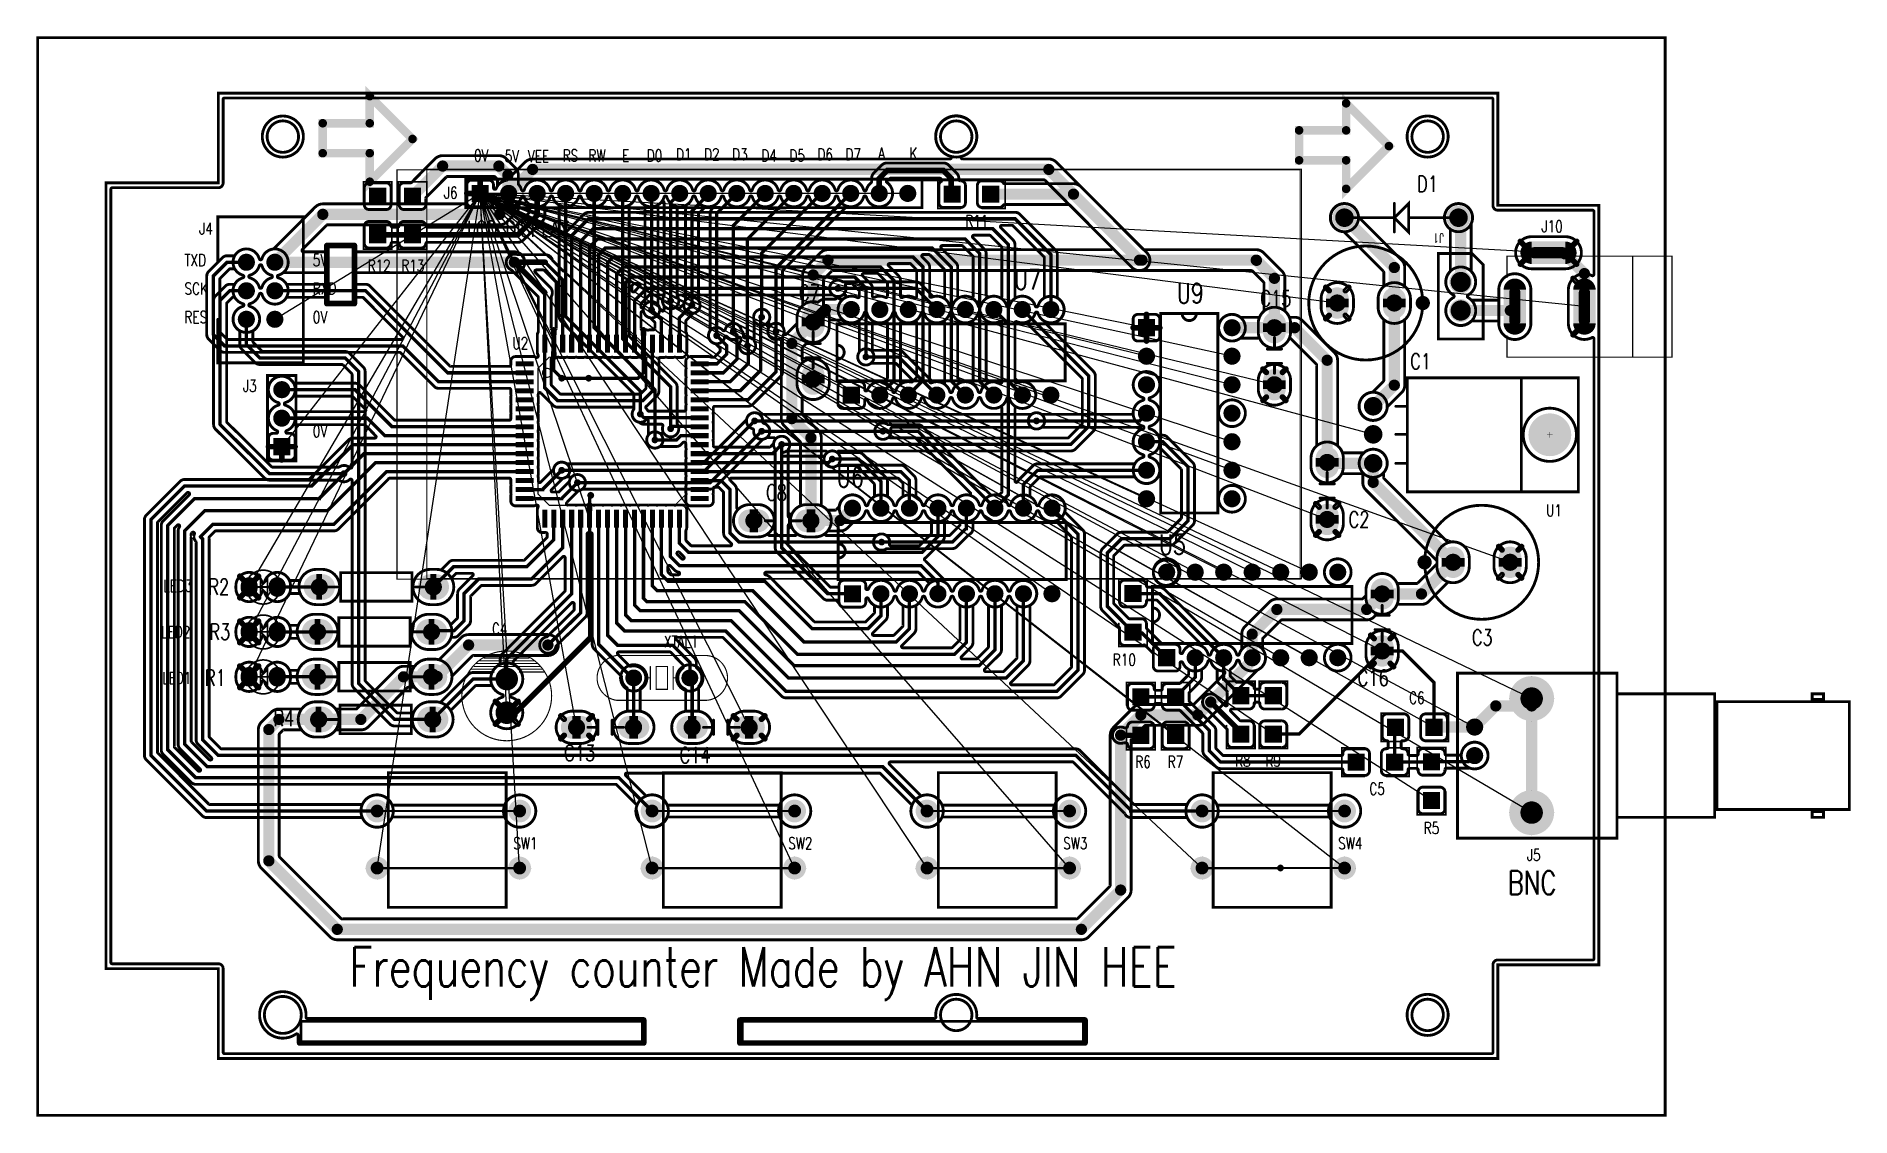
# Model space of a CAD drawing. Extents: x -6 to 155, y -5 to 91.
import ezdxf
from ezdxf.enums import TextEntityAlignment as Align

# ---------------------------------------------------------------- set-up
doc = ezdxf.new("R2010")
doc.units = 0
for name, pattern in [('SIG_0', [2, 1, 1]), ('SIG_1', [2, 1, 1]), ('SIG_10', [2, 1, 1]), ('SIG_11', [2, 1, 1]), ('SIG_12', [2, 1, 1]), ('SIG_13', [2, 1, 1]), ('SIG_14', [2, 1, 1]), ('SIG_15', [2, 1, 1]), ('SIG_16', [2, 1, 1]), ('SIG_17', [2, 1, 1]), ('SIG_18', [2, 1, 1]), ('SIG_19', [2, 1, 1]), ('SIG_2', [2, 1, 1]), ('SIG_20', [2, 1, 1]), ('SIG_21', [2, 1, 1]), ('SIG_22', [2, 1, 1]), ('SIG_23', [2, 1, 1]), ('SIG_24', [2, 1, 1]), ('SIG_25', [2, 1, 1]), ('SIG_26', [2, 1, 1]), ('SIG_27', [2, 1, 1]), ('SIG_28', [2, 1, 1]), ('SIG_29', [2, 1, 1]), ('SIG_3', [2, 1, 1]), ('SIG_30', [2, 1, 1]), ('SIG_31', [2, 1, 1]), ('SIG_32', [2, 1, 1]), ('SIG_33', [2, 1, 1]), ('SIG_34', [2, 1, 1]), ('SIG_35', [2, 1, 1]), ('SIG_36', [2, 1, 1]), ('SIG_37', [2, 1, 1]), ('SIG_38', [2, 1, 1]), ('SIG_39', [2, 1, 1]), ('SIG_4', [2, 1, 1]), ('SIG_40', [2, 1, 1]), ('SIG_41', [2, 1, 1]), ('SIG_42', [2, 1, 1]), ('SIG_43', [2, 1, 1]), ('SIG_44', [2, 1, 1]), ('SIG_45', [2, 1, 1]), ('SIG_46', [2, 1, 1]), ('SIG_47', [2, 1, 1]), ('SIG_48', [2, 1, 1]), ('SIG_49', [2, 1, 1]), ('SIG_5', [2, 1, 1]), ('SIG_50', [2, 1, 1]), ('SIG_51', [2, 1, 1]), ('SIG_52', [2, 1, 1]), ('SIG_53', [2, 1, 1]), ('SIG_54', [2, 1, 1]), ('SIG_55', [2, 1, 1]), ('SIG_56', [2, 1, 1]), ('SIG_57', [2, 1, 1]), ('SIG_58', [2, 1, 1]), ('SIG_59', [2, 1, 1]), ('SIG_6', [2, 1, 1]), ('SIG_60', [2, 1, 1]), ('SIG_7', [2, 1, 1]), ('SIG_8', [2, 1, 1]), ('SIG_9', [2, 1, 1])]:
    doc.linetypes.add(name, pattern=pattern)
for name, color, linetype in [('2D_LINE_02', 4, 'CONTINUOUS'), ('2D_LINE_26', 3, 'CONTINUOUS'), ('2D_LINE_27', 6, 'CONTINUOUS'), ('BOARD_CUTOUT_00', 254, 'CONTINUOUS'), ('BOARD_OUTLINE_00', 254, 'CONTINUOUS'), ('COPPER_26', 3, 'CONTINUOUS'), ('COPPER_CUTOUT_01', 56, 'CONTINUOUS'), ('COPPER_CUTOUT_02', 136, 'CONTINUOUS'), ('DRIL_PLTE_THRU_01', 56, 'CONTINUOUS'), ('DRIL_PLTE_THRU_02', 136, 'CONTINUOUS'), ('DRIL_SYMBOL', 254, 'CONTINUOUS'), ('LINK_00', 6, 'CONTINUOUS'), ('PADS_BOT', 4, 'CONTINUOUS'), ('PADS_INNER', 2, 'CONTINUOUS'), ('PADS_TOP', 2, 'CONTINUOUS'), ('PART_NAME_01', 254, 'CONTINUOUS'), ('PART_TOP_2DLINE_00', 3, 'CONTINUOUS'), ('PART_TOP_2DLINE_01', 3, 'CONTINUOUS'), ('POUR_OUTLINE_01', 56, 'CONTINUOUS'), ('POUR_OUTLINE_02', 136, 'CONTINUOUS'), ('POUR_PADTHERM_01', 56, 'CONTINUOUS'), ('POUR_PADTHERM_02', 136, 'CONTINUOUS'), ('POUR_VIATHERM_01', 56, 'CONTINUOUS'), ('POUR_VIATHERM_02', 136, 'CONTINUOUS'), ('POUR_VOID_01', 56, 'CONTINUOUS'), ('POUR_VOID_02', 136, 'CONTINUOUS'), ('TEXT_26', 3, 'CONTINUOUS'), ('TRACE_01', 2, 'CONTINUOUS'), ('TRACE_02', 4, 'CONTINUOUS'), ('VIAPTS', 2, 'CONTINUOUS')]:
    doc.layers.add(name, color=color, linetype=linetype)
doc.styles.add('W0$12', font='simplex', dxfattribs={"width": 0.75})
doc.styles.add('W0$127', font='simplex', dxfattribs={"width": 0.75})
doc.styles.add('W0$2', font='simplex', dxfattribs={"width": 0.75})
doc.styles.add('W0$2032', font='simplex', dxfattribs={"width": 0.75})
doc.styles.add('W0$254', font='simplex', dxfattribs={"width": 0.75})
doc.styles.add('W0$29997', font='simplex', dxfattribs={"width": 0.75})

msp = doc.modelspace()

# ---------------------------------------------------------------- texts
at = {"layer": 'TEXT_26', "style": 'W0$2', "width": 0.75}
for s, p in [('TXD', (6.985, 71.12)), ('5V', (18.415, 71.12)), ('SCK', (6.985, 68.58)), ('RXD', (18.415, 68.58)), ('RES', (6.985, 66.04)), ('0V', (18.415, 66.04)), ('0V', (18.415, 55.88))]:
    msp.add_text(s, height=1.05, dxfattribs=at).set_placement(p, align=Align.MIDDLE_LEFT)
at = {"layer": 'TEXT_26', "style": 'W0$29997', "width": 0.75}
for s, height, p in [('BNC', 2.1, (124.9, 14.6)), ('Frequency counter Made by AHN JIN HEE', 3.5, (21.7, 6.4))]:
    msp.add_text(s, height=height, dxfattribs=at).set_placement(p)

# ---------------------------------------------------------------- blocks, each defined once
blk = doc.blocks.new('SMOOTH_0$254')
at = {"const_width": 0.127}
blk.add_lwpolyline([(-0.0635, 0, 1), (0.0635, 0, 1)], format="xyb", close=True, dxfattribs=at)
blk = doc.blocks.new('BOARD_16')
at = {"layer": 'BOARD_CUTOUT_00', "const_width": 0.254}
for points in [[(94.35, -58.475, 1), (91.55, -58.475, 1)], [(154.35, -58.475, 1), (151.55, -58.475, 1)], [(196.35, -58.475, 1), (193.55, -58.475, 1)], [(94.59412, -136.725, 1), (91.30588, -136.725, 1)], [(154.35, -136.725, 1), (151.55, -136.725, 1)], [(196.35, -136.725, 1), (193.55, -136.725, 1)]]:
    blk.add_lwpolyline(points, format="xyb", close=True, dxfattribs=at)
at = {"layer": 'BOARD_OUTLINE_00', "const_width": 0.254}
blk.add_lwpolyline([(77.2, -62.6), (87.2, -62.6), (87.2, -54.6), (201.2, -54.6), (201.2, -64.6), (210.2, -64.6), (210.2, -132.26), (201.2, -132.26), (201.2, -140.6), (87.2, -140.6), (87.2, -132.6), (77.2, -132.6)], close=True, dxfattribs=at)
at = {"layer": 'BOARD_OUTLINE_00'}
for p in [(87.2, -54.6), (201.2, -54.6), (77.2, -62.6), (87.2, -62.6), (201.2, -64.6), (210.2, -64.6), (77.2, -132.6), (87.2, -132.6), (201.2, -132.26), (210.2, -132.26), (87.2, -140.6), (201.2, -140.6)]:
    blk.add_blockref('SMOOTH_0$254', p, dxfattribs=at)
blk = doc.blocks.new('SMOOTH_0$1')
at = {"const_width": 0.05}
blk.add_lwpolyline([(-0.025, 0, 1), (0.025, 0, 1)], format="xyb", close=True, dxfattribs=at)
blk = doc.blocks.new('DRAWING_17')
at = {"layer": '2D_LINE_02', "const_width": 0.1}
blk.add_lwpolyline([(0.545, 0), (78.475, 0), (78.475, -36.475), (0.545, -36.475)], close=True, dxfattribs=at)
at = {"layer": '2D_LINE_02'}
for p in [(0.545, 0), (78.475, 0), (0.545, -36.475), (78.475, -36.475)]:
    blk.add_blockref('SMOOTH_0$1', p, dxfattribs=at)
at = {"layer": 'TEXT_26', "style": 'W0$2', "width": 0.75}
for s, p in [('0V', (4.75, 1.225)), ('5V', (7.48375, 1.16375)), ('VEE', (9.5475, 1.16375)), ('RS', (12.65, 1.225)), ('RW', (14.95, 1.225)), ('E', (17.95, 1.225)), ('D0', (20.15, 1.225)), ('D1', (22.75, 1.325)), ('D2', (25.25, 1.325)), ('D3', (27.75, 1.325)), ('D4', (30.35, 1.225)), ('D5', (32.85, 1.225)), ('D6', (35.35, 1.325)), ('D7', (37.85, 1.325)), ('A', (40.75, 1.425)), ('K', (43.55, 1.425))]:
    blk.add_text(s, height=1.05, dxfattribs=at).set_placement(p, align=Align.MIDDLE_LEFT)
blk = doc.blocks.new('DRAWING_39')
at = {"layer": '2D_LINE_26', "const_width": 0.1}
blk.add_lwpolyline([(-2, 0), (78.475, 0), (78.475, -36.475), (-2, -36.475)], close=True, dxfattribs=at)
at = {"layer": '2D_LINE_26'}
for p in [(-2, 0), (78.475, 0), (-2, -36.475), (78.475, -36.475)]:
    blk.add_blockref('SMOOTH_0$1', p, dxfattribs=at)
at = {"layer": 'TEXT_26', "style": 'W0$29997', "width": 0.75}
blk.add_text(' LCD DISPLAY', height=1.4224, dxfattribs=at).set_placement((3.515, -5.98))
blk = doc.blocks.new('DRAWING_40')
at = {"layer": '2D_LINE_27', "const_width": 0.254}
blk.add_lwpolyline([(6.5, -3.5), (151.5, -3.5), (151.5, -99.5), (6.5, -99.5)], close=True, dxfattribs=at)
at = {"layer": '2D_LINE_27'}
for p in [(6.5, -3.5), (151.5, -3.5), (6.5, -99.5), (151.5, -99.5)]:
    blk.add_blockref('SMOOTH_0$254', p, dxfattribs=at)
blk = doc.blocks.new('SMOOTH_0$25')
at = {"const_width": 0.125}
blk.add_lwpolyline([(-0.0625, 0, 1), (0.0625, 0, 1)], format="xyb", close=True, dxfattribs=at)
blk = doc.blocks.new('COPPER_CUTOUT_9')
at = {"layer": 'COPPER_CUTOUT_02', "const_width": 0.25}
blk.add_lwpolyline([(0.075, 0.325), (0.075, 2.125), (-30.325, 2.125), (-30.325, 0.325)], close=True, dxfattribs=at)
at = {"layer": 'COPPER_CUTOUT_02'}
for p in [(-30.325, 2.125), (0.075, 2.125), (-30.325, 0.325), (0.075, 0.325)]:
    blk.add_blockref('SMOOTH_0$25', p, dxfattribs=at)
blk = doc.blocks.new('COPPER_CUTOUT_10')
at = {"layer": 'COPPER_CUTOUT_01', "const_width": 0.25}
blk.add_lwpolyline([(0.075, 0.325), (0.075, 2.125), (-30.325, 2.125), (-30.325, 0.325)], close=True, dxfattribs=at)
at = {"layer": 'COPPER_CUTOUT_01'}
for p in [(-30.325, 2.125), (0.075, 2.125), (-30.325, 0.325), (0.075, 0.325)]:
    blk.add_blockref('SMOOTH_0$25', p, dxfattribs=at)
blk = doc.blocks.new('COPPER_CUTOUT_12')
at = {"layer": 'COPPER_CUTOUT_01', "const_width": 0.25}
blk.add_lwpolyline([(0.075, 0.325), (0.075, 2.125), (-30.325, 2.125), (-30.325, 0.325)], close=True, dxfattribs=at)
at = {"layer": 'COPPER_CUTOUT_01'}
for p in [(-30.325, 2.125), (0.075, 2.125), (-30.325, 0.325), (0.075, 0.325)]:
    blk.add_blockref('SMOOTH_0$25', p, dxfattribs=at)
blk = doc.blocks.new('COPPER_CUTOUT_13')
at = {"layer": 'COPPER_CUTOUT_02', "const_width": 0.25}
blk.add_lwpolyline([(0.175, 0.325), (0.175, 2.125), (-30.325, 2.125), (-30.325, 0.325)], close=True, dxfattribs=at)
at = {"layer": 'COPPER_CUTOUT_02'}
for p in [(-30.325, 2.125), (0.175, 2.125), (-30.325, 0.325), (0.175, 0.325)]:
    blk.add_blockref('SMOOTH_0$25', p, dxfattribs=at)
blk = doc.blocks.new('COPPER_CUTOUT_14')
at = {"layer": 'COPPER_CUTOUT_02', "const_width": 0.25}
blk.add_lwpolyline([(0, 0), (2.2, 0), (2.2, -4.925), (0, -4.925)], close=True, dxfattribs=at)
at = {"layer": 'COPPER_CUTOUT_02'}
for p in [(0, 0), (2.2, 0), (0, -4.925), (2.2, -4.925)]:
    blk.add_blockref('SMOOTH_0$25', p, dxfattribs=at)
blk = doc.blocks.new('COPPER_CUTOUT_15')
at = {"layer": 'COPPER_CUTOUT_01', "const_width": 0.25}
blk.add_lwpolyline([(0, 0), (-2.2, 0), (-2.2, 4.925), (0, 4.925)], close=True, dxfattribs=at)
at = {"layer": 'COPPER_CUTOUT_01'}
for p in [(-2.2, 4.925), (0, 4.925), (-2.2, 0), (0, 0)]:
    blk.add_blockref('SMOOTH_0$25', p, dxfattribs=at)
blk = doc.blocks.new('SMOOTH_0$762')
at = {"const_width": 0.381}
blk.add_lwpolyline([(-0.1905, 0, 1), (0.1905, 0, 1)], format="xyb", close=True, dxfattribs=at)
blk = doc.blocks.new('COPPER_41')
at = {"layer": 'COPPER_26', "const_width": 0.762}
blk.add_lwpolyline([(0, 0), (-3.81, 3.81), (-3.81, 1.4), (-8, 1.4), (-8, -1.27), (-3.81, -1.27), (-3.81, -3.81)], close=True, dxfattribs=at)
at = {"layer": 'COPPER_26'}
for p in [(-3.81, 3.81), (-8, 1.4), (-3.81, 1.4), (0, 0), (-8, -1.27), (-3.81, -1.27), (-3.81, -3.81)]:
    blk.add_blockref('SMOOTH_0$762', p, dxfattribs=at)
blk = doc.blocks.new('COPPER_42')
at = {"layer": 'COPPER_26', "const_width": 0.762}
blk.add_lwpolyline([(0, 0), (-3.81, 3.81), (-3.81, 1.4), (-8, 1.4), (-8, -1.27), (-3.81, -1.27), (-3.81, -3.81)], close=True, dxfattribs=at)
at = {"layer": 'COPPER_26'}
for p in [(-3.81, 3.81), (-8, 1.4), (-3.81, 1.4), (0, 0), (-8, -1.27), (-3.81, -1.27), (-3.81, -3.81)]:
    blk.add_blockref('SMOOTH_0$762', p, dxfattribs=at)
blk = doc.blocks.new('POUR_VOID_158')
at = {"layer": 'POUR_VOID_02', "const_width": 0.254}
blk.add_lwpolyline([(38.54, 44.83, -7.497387), (39.17, 44.83, 0.764635), (39.17, 44.59, -0.721576), (39.29, 42.33, 0.827623), (39.34, 42.09), (39.62, 42.09, -0.414214), (40.04, 41.66), (40.04, 40.14, -0.414214), (39.62, 39.71), (38.09, 39.71, -0.414214), (37.67, 40.14), (37.67, 41.66, -0.414214), (38.09, 42.09), (38.37, 42.09, 0.827623), (38.42, 42.33, -0.721576), (38.54, 44.59, 0.764635)], format="xyb", close=True, dxfattribs=at)
blk = doc.blocks.new('POUR_OUTLINE_157')
at = {"layer": 'POUR_OUTLINE_02', "const_width": 0.254}
blk.add_lwpolyline([(45.12, 39.11), (45.12, 47.31, 0.198912), (45.09, 47.4), (44.3, 48.19, 0.198912), (44.21, 48.22), (36.9, 48.22, -0.198912), (36.49, 48.39), (35.29, 49.59, -0.198912), (35.12, 50), (35.12, 51.14, 0.257032), (35.06, 51.25, -0.652293), (35.39, 53.4, 0.764635), (35.39, 53.64, -0.187436), (34.7, 54.15, 0.257032), (34.59, 54.21), (34.52, 54.21, 0.198912), (34.43, 54.18), (33.97, 53.72, 0.198912), (33.94, 53.63), (33.94, 43.16, 0.199802), (33.97, 43.07), (37.96, 39.11, 0.198023), (38.05, 39.08), (43.92, 39.08, 0.151577), (43.99, 39.1, -0.357727), (44.91, 39.02, 0.6635)], format="xyb", close=True, dxfattribs=at)
blk.add_blockref('POUR_VOID_158', (0, 0))
blk = doc.blocks.new('POUR_OUTLINE_156')
at = {"layer": 'POUR_OUTLINE_02', "const_width": 0.254}
blk.add_lwpolyline([(112.73, 58.45, 0.668179), (112.82, 58.66), (106.85, 64.64, 0.198912), (106.76, 64.67), (92.84, 64.67, 0.734757), (92.77, 64.44, -1.428583), (90.94, 63.15, 0.764635), (90.7, 63.15, -0.403154), (89.28, 62.31, 0.258724), (89.16, 62.27), (83.5, 56.61, 0.198912), (83.47, 56.52), (83.47, 51.65, 0.151577), (83.49, 51.58, -0.196571), (83.61, 51.04, 0.733277), (83.82, 50.93), (84.72, 51.83, 0.198912), (84.76, 51.92), (84.76, 52.38, -0.211779), (85.23, 53.45, 0.211779), (85.27, 53.54), (85.27, 56.2, -0.198912), (85.54, 56.86), (86.86, 58.18, -0.198912), (87.52, 58.45)], format="xyb", close=True, dxfattribs=at)
blk = doc.blocks.new('POUR_VOID_155')
at = {"layer": 'POUR_VOID_02', "const_width": 0.254}
blk.add_lwpolyline([(117.09, 52.26), (117.09, 50.74, -0.414214), (116.66, 50.31), (115.14, 50.31, -0.414214), (114.71, 50.74), (114.71, 52.26, -0.414214), (115.14, 52.69), (116.66, 52.69, -0.414214)], format="xyb", close=True, dxfattribs=at)
blk = doc.blocks.new('POUR_VOID_154')
at = {"layer": 'POUR_VOID_02', "const_width": 0.254}
blk.add_lwpolyline([(115.59, 45.27, -7.497387), (116.21, 45.27, 0.764635), (116.21, 45.03, -0.764634), (116.21, 42.73, 0.764635), (116.21, 42.49, -0.764634), (116.21, 40.19, 0.764635), (116.21, 39.95, -1.461345), (114.9, 38.16, 0.257032), (114.79, 38.22), (106.49, 38.22, 0.198912), (106.4, 38.19), (105.55, 37.34, 0.198912), (105.52, 37.25), (105.52, 36.53, 0.257032), (105.58, 36.42, -0.187436), (106.09, 35.73, 0.764635), (106.33, 35.73, -7.497387), (106.33, 35.11, 0.764635), (106.09, 35.11, -0.764634), (103.79, 35.11, 0.764635), (103.55, 35.11, -0.764634), (101.25, 35.11, 0.764635), (101.01, 35.11, -0.187436), (100.5, 34.42, 0.257032), (100.44, 34.31), (100.44, 33.6, -0.29144), (100.1, 33.08, 0.087458), (100.07, 33.05), (99.01, 31.99, -0.198912), (98.6, 31.82), (92.78, 31.82, 0.151577), (92.71, 31.8, -1.899747), (92.71, 33, 0.151577), (92.78, 32.98), (98.31, 32.98, 0.198912), (98.4, 33.01), (99.25, 33.86, 0.198912), (99.28, 33.95), (99.28, 34.31, 0.257032), (99.22, 34.42, -0.187436), (98.71, 35.11, 0.764635), (98.47, 35.11, -0.764634), (96.17, 35.11, 0.764635), (95.93, 35.11, -0.764634), (93.63, 35.11, 0.764635), (93.39, 35.11, -0.764634), (91.09, 35.11, 0.764635), (90.85, 35.11, -7.497387), (90.85, 35.73, 0.764635), (91.09, 35.73, -0.187436), (91.6, 36.42, 0.257032), (91.66, 36.53), (91.66, 37.51, 0.198912), (91.63, 37.6), (90.04, 39.19, 0.198912), (89.95, 39.22), (88.38, 39.22, 0.151577), (88.31, 39.2, -0.557867), (87.18, 39.7, 0.262848), (87.1, 39.8, 0.262848), (87.18, 39.9, -0.557867), (88.31, 40.4, 0.151577), (88.38, 40.38), (90.24, 40.38, -0.198912), (90.65, 40.21), (92.65, 38.21, -0.198912), (92.82, 37.8), (92.82, 36.53, 0.257032), (92.88, 36.42, -0.187436), (93.39, 35.73, 0.764635), (93.63, 35.73, -0.764634), (95.93, 35.73, 0.764635), (96.17, 35.73, -0.764634), (98.47, 35.73, 0.764635), (98.71, 35.73, -0.393334), (100.09, 36.59, 0.740503), (100.2, 36.8), (95.34, 41.67, 0.198912), (95.25, 41.7), (92.9, 41.7, 0.151577), (92.83, 41.68, -1.899747), (92.83, 42.88, 0.151577), (92.9, 42.86), (95.54, 42.86, -0.198912), (95.95, 42.69), (102.02, 36.61, 0.257031), (102.14, 36.58, -0.110923), (102.66, 36.58, 0.257031), (102.78, 36.61), (102.99, 36.82, 0.198912), (103.02, 36.91), (103.02, 44.33, 0.559619), (102.84, 44.44, -0.475553), (101.15, 45.19, 0.764635), (100.91, 45.19, -0.764634), (98.61, 45.19, 0.764635), (98.37, 45.19, -0.764634), (96.07, 45.19, 0.764635), (95.83, 45.19, -0.764634), (93.53, 45.19, 0.764635), (93.29, 45.19, -0.721576), (91.03, 45.06, 0.827623), (90.79, 45.02), (90.79, 44.74, -0.414214), (90.36, 44.31), (88.84, 44.31, -0.414214), (88.41, 44.74), (88.41, 46.26, -0.414214), (88.84, 46.69), (90.36, 46.69, -0.414214), (90.79, 46.26), (90.79, 45.98, 0.827623), (91.03, 45.94, -0.721576), (93.29, 45.81, 0.764635), (93.53, 45.81, -0.393334), (94.91, 46.67, 0.740503), (95.02, 46.88), (93.62, 48.29, 0.198912), (93.53, 48.32), (91.38, 48.32, 0.151577), (91.31, 48.3, -1.899747), (91.31, 49.5, 0.151577), (91.38, 49.48), (93.82, 49.48, -0.198912), (94.23, 49.31), (96.84, 46.69, 0.257031), (96.96, 46.66, -0.401311), (98.37, 45.81, 0.764635), (98.61, 45.81, -0.764634), (100.91, 45.81, 0.764635), (101.15, 45.81, -0.475553), (102.84, 46.56, 0.559619), (103.02, 46.67), (103.02, 51.53, 0.198912), (102.99, 51.62), (102.68, 51.93, 0.257031), (102.56, 51.96, -0.401311), (101.15, 52.81, 0.764635), (100.91, 52.81, -0.764634), (98.61, 52.81, 0.764635), (98.37, 52.81, -0.764634), (96.07, 52.81, 0.764635), (95.83, 52.81, -0.764634), (93.53, 52.81, 0.764635), (93.29, 52.81, -0.764634), (90.99, 52.81, 0.764635), (90.75, 52.81, -1.541865), (89.07, 54.18, 0.790677), (89.01, 54.42), (88.88, 54.42, 0.151577), (88.81, 54.4, -1.899747), (88.81, 55.6, 0.151577), (88.88, 55.58), (95.36, 55.58, -0.200303), (95.77, 55.41), (96.85, 54.32, 0.25703), (96.97, 54.28, -0.39976), (98.37, 53.43, 0.764635), (98.61, 53.43, -0.764634), (100.91, 53.43, 0.764635), (101.15, 53.43, -0.764634), (103.45, 53.43, 0.764635), (103.69, 53.43, -0.764634), (105.99, 53.43, 0.764635), (106.23, 53.43, -7.497387), (106.23, 52.81, 0.764635), (105.99, 52.81, -0.462015), (104.35, 52.04, 0.592964), (104.17, 51.9, -0.036147), (104.18, 51.82), (104.18, 46.7, 0.543152), (104.36, 46.59, -1.540885), (104.36, 44.41, 0.543152), (104.18, 44.3), (104.18, 37.84, 0.799777), (104.42, 37.79, -0.085765), (104.53, 37.95), (105.79, 39.21, -0.198912), (106.2, 39.38), (114.79, 39.38, 0.257032), (114.9, 39.44, -0.187436), (115.59, 39.95, 0.764635), (115.59, 40.19, -0.676141), (115.33, 42.38, 0.777437), (115.27, 42.62), (106.58, 42.62, 0.151577), (106.51, 42.6, -1.899747), (106.51, 43.8, 0.151577), (106.58, 43.78), (114.58, 43.78, 0.40888), (114.71, 43.9, -0.333433), (115.59, 45.03, 0.764635)], format="xyb", close=True, dxfattribs=at)
blk = doc.blocks.new('POUR_VOID_153')
at = {"layer": 'POUR_VOID_02', "const_width": 0.254}
blk.add_lwpolyline([(94.91, 8.44, 1), (97.79, 8.44, 1)], format="xyb", close=True, dxfattribs=at)
blk = doc.blocks.new('POUR_VOID_152')
at = {"layer": 'POUR_VOID_02', "const_width": 0.254}
blk.add_lwpolyline([(107.61, 8.44, 1), (110.49, 8.44, 1)], format="xyb", close=True, dxfattribs=at)
blk = doc.blocks.new('POUR_VOID_151')
at = {"layer": 'POUR_VOID_02', "const_width": 0.254}
blk.add_lwpolyline([(116.51, 29.72, 1), (118.89, 29.72, 1)], format="xyb", close=True, dxfattribs=at)
blk = doc.blocks.new('POUR_VOID_150')
at = {"layer": 'POUR_VOID_02', "const_width": 0.254}
blk.add_lwpolyline([(122.33, 51.5, 1), (124.71, 51.5, 1)], format="xyb", close=True, dxfattribs=at)
blk = doc.blocks.new('POUR_VOID_149')
at = {"layer": 'POUR_VOID_02', "const_width": 0.254}
blk.add_lwpolyline([(122.33, 43.88, 1), (124.71, 43.88, 1)], format="xyb", close=True, dxfattribs=at)
blk = doc.blocks.new('POUR_VOID_148')
at = {"layer": 'POUR_VOID_02', "const_width": 0.254}
blk.add_lwpolyline([(122.33, 36.26, 1), (124.71, 36.26, 1)], format="xyb", close=True, dxfattribs=at)
blk = doc.blocks.new('POUR_VOID_147')
at = {"layer": 'POUR_VOID_02', "const_width": 0.254}
blk.add_lwpolyline([(83.24, 9.04, -4.583001), (83.24, 7.84, 0.293284), (83.12, 7.91), (73.28, 7.91, 0.293284), (73.16, 7.84, -4.583001), (73.16, 9.04, 0.293284), (73.28, 8.97), (83.12, 8.97, 0.293284)], format="xyb", close=True, dxfattribs=at)
blk = doc.blocks.new('POUR_VOID_146')
at = {"layer": 'POUR_VOID_02', "const_width": 0.254}
blk.add_lwpolyline([(81.8, 42.98, -0.802379), (81.75, 41.57, 0.151578), (81.69, 41.53), (77.45, 37.29, -0.198912), (77.04, 37.12), (65.68, 37.12, 0.151577), (65.61, 37.1, -0.782004), (64.56, 38.04, 0.563618), (64.44, 38.22), (64.28, 38.22, 0.151577), (64.21, 38.2, -1.899747), (64.21, 39.4, 0.151577), (64.28, 39.38), (76.29, 39.38, 0.198912), (76.38, 39.41), (80.24, 43.27, 0.151578), (80.27, 43.33, -0.963525), (81.71, 43.12, 0.372697)], format="xyb", close=True, dxfattribs=at)
blk = doc.blocks.new('POUR_VOID_145')
at = {"layer": 'POUR_VOID_02', "const_width": 0.254}
blk.add_lwpolyline([(65.5, 17.34, -1), (65.5, 14.46), (64.74, 14.46, -1), (64.74, 17.34)], format="xyb", close=True, dxfattribs=at)
blk = doc.blocks.new('POUR_VOID_144')
at = {"layer": 'POUR_VOID_02', "const_width": 0.254}
blk.add_lwpolyline([(69.04, 20.3, 1), (71.39, 20.3, 1)], format="xyb", close=True, dxfattribs=at)
blk = doc.blocks.new('POUR_VOID_143')
at = {"layer": 'POUR_VOID_02', "const_width": 0.254}
blk.add_lwpolyline([(70.58, 17.34, -1), (70.58, 14.46), (69.82, 14.46, -1), (69.82, 17.34)], format="xyb", close=True, dxfattribs=at)
blk = doc.blocks.new('POUR_VOID_142')
at = {"layer": 'POUR_VOID_02', "const_width": 0.254}
blk.add_lwpolyline([(74.04, 20.3, 1), (76.39, 20.3, 1)], format="xyb", close=True, dxfattribs=at)
blk = doc.blocks.new('POUR_VOID_141')
at = {"layer": 'POUR_VOID_02', "const_width": 0.254}
blk.add_lwpolyline([(75.8, 17.34, -1), (75.8, 14.46), (75.04, 14.46, -1), (75.04, 17.34)], format="xyb", close=True, dxfattribs=at)
blk = doc.blocks.new('POUR_VOID_140')
at = {"layer": 'POUR_VOID_02', "const_width": 0.254}
blk.add_lwpolyline([(80.88, 17.34, -1), (80.88, 14.46), (80.12, 14.46, -1), (80.12, 17.34)], format="xyb", close=True, dxfattribs=at)
blk = doc.blocks.new('POUR_VOID_139')
at = {"layer": 'POUR_VOID_02', "const_width": 0.254}
blk.add_lwpolyline([(62.57, 24.16, -1), (62.57, 22.3), (55.94, 22.3, 0.198912), (55.85, 22.27), (54.06, 20.48, 0.197441), (54.02, 20.39, -0.412556), (52.45, 18.83), (51.95, 18.83, -1), (51.95, 21.97), (52.45, 21.97, -0.056436), (52.81, 21.93, 0.258248), (52.92, 21.96), (54.84, 23.89, -0.198912), (55.5, 24.16)], format="xyb", close=True, dxfattribs=at)
blk = doc.blocks.new('POUR_VOID_138')
at = {"layer": 'POUR_VOID_02', "const_width": 0.254}
blk.add_lwpolyline([(45.91, 8.44, 1), (48.79, 8.44, 1)], format="xyb", close=True, dxfattribs=at)
blk = doc.blocks.new('POUR_VOID_137')
at = {"layer": 'POUR_VOID_02', "const_width": 0.254}
blk.add_lwpolyline([(60.33, 20.2), (60.33, 20.2, -0.335374), (59.29, 18.82, 0.755752), (59.29, 18.58, -0.335374), (60.33, 17.2), (60.33, 17.2, -1), (57.47, 17.2), (57.47, 17.2, -0.335374), (58.51, 18.58, 0.755752), (58.51, 18.82, -0.335374), (57.47, 20.2), (57.47, 20.2, -1)], format="xyb", close=True, dxfattribs=at)
blk = doc.blocks.new('POUR_VOID_136')
at = {"layer": 'POUR_VOID_02', "const_width": 0.254}
blk.add_lwpolyline([(58.61, 8.44, 1), (61.49, 8.44, 1)], format="xyb", close=True, dxfattribs=at)
blk = doc.blocks.new('POUR_VOID_135')
at = {"layer": 'POUR_VOID_02', "const_width": 0.254}
blk.add_lwpolyline([(52.61, 29.97, -1), (52.61, 26.83), (52.11, 26.83, -1), (52.11, 29.97)], format="xyb", close=True, dxfattribs=at)
blk = doc.blocks.new('POUR_VOID_134')
at = {"layer": 'POUR_VOID_02', "const_width": 0.254}
blk.add_lwpolyline([(52.45, 25.97, -1), (52.45, 22.83), (51.95, 22.83, -1), (51.95, 25.97)], format="xyb", close=True, dxfattribs=at)
blk = doc.blocks.new('POUR_VOID_133')
at = {"layer": 'POUR_VOID_02', "const_width": 0.254}
blk.add_lwpolyline([(39.63, 28.52), (39.63, 28.27, -0.865103), (37.32, 27.94, 0.746091), (37.08, 27.94, -0.865103), (34.77, 28.27), (34.77, 28.52, -0.865103), (37.08, 28.86, 0.746091), (37.32, 28.86, -0.865103)], format="xyb", close=True, dxfattribs=at)
blk = doc.blocks.new('POUR_VOID_132')
at = {"layer": 'POUR_VOID_02', "const_width": 0.254}
blk.add_lwpolyline([(39.63, 24.52), (39.63, 24.27, -0.865103), (37.32, 23.94, 0.746091), (37.08, 23.94, -0.865103), (34.77, 24.27), (34.77, 24.52, -0.865103), (37.08, 24.86, 0.746091), (37.32, 24.86, -0.865103)], format="xyb", close=True, dxfattribs=at)
blk = doc.blocks.new('POUR_VOID_131')
at = {"layer": 'POUR_VOID_02', "const_width": 0.254}
blk.add_lwpolyline([(39.63, 20.52), (39.63, 20.27, -0.865103), (37.32, 19.94, 0.746091), (37.08, 19.94, -0.865103), (34.77, 20.27), (34.77, 20.52, -0.865103), (37.08, 20.86, 0.746091), (37.32, 20.86, -0.865103)], format="xyb", close=True, dxfattribs=at)
blk = doc.blocks.new('POUR_VOID_130')
at = {"layer": 'POUR_VOID_02', "const_width": 0.254}
blk.add_lwpolyline([(42.45, 29.97, -1), (42.45, 26.83), (41.95, 26.83, -1), (41.95, 29.97)], format="xyb", close=True, dxfattribs=at)
blk = doc.blocks.new('POUR_VOID_129')
at = {"layer": 'POUR_VOID_02', "const_width": 0.254}
blk.add_lwpolyline([(42.29, 25.97, -1), (42.29, 22.83), (41.79, 22.83, -1), (41.79, 25.97)], format="xyb", close=True, dxfattribs=at)
blk = doc.blocks.new('POUR_VOID_128')
at = {"layer": 'POUR_VOID_02', "const_width": 0.254}
blk.add_lwpolyline([(42.29, 21.97, -1), (42.29, 18.83), (41.79, 18.83, -1), (41.79, 21.97)], format="xyb", close=True, dxfattribs=at)
blk = doc.blocks.new('POUR_VOID_127')
at = {"layer": 'POUR_VOID_02', "const_width": 0.254}
blk.add_lwpolyline([(37.12, 68.53, 1), (40.78, 68.53, 1)], format="xyb", close=True, dxfattribs=at)
blk = doc.blocks.new('POUR_VOID_126')
at = {"layer": 'POUR_VOID_02', "const_width": 0.254}
blk.add_lwpolyline([(128.74, 51.88), (128.74, 51.12, -1), (125.86, 51.12), (125.86, 51.88, -0.211779), (126.33, 52.95, 0.211779), (126.37, 53.04), (126.37, 55.46, 0.198912), (126.34, 55.55), (125.33, 56.56, 0.198912), (125.24, 56.59), (115.5, 56.59, -0.026741), (115.4, 56.6, 0.05352), (115.37, 56.6, -0.026741), (115.28, 56.59), (87.96, 56.59, 0.198912), (87.87, 56.56), (87.16, 55.85, 0.198912), (87.13, 55.76), (87.13, 53.54, 0.211779), (87.17, 53.45, -0.211779), (87.64, 52.38), (87.64, 51.62, -0.493238), (85.83, 50.23, 0.268029), (85.7, 50.19), (85.26, 49.75, 0.198912), (85.23, 49.66), (85.23, 48.62, 0.592608), (85.42, 48.52, -0.592608), (87.64, 47.3), (87.64, 46.54, -0.592608), (85.42, 45.32, 0.592608), (85.23, 45.22), (85.23, 43.84, 0.198912), (85.26, 43.75), (86.66, 42.36, -0.198912), (86.93, 41.7), (86.93, 39.92, 0.299832), (87, 39.8, 0.299832), (86.93, 39.68), (86.93, 35.72, 0.289662), (87, 35.6, -0.799842), (86.38, 32.86), (85.62, 32.86, -0.338423), (84.23, 33.92, 0.87534), (83.98, 33.89), (83.98, 32.19, 0.198912), (84.01, 32.1), (87.7, 28.41, 0.198912), (87.79, 28.38), (88.38, 28.38, 0.414214), (88.51, 28.5), (88.51, 28.56, -0.414214), (88.94, 28.99), (90.46, 28.99, -0.414214), (90.89, 28.56), (90.89, 28.28, 0.827623), (91.13, 28.24, -0.721576), (93.39, 28.11, 0.764635), (93.63, 28.11, -0.764634), (95.93, 28.11, 0.764635), (96.17, 28.11, -0.764634), (98.47, 28.11, 0.764635), (98.71, 28.11, -0.764634), (101.01, 28.11, 0.764635), (101.25, 28.11, -0.764634), (103.55, 28.11, 0.764635), (103.79, 28.11, -7.497387), (103.79, 27.49, 0.764635), (103.55, 27.49, -0.764634), (101.25, 27.49, 0.764635), (101.01, 27.49, -0.764634), (98.71, 27.49, 0.764635), (98.47, 27.49, -0.764634), (96.17, 27.49, 0.764635), (95.93, 27.49, -0.764634), (93.63, 27.49, 0.764635), (93.39, 27.49, -0.721576), (91.13, 27.36, 0.827623), (90.89, 27.32), (90.89, 27.04, -0.414214), (90.46, 26.61), (88.94, 26.61, -0.414214), (88.51, 27.04), (88.51, 27.1, 0.414214), (88.38, 27.22), (87.5, 27.22, -0.198912), (87.09, 27.39), (82.99, 31.49, -0.198912), (82.82, 31.9), (82.82, 33.58, 0.786139), (82.58, 33.64, -0.280564), (81.3, 32.86), (80.54, 32.86, -1), (80.54, 35.74), (81.3, 35.74, -0.280564), (82.58, 34.96, 0.786139), (82.82, 35.02), (82.82, 40.62, 0.151577), (82.8, 40.69, -1.899747), (84, 40.69, 0.151577), (83.98, 40.62), (83.98, 34.71, 0.87534), (84.23, 34.68, -0.218973), (85, 35.6, 0.289662), (85.07, 35.72), (85.07, 41.26, 0.198912), (85.04, 41.35), (83.64, 42.74, -0.198912), (83.37, 43.4), (83.37, 50.1, -0.07683), (83.42, 50.38, 0.673857), (83.23, 50.53, -0.786925), (82.29, 51.58, 0.151577), (82.31, 51.65), (82.31, 51.8, 0.646372), (82.1, 51.9, -0.378968), (81.14, 51.9, 0.646372), (80.93, 51.8), (80.93, 50.38, 0.151577), (80.95, 50.31, -1.899747), (79.75, 50.31, 0.151577), (79.77, 50.38), (79.77, 50.53, 0.646372), (79.56, 50.63, -0.418046), (78.53, 50.7, 0.616103), (78.31, 50.64, -1.210809), (77, 51.21, 0.151577), (77.02, 51.28), (77.02, 61.67, -0.198912), (77.19, 62.08), (77.19, 62.08, 0.740503), (77.08, 62.3, -0.084196), (76.68, 62.29, 0.236255), (76.57, 62.25), (76.01, 61.69, 0.198912), (75.98, 61.6), (75.98, 53.98, 0.151577), (76, 53.91, -1.899747), (74.8, 53.91, 0.151577), (74.82, 53.98), (74.82, 61.9, -0.127802), (74.9, 62.18, 0.702112), (74.74, 62.36, -0.112964), (74.21, 62.28, 0.438031), (74.08, 62.15), (74.08, 54.38, 0.151577), (74.1, 54.31, -1.899747), (72.9, 54.31, 0.151577), (72.92, 54.38), (72.92, 62.64, 0.708214), (72.7, 62.72, -0.075743), (72.43, 62.48, 0.249789), (72.38, 62.37), (72.38, 53.58, 0.151577), (72.4, 53.51, -1.899747), (71.2, 53.51, 0.151577), (71.22, 53.58), (71.22, 62.33, 0.264176), (71.16, 62.44, -0.19437), (70.62, 63.15, 0.764635), (70.38, 63.15, -0.187436), (69.87, 62.46, 0.257032), (69.81, 62.35), (69.81, 50.79, 0.198912), (69.84, 50.7), (73.91, 46.64, -0.198912), (74.08, 46.23), (74.08, 42.98, 0.151577), (74.1, 42.91, -0.991845), (72.91, 42.08, 0.730449), (72.68, 42.01), (72.68, 41.98, 0.151577), (72.7, 41.91, -1.899747), (71.5, 41.91, 0.151577), (71.52, 41.98), (71.52, 43.19, 0.6635), (71.31, 43.28, -0.90622), (70.2, 44.21, 0.151577), (70.22, 44.28), (70.22, 45.56, 0.198912), (70.19, 45.65), (63.74, 52.09, -0.198912), (63.57, 52.5), (63.57, 62.35, 0.257032), (63.51, 62.46, -0.187436), (63, 63.15, 0.764635), (62.76, 63.15, -0.764634), (60.46, 63.15, 0.764635), (60.22, 63.15, -0.094476), (60.02, 62.75, 0.161887), (60, 62.68), (60, 62.4, -0.198912), (59.73, 61.74), (58.93, 60.94, -0.198912), (58.27, 60.67), (42.95, 60.67, 0.198912), (42.86, 60.64), (40.69, 58.47, 0.668179), (40.78, 58.26), (42.62, 58.26, 0.414214), (42.75, 58.38), (42.75, 58.83, -0.414214), (42.88, 58.95), (45.33, 58.95, -0.414214), (45.45, 58.83), (45.45, 58.38, 0.414214), (45.58, 58.26), (59.58, 58.26, -1), (59.58, 56.4), (45.58, 56.4, 0.414214), (45.45, 56.28), (45.45, 53.65, -0.414214), (45.33, 53.52), (42.88, 53.52, -0.414214), (42.75, 53.65), (42.75, 56.28, 0.414214), (42.62, 56.4), (39.03, 56.4, 0.161887), (38.95, 56.38, -0.094476), (38.55, 56.18, 0.764635), (38.55, 55.94, -1.725281), (37.09, 54.48, 0.764635), (36.85, 54.48, -0.266131), (36.01, 53.64, 0.764635), (36.01, 53.4, -0.652293), (36.34, 51.25, 0.257032), (36.28, 51.14), (36.28, 50.29, 0.198912), (36.31, 50.2), (37.1, 49.41, 0.198912), (37.19, 49.38), (44.5, 49.38, -0.198912), (44.91, 49.21), (46.11, 48.01, -0.198912), (46.28, 47.6), (46.28, 20.09, 0.198912), (46.31, 20), (49.1, 17.21, 0.198912), (49.19, 17.18), (50.5, 17.18, 0.293795), (50.62, 17.25, -0.293795), (52.05, 18.17), (52.55, 18.17, -1), (52.55, 15.03), (52.05, 15.03, -0.293795), (50.62, 15.95, 0.293795), (50.5, 16.02), (48.9, 16.02, -0.198912), (48.49, 16.19), (45.29, 19.39, -0.198912), (45.12, 19.8), (45.12, 37.89, 0.6635), (44.91, 37.98, -0.357727), (43.99, 37.9, 0.151577), (43.92, 37.92), (37.76, 37.92, -0.198024), (37.35, 38.09), (32.95, 42.46, -0.199801), (32.78, 42.87), (32.78, 53.93, -0.198912), (32.95, 54.33), (33.82, 55.2, -0.198912), (34.22, 55.37), (34.59, 55.37, 0.257032), (34.7, 55.43, -0.187436), (35.39, 55.94, 0.764635), (35.39, 56.18, -1.725281), (36.85, 57.64, 0.764635), (37.09, 57.64, -0.299007), (38.07, 58.51, 0.161887), (38.14, 58.54), (41.85, 62.26, -0.198912), (42.51, 62.53), (55.22, 62.53, 0.440394), (55.34, 62.67, -0.022142), (55.34, 62.7), (55.34, 64.23, -0.414214), (55.77, 64.65), (57.29, 64.65, -0.414214), (57.72, 64.23), (57.72, 63.95, 0.827623), (57.96, 63.9, -0.269027), (58.9, 64.64, 0.161887), (58.97, 64.68), (60.55, 66.26, -0.198912), (61.2, 66.53), (98.39, 66.53, 0.863477), (98.42, 66.78, -6.788107), (99.48, 66.78, 0.863477), (99.51, 66.53), (107.19, 66.53, -0.198912), (107.85, 66.26), (115.62, 58.48, 0.198912), (115.71, 58.45), (125.68, 58.45, -0.202402), (126.34, 58.17, 0.006709), (126.35, 58.16, -0.003354), (126.36, 58.16), (127.96, 56.56, -0.198912), (128.23, 55.9), (128.23, 53.04, 0.211779), (128.27, 52.95, -0.211779)], format="xyb", close=True, dxfattribs=at)
blk = doc.blocks.new('POUR_VOID_125')
at = {"layer": 'POUR_VOID_02', "const_width": 0.254}
blk.add_lwpolyline([(128.74, 46.8), (128.74, 46.04, -1), (125.86, 46.04), (125.86, 46.8, -1)], format="xyb", close=True, dxfattribs=at)
blk = doc.blocks.new('POUR_VOID_124')
at = {"layer": 'POUR_VOID_02', "const_width": 0.254}
blk.add_lwpolyline([(124.17, 22.41, -1.571186), (125.82, 21.02, 0.08878), (125.78, 20.99), (122.28, 17.49), (121.13, 16.34, -0.198912), (120.47, 16.07), (115.84, 16.07, 0.198912), (115.75, 16.04), (114.56, 14.85, 0.198912), (114.53, 14.76), (114.53, 1.4, -0.198912), (114.26, 0.74), (110.76, -2.76, -0.198912), (110.1, -3.03), (43.8, -3.03, -0.198912), (43.14, -2.76), (37.04, 3.34, -0.198912), (36.77, 4), (36.77, 15.7, -0.198912), (37.04, 16.36), (37.94, 17.26, -0.198912), (38.6, 17.53), (40.56, 17.53, 0.229047), (40.66, 17.58, -0.229048), (41.89, 18.17), (42.39, 18.17, -1), (42.39, 15.03), (41.89, 15.03, -0.229048), (40.66, 15.62, 0.229047), (40.56, 15.67), (39.04, 15.67, 0.198912), (38.95, 15.64), (38.66, 15.35, 0.198912), (38.63, 15.26), (38.63, 4.44, 0.198912), (38.66, 4.35), (44.15, -1.14, 0.198912), (44.24, -1.17), (109.66, -1.17, 0.198912), (109.75, -1.14), (112.64, 1.75, 0.198912), (112.67, 1.84), (112.67, 15.2, -0.198912), (112.94, 15.86), (114.74, 17.66, -0.198912), (115.4, 17.93), (120.04, 17.93, 0.198912), (120.13, 17.96), (120.97, 18.81), (122.86, 20.69, 0.665011), (122.77, 20.91, -0.336066), (121.63, 21.79, 0.764635), (121.39, 21.79, -0.721576), (119.13, 21.66, 0.827623), (118.89, 21.62), (118.89, 21.34, -0.414214), (118.46, 20.91), (116.94, 20.91, -0.414214), (116.51, 21.34), (116.51, 22.86, -0.414214), (116.94, 23.29), (118.46, 23.29, -0.414214), (118.89, 22.86), (118.89, 22.58, 0.827623), (119.13, 22.54, -0.721576), (121.39, 22.41, 0.764635), (121.63, 22.41, -0.764634), (123.93, 22.41, 0.764635)], format="xyb", close=True, dxfattribs=at)
blk = doc.blocks.new('POUR_VOID_123')
at = {"layer": 'POUR_VOID_02', "const_width": 0.254}
blk.add_lwpolyline([(71.23, -10.18), (71.23, -12.22, -0.414214), (71.1, -12.35), (40.45, -12.35, -0.414214), (40.32, -12.22), (40.32, -11.54, 0.604015), (40.12, -11.43, -4.477964), (41.01, -9.91, 0.440613), (41.14, -10.05), (71.1, -10.05, -0.414214)], format="xyb", close=True, dxfattribs=at)
blk = doc.blocks.new('POUR_VOID_122')
at = {"layer": 'POUR_VOID_02', "const_width": 0.254}
blk.add_lwpolyline([(110.55, -10.18), (110.55, -12.22, -0.414214), (110.42, -12.35), (79.67, -12.35, -0.414214), (79.55, -12.22), (79.55, -10.18, -0.414214), (79.67, -10.05), (97.01, -10.05, 0.443957), (97.13, -9.91, -1.105881), (100.77, -9.91, 0.443957), (100.89, -10.05), (110.42, -10.05, -0.414214)], format="xyb", close=True, dxfattribs=at)
blk = doc.blocks.new('POUR_VOID_121')
at = {"layer": 'POUR_VOID_02', "const_width": 0.254}
blk.add_lwpolyline([(119.41, 8.44, 1), (122.29, 8.44, 1)], format="xyb", close=True, dxfattribs=at)
blk = doc.blocks.new('POUR_VOID_120')
at = {"layer": 'POUR_VOID_02', "const_width": 0.254}
blk.add_lwpolyline([(132.29, 61.3, 1), (134.79, 61.3, 1)], format="xyb", close=True, dxfattribs=at)
blk = doc.blocks.new('POUR_VOID_119')
at = {"layer": 'POUR_VOID_02', "const_width": 0.254}
blk.add_lwpolyline([(134.34, 54.08), (134.34, 53.32, -1), (131.46, 53.32), (131.46, 54.08, -1)], format="xyb", close=True, dxfattribs=at)
blk = doc.blocks.new('POUR_VOID_118')
at = {"layer": 'POUR_VOID_02', "const_width": 0.254}
blk.add_lwpolyline([(133.44, 39.88), (133.44, 39.12, -1), (130.56, 39.12), (130.56, 39.88, -1)], format="xyb", close=True, dxfattribs=at)
blk = doc.blocks.new('POUR_VOID_117')
at = {"layer": 'POUR_VOID_02', "const_width": 0.254}
blk.add_lwpolyline([(133.44, 34.8), (133.44, 34.04, -1), (130.56, 34.04), (130.56, 34.8, -1)], format="xyb", close=True, dxfattribs=at)
blk = doc.blocks.new('POUR_VOID_116')
at = {"layer": 'POUR_VOID_02', "const_width": 0.254}
blk.add_lwpolyline([(131.75, 29.72, 1), (134.13, 29.72, 1)], format="xyb", close=True, dxfattribs=at)
blk = doc.blocks.new('POUR_VOID_115')
at = {"layer": 'POUR_VOID_02', "const_width": 0.254}
blk.add_lwpolyline([(131.75, 22.1, 1), (134.13, 22.1, 1)], format="xyb", close=True, dxfattribs=at)
blk = doc.blocks.new('POUR_VOID_114')
at = {"layer": 'POUR_VOID_02', "const_width": 0.254}
blk.add_lwpolyline([(139.12, 68.53, 1), (142.78, 68.53, 1)], format="xyb", close=True, dxfattribs=at)
blk = doc.blocks.new('POUR_VOID_113')
at = {"layer": 'POUR_VOID_02', "const_width": 0.254}
blk.add_lwpolyline([(139.42, 54.08), (139.42, 53.32, -1), (136.54, 53.32), (136.54, 54.08, -1)], format="xyb", close=True, dxfattribs=at)
blk = doc.blocks.new('POUR_VOID_112')
at = {"layer": 'POUR_VOID_02', "const_width": 0.254}
blk.add_lwpolyline([(134.85, 44.5, 1), (137.35, 44.5, 1)], format="xyb", close=True, dxfattribs=at)
blk = doc.blocks.new('POUR_VOID_111')
at = {"layer": 'POUR_VOID_02', "const_width": 0.254}
blk.add_lwpolyline([(134.85, 39.42, 1), (137.35, 39.42, 1)], format="xyb", close=True, dxfattribs=at)
blk = doc.blocks.new('POUR_VOID_110')
at = {"layer": 'POUR_VOID_02', "const_width": 0.254}
blk.add_lwpolyline([(132.11, 8.44, 1), (134.99, 8.44, 1)], format="xyb", close=True, dxfattribs=at)
blk = doc.blocks.new('POUR_VOID_109')
at = {"layer": 'POUR_VOID_02', "const_width": 0.254}
blk.add_lwpolyline([(138.34, 28.16), (138.34, 27.4, -1), (135.46, 27.4), (135.46, 28.16, -1)], format="xyb", close=True, dxfattribs=at)
blk = doc.blocks.new('POUR_VOID_108')
at = {"layer": 'POUR_VOID_02', "const_width": 0.254}
blk.add_lwpolyline([(138.34, 23.08), (138.34, 22.32, -1), (135.46, 22.32), (135.46, 23.08, -1)], format="xyb", close=True, dxfattribs=at)
blk = doc.blocks.new('POUR_VOID_107')
at = {"layer": 'POUR_VOID_02', "const_width": 0.254}
blk.add_lwpolyline([(142.45, 61.3, 1), (144.95, 61.3, 1)], format="xyb", close=True, dxfattribs=at)
blk = doc.blocks.new('POUR_VOID_106')
at = {"layer": 'POUR_VOID_02', "const_width": 0.254}
blk.add_lwpolyline([(143.25, 54.41, -3.847588), (144.55, 54.41, 0.587425), (144.55, 54.19, -3.847588), (143.25, 54.19, 0.587425)], format="xyb", close=True, dxfattribs=at)
blk = doc.blocks.new('POUR_VOID_105')
at = {"layer": 'POUR_VOID_02', "const_width": 0.254}
blk.add_lwpolyline([(144.66, 30.98), (144.66, 30.22, -1), (141.78, 30.22), (141.78, 30.98, -1)], format="xyb", close=True, dxfattribs=at)
blk = doc.blocks.new('POUR_VOID_104')
at = {"layer": 'POUR_VOID_02', "const_width": 0.254}
blk.add_lwpolyline([(139.12, -9.72, 1), (142.78, -9.72, 1)], format="xyb", close=True, dxfattribs=at)
blk = doc.blocks.new('POUR_VOID_103')
at = {"layer": 'POUR_VOID_02', "const_width": 0.254}
blk.add_lwpolyline([(143.95, 13.38, 1), (146.33, 13.38, 1)], format="xyb", close=True, dxfattribs=at)
blk = doc.blocks.new('POUR_VOID_102')
at = {"layer": 'POUR_VOID_02', "const_width": 0.254}
blk.add_lwpolyline([(153.22, 59.61, -1), (153.22, 56.75), (150.22, 56.75, -1), (150.22, 59.61)], format="xyb", close=True, dxfattribs=at)
blk = doc.blocks.new('POUR_VOID_101')
at = {"layer": 'POUR_VOID_02', "const_width": 0.254}
blk.add_lwpolyline([(150.15, 54.88), (150.15, 51.88, -1), (147.29, 51.88), (147.29, 54.88, -1)], format="xyb", close=True, dxfattribs=at)
blk = doc.blocks.new('POUR_VOID_100')
at = {"layer": 'POUR_VOID_02', "const_width": 0.254}
blk.add_lwpolyline([(149.47, 41.96, 1), (154.21, 41.96, 1)], format="xyb", close=True, dxfattribs=at)
blk = doc.blocks.new('POUR_VOID_99')
at = {"layer": 'POUR_VOID_02', "const_width": 0.254}
blk.add_lwpolyline([(149.74, 30.98), (149.74, 30.22, -1), (146.86, 30.22), (146.86, 30.98, -1)], format="xyb", close=True, dxfattribs=at)
blk = doc.blocks.new('POUR_OUTLINE_98')
at = {"layer": 'POUR_OUTLINE_02', "const_width": 0.254}
blk.add_lwpolyline([(155.77, 56.25), (155.77, 61.85, 0.414214), (155.65, 61.97), (147.2, 61.97, -0.414214), (146.77, 62.4), (146.77, 71.85, 0.414214), (146.65, 71.97), (33.75, 71.97, 0.414214), (33.63, 71.85), (33.63, 64.4, -0.414214), (33.2, 63.97), (23.75, 63.97, 0.414214), (23.63, 63.85), (23.63, -5.05, 0.414214), (23.75, -5.17), (33.2, -5.17, -0.414214), (33.63, -5.6), (33.63, -13.05, 0.414214), (33.75, -13.17), (146.65, -13.17, 0.414214), (146.77, -13.05), (146.77, -5.26, -0.414214), (147.2, -4.83), (155.65, -4.83, 0.414214), (155.77, -4.71), (155.77, 50.51, 0.564943), (155.59, 50.62, -0.564943), (153.49, 51.88), (153.49, 54.88, -0.564943), (155.59, 56.14, 0.564943)], format="xyb", close=True, dxfattribs=at)
for name in ['POUR_VOID_126', 'POUR_VOID_127', 'POUR_VOID_114', 'POUR_VOID_120', 'POUR_VOID_107', 'POUR_VOID_102', 'POUR_VOID_106', 'POUR_VOID_154', 'POUR_VOID_119', 'POUR_VOID_113', 'POUR_VOID_101', 'POUR_VOID_155', 'POUR_VOID_150', 'POUR_VOID_125', 'POUR_VOID_112', 'POUR_VOID_146', 'POUR_VOID_149', 'POUR_VOID_100', 'POUR_VOID_118', 'POUR_VOID_111', 'POUR_VOID_148', 'POUR_VOID_117', 'POUR_VOID_105', 'POUR_VOID_99', 'POUR_VOID_151', 'POUR_VOID_116', 'POUR_VOID_133', 'POUR_VOID_130', 'POUR_VOID_135', 'POUR_VOID_109', 'POUR_VOID_129', 'POUR_VOID_134', 'POUR_VOID_132', 'POUR_VOID_139', 'POUR_VOID_108', 'POUR_VOID_124', 'POUR_VOID_115', 'POUR_VOID_131', 'POUR_VOID_128', 'POUR_VOID_137', 'POUR_VOID_144', 'POUR_VOID_142', 'POUR_VOID_145', 'POUR_VOID_143', 'POUR_VOID_141', 'POUR_VOID_140', 'POUR_VOID_103', 'POUR_VOID_138', 'POUR_VOID_136', 'POUR_VOID_147', 'POUR_VOID_153', 'POUR_VOID_152', 'POUR_VOID_121', 'POUR_VOID_110', 'POUR_VOID_123', 'POUR_VOID_122', 'POUR_VOID_104']:
    blk.add_blockref(name, (0, 0))
blk = doc.blocks.new('POUR_VIATHERM_159')
at = {"layer": 'POUR_VIATHERM_02'}
for points in [[(63.5, 47), (63.5, 47)], [(63.8, 47.3), (63.8, 47.3)], [(64.1, 47), (64.1, 47)], [(63.8, 46.7), (63.8, 46.7)]]:
    blk.add_lwpolyline(points, dxfattribs=at)
blk = doc.blocks.new('POUR_VIATHERM_160')
at = {"layer": 'POUR_VIATHERM_02'}
for points in [[(65.9, 47), (65.9, 47)], [(66.2, 47.3), (66.2, 47.3)], [(66.5, 47), (66.5, 47)], [(66.2, 46.7), (66.2, 46.7)]]:
    blk.add_lwpolyline(points, dxfattribs=at)
blk = doc.blocks.new('POUR_VIATHERM_161')
at = {"layer": 'POUR_VIATHERM_02'}
for points in [[(127.53625, 3.36625), (127.53625, 3.36625)], [(127.83625, 3.66625), (127.83625, 3.66625)], [(128.13625, 3.36625), (128.13625, 3.36625)], [(127.83625, 3.06625), (127.83625, 3.06625)]]:
    blk.add_lwpolyline(points, dxfattribs=at)
blk = doc.blocks.new('POUR_PADTHERM_162')
at = {"layer": 'POUR_PADTHERM_02', "const_width": 0.25}
for points in [[(57.8, 18.13), (58.1, 17.82, 1), (58.28, 18), (57.98, 18.3, 1), (57.8, 18.13)], [(59.82, 18.3), (59.52, 18, 1), (59.7, 17.82), (60, 18.13, 1), (59.82, 18.3)], [(57.98, 16.1), (58.28, 16.4, 1), (58.1, 16.58), (57.8, 16.27, 1), (57.98, 16.1)], [(60, 16.27), (59.7, 16.58, 1), (59.52, 16.4), (59.82, 16.1, 1), (60, 16.27)]]:
    blk.add_lwpolyline(points, format="xyb", dxfattribs=at)
blk = doc.blocks.new('POUR_PADTHERM_163')
at = {"layer": 'POUR_PADTHERM_02', "const_width": 0.25}
for points in [[(135.79, 24.01), (136.09, 23.71, 1), (136.27, 23.89), (135.97, 24.19, 1), (135.79, 24.01)], [(137.83, 24.19), (137.53, 23.89, 1), (137.71, 23.71), (138.01, 24.01, 1), (137.83, 24.19)], [(135.97, 21.21), (136.27, 21.51, 1), (136.09, 21.69), (135.79, 21.39, 1), (135.97, 21.21)], [(138.01, 21.39), (137.71, 21.69, 1), (137.53, 21.51), (137.83, 21.21, 1), (138.01, 21.39)]]:
    blk.add_lwpolyline(points, format="xyb", dxfattribs=at)
blk = doc.blocks.new('POUR_VIATHERM_164')
at = {"layer": 'POUR_VIATHERM_02'}
for points in [[(66.08, 36.565), (66.08, 36.565)], [(66.38, 36.865), (66.38, 36.865)], [(66.38, 36.265), (66.38, 36.265)], [(66.68, 36.565), (66.68, 36.565)]]:
    blk.add_lwpolyline(points, dxfattribs=at)
blk = doc.blocks.new('POUR_PADTHERM_165')
at = {"layer": 'POUR_PADTHERM_02'}
for points in [[(132.534, 3.36), (132.534, 3.36, 1), (132.534, 3.36), (132.534, 3.36, 1), (132.534, 3.36)], [(133.55, 4.376), (133.55, 4.376, 1), (133.55, 4.376), (133.55, 4.376, 1), (133.55, 4.376)], [(134.566, 3.36), (134.566, 3.36, 1), (134.566, 3.36), (134.566, 3.36, 1), (134.566, 3.36)], [(133.55, 2.344), (133.55, 2.344, 1), (133.55, 2.344), (133.55, 2.344, 1), (133.55, 2.344)]]:
    blk.add_lwpolyline(points, format="xyb", dxfattribs=at)
blk = doc.blocks.new('POUR_PADTHERM_166')
at = {"layer": 'POUR_PADTHERM_02'}
for points in [[(119.834, 3.36), (119.834, 3.36, 1), (119.834, 3.36), (119.834, 3.36, 1), (119.834, 3.36)], [(120.85, 4.376), (120.85, 4.376, 1), (120.85, 4.376), (120.85, 4.376, 1), (120.85, 4.376)], [(121.866, 3.36), (121.866, 3.36, 1), (121.866, 3.36), (121.866, 3.36, 1), (121.866, 3.36)], [(120.85, 2.344), (120.85, 2.344, 1), (120.85, 2.344), (120.85, 2.344, 1), (120.85, 2.344)]]:
    blk.add_lwpolyline(points, format="xyb", dxfattribs=at)
blk = doc.blocks.new('POUR_PADTHERM_167')
at = {"layer": 'POUR_PADTHERM_02'}
for points in [[(145.14, 16.682), (145.14, 16.682, 1), (145.14, 16.682), (145.14, 16.682, 1), (145.14, 16.682)], [(144.378, 15.92), (144.378, 15.92, 1), (144.378, 15.92), (144.378, 15.92, 1), (144.378, 15.92)], [(145.14, 15.158), (145.14, 15.158, 1), (145.14, 15.158), (145.14, 15.158, 1), (145.14, 15.158)], [(145.902, 15.92), (145.902, 15.92, 1), (145.902, 15.92), (145.902, 15.92, 1), (145.902, 15.92)]]:
    blk.add_lwpolyline(points, format="xyb", dxfattribs=at)
blk = doc.blocks.new('POUR_PADTHERM_168')
at = {"layer": 'POUR_PADTHERM_02'}
for points in [[(150.22, 10.3), (150.22, 10.3, 1), (150.22, 10.3), (150.22, 10.3, 1), (150.22, 10.3)], [(148.22, 8.3), (148.22, 8.3, 1), (148.22, 8.3), (148.22, 8.3, 1), (148.22, 8.3)], [(152.22, 8.3), (152.22, 8.3, 1), (152.22, 8.3), (152.22, 8.3, 1), (152.22, 8.3)], [(150.22, 6.3), (150.22, 6.3, 1), (150.22, 6.3), (150.22, 6.3, 1), (150.22, 6.3)]]:
    blk.add_lwpolyline(points, format="xyb", dxfattribs=at)
blk = doc.blocks.new('POUR_PADTHERM_169')
at = {"layer": 'POUR_PADTHERM_02'}
for points in [[(150.22, 20.46), (150.22, 20.46, 1), (150.22, 20.46), (150.22, 20.46, 1), (150.22, 20.46)], [(148.22, 18.46), (148.22, 18.46, 1), (148.22, 18.46), (148.22, 18.46, 1), (148.22, 18.46)], [(152.22, 18.46), (152.22, 18.46, 1), (152.22, 18.46), (152.22, 18.46, 1), (152.22, 18.46)], [(150.22, 16.46), (150.22, 16.46, 1), (150.22, 16.46), (150.22, 16.46, 1), (150.22, 16.46)]]:
    blk.add_lwpolyline(points, format="xyb", dxfattribs=at)
blk = doc.blocks.new('POUR_PADTHERM_170')
at = {"layer": 'POUR_PADTHERM_02'}
for points in [[(95.334, 3.36), (95.334, 3.36, 1), (95.334, 3.36), (95.334, 3.36, 1), (95.334, 3.36)], [(96.35, 4.376), (96.35, 4.376, 1), (96.35, 4.376), (96.35, 4.376, 1), (96.35, 4.376)], [(97.366, 3.36), (97.366, 3.36, 1), (97.366, 3.36), (97.366, 3.36, 1), (97.366, 3.36)], [(96.35, 2.344), (96.35, 2.344, 1), (96.35, 2.344), (96.35, 2.344, 1), (96.35, 2.344)]]:
    blk.add_lwpolyline(points, format="xyb", dxfattribs=at)
blk = doc.blocks.new('POUR_PADTHERM_171')
at = {"layer": 'POUR_PADTHERM_02'}
for points in [[(108.034, 3.36), (108.034, 3.36, 1), (108.034, 3.36), (108.034, 3.36, 1), (108.034, 3.36)], [(109.05, 4.376), (109.05, 4.376, 1), (109.05, 4.376), (109.05, 4.376, 1), (109.05, 4.376)], [(110.066, 3.36), (110.066, 3.36, 1), (110.066, 3.36), (110.066, 3.36, 1), (110.066, 3.36)], [(109.05, 2.344), (109.05, 2.344, 1), (109.05, 2.344), (109.05, 2.344, 1), (109.05, 2.344)]]:
    blk.add_lwpolyline(points, format="xyb", dxfattribs=at)
blk = doc.blocks.new('POUR_PADTHERM_172')
at = {"layer": 'POUR_PADTHERM_02'}
for points in [[(70.834, 3.36), (70.834, 3.36, 1), (70.834, 3.36), (70.834, 3.36, 1), (70.834, 3.36)], [(71.85, 4.376), (71.85, 4.376, 1), (71.85, 4.376), (71.85, 4.376, 1), (71.85, 4.376)], [(72.866, 3.36), (72.866, 3.36, 1), (72.866, 3.36), (72.866, 3.36, 1), (72.866, 3.36)], [(71.85, 2.344), (71.85, 2.344, 1), (71.85, 2.344), (71.85, 2.344, 1), (71.85, 2.344)]]:
    blk.add_lwpolyline(points, format="xyb", dxfattribs=at)
blk = doc.blocks.new('POUR_PADTHERM_173')
at = {"layer": 'POUR_PADTHERM_02'}
for points in [[(83.534, 3.36), (83.534, 3.36, 1), (83.534, 3.36), (83.534, 3.36, 1), (83.534, 3.36)], [(84.55, 4.376), (84.55, 4.376, 1), (84.55, 4.376), (84.55, 4.376, 1), (84.55, 4.376)], [(85.566, 3.36), (85.566, 3.36, 1), (85.566, 3.36), (85.566, 3.36, 1), (85.566, 3.36)], [(84.55, 2.344), (84.55, 2.344, 1), (84.55, 2.344), (84.55, 2.344, 1), (84.55, 2.344)]]:
    blk.add_lwpolyline(points, format="xyb", dxfattribs=at)
blk = doc.blocks.new('POUR_PADTHERM_174')
at = {"layer": 'POUR_PADTHERM_02'}
for points in [[(46.334, 3.36), (46.334, 3.36, 1), (46.334, 3.36), (46.334, 3.36, 1), (46.334, 3.36)], [(47.35, 4.376), (47.35, 4.376, 1), (47.35, 4.376), (47.35, 4.376, 1), (47.35, 4.376)], [(48.366, 3.36), (48.366, 3.36, 1), (48.366, 3.36), (48.366, 3.36, 1), (48.366, 3.36)], [(47.35, 2.344), (47.35, 2.344, 1), (47.35, 2.344), (47.35, 2.344, 1), (47.35, 2.344)]]:
    blk.add_lwpolyline(points, format="xyb", dxfattribs=at)
blk = doc.blocks.new('POUR_PADTHERM_175')
at = {"layer": 'POUR_PADTHERM_02'}
for points in [[(59.034, 3.36), (59.034, 3.36, 1), (59.034, 3.36), (59.034, 3.36, 1), (59.034, 3.36)], [(60.05, 4.376), (60.05, 4.376, 1), (60.05, 4.376), (60.05, 4.376, 1), (60.05, 4.376)], [(61.066, 3.36), (61.066, 3.36, 1), (61.066, 3.36), (61.066, 3.36, 1), (61.066, 3.36)], [(60.05, 2.344), (60.05, 2.344, 1), (60.05, 2.344), (60.05, 2.344, 1), (60.05, 2.344)]]:
    blk.add_lwpolyline(points, format="xyb", dxfattribs=at)
blk = doc.blocks.new('POUR_PADTHERM_176')
at = {"layer": 'POUR_PADTHERM_02', "const_width": 0.25}
for points in [[(56.405, 64.654), (56.405, 64.227, 1), (56.655, 64.227), (56.655, 64.654, 1), (56.405, 64.654)], [(55.341, 63.34), (55.768, 63.34, 1), (55.768, 63.59), (55.341, 63.59, 1), (55.341, 63.34)]]:
    blk.add_lwpolyline(points, format="xyb", dxfattribs=at)
blk = doc.blocks.new('POUR_PADTHERM_178')
at = {"layer": 'POUR_PADTHERM_02', "const_width": 0.25}
for points in [[(63.63, 16.83), (63.93, 16.53, 1), (64.11, 16.71), (63.81, 17.01, 1), (63.63, 16.83)], [(66.43, 17.01), (66.13, 16.71, 1), (66.31, 16.53), (66.61, 16.83, 1), (66.43, 17.01)], [(63.81, 14.79), (64.11, 15.09, 1), (63.93, 15.27), (63.63, 14.97, 1), (63.81, 14.79)], [(66.61, 14.97), (66.31, 15.27, 1), (66.13, 15.09), (66.43, 14.79, 1), (66.61, 14.97)]]:
    blk.add_lwpolyline(points, format="xyb", dxfattribs=at)
blk = doc.blocks.new('POUR_PADTHERM_179')
at = {"layer": 'POUR_PADTHERM_02', "const_width": 0.25}
for points in [[(79.01, 16.83), (79.31, 16.53, 1), (79.49, 16.71), (79.19, 17.01, 1), (79.01, 16.83)], [(81.81, 17.01), (81.51, 16.71, 1), (81.69, 16.53), (81.99, 16.83, 1), (81.81, 17.01)], [(79.19, 14.79), (79.49, 15.09, 1), (79.31, 15.27), (79.01, 14.97, 1), (79.19, 14.79)], [(81.99, 14.97), (81.69, 15.27, 1), (81.51, 15.09), (81.81, 14.79, 1), (81.99, 14.97)]]:
    blk.add_lwpolyline(points, format="xyb", dxfattribs=at)
blk = doc.blocks.new('POUR_PADTHERM_180')
at = {"layer": 'POUR_PADTHERM_02', "const_width": 0.25}
for points in [[(126.19, 47.73), (126.49, 47.43, 1), (126.67, 47.61), (126.37, 47.91, 1), (126.19, 47.73)], [(128.23, 47.91), (127.93, 47.61, 1), (128.11, 47.43), (128.41, 47.73, 1), (128.23, 47.91)], [(126.37, 44.93), (126.67, 45.23, 1), (126.49, 45.41), (126.19, 45.11, 1), (126.37, 44.93)], [(128.41, 45.11), (128.11, 45.41, 1), (127.93, 45.23), (128.23, 44.93, 1), (128.41, 45.11)]]:
    blk.add_lwpolyline(points, format="xyb", dxfattribs=at)
blk = doc.blocks.new('POUR_PADTHERM_181')
at = {"layer": 'POUR_PADTHERM_02', "const_width": 0.25}
for points in [[(35.03, 29.27), (35.33, 28.97, 1), (35.51, 29.14), (35.21, 29.45, 1), (35.03, 29.27)], [(36.69, 29.45), (36.39, 29.14, 1), (36.57, 28.97), (36.87, 29.27, 1), (36.69, 29.45)], [(35.21, 27.35), (35.51, 27.66, 1), (35.33, 27.83), (35.03, 27.53, 1), (35.21, 27.35)], [(36.87, 27.53), (36.57, 27.83, 1), (36.39, 27.66), (36.69, 27.35, 1), (36.87, 27.53)]]:
    blk.add_lwpolyline(points, format="xyb", dxfattribs=at)
blk = doc.blocks.new('POUR_PADTHERM_182')
at = {"layer": 'POUR_PADTHERM_02', "const_width": 0.25}
for points in [[(35.03, 25.27), (35.33, 24.97, 1), (35.51, 25.14), (35.21, 25.45, 1), (35.03, 25.27)], [(36.69, 25.45), (36.39, 25.14, 1), (36.57, 24.97), (36.87, 25.27, 1), (36.69, 25.45)], [(35.21, 23.35), (35.51, 23.66, 1), (35.33, 23.83), (35.03, 23.53, 1), (35.21, 23.35)], [(36.87, 23.53), (36.57, 23.83, 1), (36.39, 23.66), (36.69, 23.35, 1), (36.87, 23.53)]]:
    blk.add_lwpolyline(points, format="xyb", dxfattribs=at)
blk = doc.blocks.new('POUR_PADTHERM_183')
at = {"layer": 'POUR_PADTHERM_02'}
for points in [[(106.618, 45.5), (106.618, 45.5, 1), (106.618, 45.5), (106.618, 45.5, 1), (106.618, 45.5)], [(107.38, 46.262), (107.38, 46.262, 1), (107.38, 46.262), (107.38, 46.262, 1), (107.38, 46.262)], [(108.142, 45.5), (108.142, 45.5, 1), (108.142, 45.5), (108.142, 45.5, 1), (108.142, 45.5)], [(107.38, 44.738), (107.38, 44.738, 1), (107.38, 44.738), (107.38, 44.738, 1), (107.38, 44.738)]]:
    blk.add_lwpolyline(points, format="xyb", dxfattribs=at)
blk = doc.blocks.new('POUR_PADTHERM_184')
at = {"layer": 'POUR_PADTHERM_02'}
for points in [[(106.718, 27.8), (106.718, 27.8, 1), (106.718, 27.8), (106.718, 27.8, 1), (106.718, 27.8)], [(107.48, 28.562), (107.48, 28.562, 1), (107.48, 28.562), (107.48, 28.562, 1), (107.48, 28.562)], [(108.242, 27.8), (108.242, 27.8, 1), (108.242, 27.8), (108.242, 27.8, 1), (108.242, 27.8)], [(107.48, 27.038), (107.48, 27.038, 1), (107.48, 27.038), (107.48, 27.038, 1), (107.48, 27.038)]]:
    blk.add_lwpolyline(points, format="xyb", dxfattribs=at)
blk = doc.blocks.new('POUR_PADTHERM_185')
at = {"layer": 'POUR_PADTHERM_02'}
for points in [[(122.758, 48.96), (122.758, 48.96, 1), (122.758, 48.96), (122.758, 48.96, 1), (122.758, 48.96)], [(123.52, 49.722), (123.52, 49.722, 1), (123.52, 49.722), (123.52, 49.722, 1), (123.52, 49.722)], [(124.282, 48.96), (124.282, 48.96, 1), (124.282, 48.96), (124.282, 48.96, 1), (124.282, 48.96)], [(123.52, 48.198), (123.52, 48.198, 1), (123.52, 48.198), (123.52, 48.198, 1), (123.52, 48.198)]]:
    blk.add_lwpolyline(points, format="xyb", dxfattribs=at)
blk = doc.blocks.new('POUR_PADTHERM_186')
at = {"layer": 'POUR_PADTHERM_02'}
for points in [[(123.52, 47.182), (123.52, 47.182, 1), (123.52, 47.182), (123.52, 47.182, 1), (123.52, 47.182)], [(122.758, 46.42), (122.758, 46.42, 1), (122.758, 46.42), (122.758, 46.42, 1), (122.758, 46.42)], [(123.52, 45.658), (123.52, 45.658, 1), (123.52, 45.658), (123.52, 45.658, 1), (123.52, 45.658)], [(124.282, 46.42), (124.282, 46.42, 1), (124.282, 46.42), (124.282, 46.42, 1), (124.282, 46.42)]]:
    blk.add_lwpolyline(points, format="xyb", dxfattribs=at)
blk = doc.blocks.new('POUR_PADTHERM_187')
at = {"layer": 'POUR_PADTHERM_02'}
for points in [[(123.52, 42.102), (123.52, 42.102, 1), (123.52, 42.102), (123.52, 42.102, 1), (123.52, 42.102)], [(122.758, 41.34), (122.758, 41.34, 1), (122.758, 41.34), (122.758, 41.34, 1), (122.758, 41.34)], [(123.52, 40.578), (123.52, 40.578, 1), (123.52, 40.578), (123.52, 40.578, 1), (123.52, 40.578)], [(124.282, 41.34), (124.282, 41.34, 1), (124.282, 41.34), (124.282, 41.34, 1), (124.282, 41.34)]]:
    blk.add_lwpolyline(points, format="xyb", dxfattribs=at)
blk = doc.blocks.new('POUR_PADTHERM_188')
at = {"layer": 'POUR_PADTHERM_02'}
for points in [[(122.758, 38.8), (122.758, 38.8, 1), (122.758, 38.8), (122.758, 38.8, 1), (122.758, 38.8)], [(123.52, 39.562), (123.52, 39.562, 1), (123.52, 39.562), (123.52, 39.562, 1), (123.52, 39.562)], [(124.282, 38.8), (124.282, 38.8, 1), (124.282, 38.8), (124.282, 38.8, 1), (124.282, 38.8)], [(123.52, 38.038), (123.52, 38.038, 1), (123.52, 38.038), (123.52, 38.038, 1), (123.52, 38.038)]]:
    blk.add_lwpolyline(points, format="xyb", dxfattribs=at)
blk = doc.blocks.new('POUR_PADTHERM_189')
at = {"layer": 'POUR_PADTHERM_02'}
for points in [[(115.138, 36.26), (115.138, 36.26, 1), (115.138, 36.26), (115.138, 36.26, 1), (115.138, 36.26)], [(115.9, 37.022), (115.9, 37.022, 1), (115.9, 37.022), (115.9, 37.022, 1), (115.9, 37.022)], [(116.662, 36.26), (116.662, 36.26, 1), (116.662, 36.26), (116.662, 36.26, 1), (116.662, 36.26)], [(115.9, 35.498), (115.9, 35.498, 1), (115.9, 35.498), (115.9, 35.498, 1), (115.9, 35.498)]]:
    blk.add_lwpolyline(points, format="xyb", dxfattribs=at)
blk = doc.blocks.new('POUR_PADTHERM_190')
at = {"layer": 'POUR_PADTHERM_02'}
for points in [[(115.138, 48.96), (115.138, 48.96, 1), (115.138, 48.96), (115.138, 48.96, 1), (115.138, 48.96)], [(115.9, 49.722), (115.9, 49.722, 1), (115.9, 49.722), (115.9, 49.722, 1), (115.9, 49.722)], [(116.662, 48.96), (116.662, 48.96, 1), (116.662, 48.96), (116.662, 48.96, 1), (116.662, 48.96)], [(115.9, 48.198), (115.9, 48.198, 1), (115.9, 48.198), (115.9, 48.198, 1), (115.9, 48.198)]]:
    blk.add_lwpolyline(points, format="xyb", dxfattribs=at)
blk = doc.blocks.new('POUR_PADTHERM_191')
at = {"layer": 'POUR_PADTHERM_02', "const_width": 0.25}
for points in [[(114.711, 51.375), (115.138, 51.375, 1), (115.138, 51.625), (114.711, 51.625, 1), (114.711, 51.375)], [(115.775, 52.689), (115.775, 52.262, 1), (116.025, 52.262), (116.025, 52.689, 1), (115.775, 52.689)], [(117.089, 51.625), (116.662, 51.625, 1), (116.662, 51.375), (117.089, 51.375, 1), (117.089, 51.625)], [(116.025, 50.311), (116.025, 50.738, 1), (115.775, 50.738), (115.775, 50.311, 1), (116.025, 50.311)]]:
    blk.add_lwpolyline(points, format="xyb", dxfattribs=at)
blk = doc.blocks.new('POUR_PADTHERM_192')
at = {"layer": 'POUR_PADTHERM_02'}
for points in [[(119.478, 29.72), (119.478, 29.72, 1), (119.478, 29.72), (119.478, 29.72, 1), (119.478, 29.72)], [(120.24, 30.482), (120.24, 30.482, 1), (120.24, 30.482), (120.24, 30.482, 1), (120.24, 30.482)], [(121.002, 29.72), (121.002, 29.72, 1), (121.002, 29.72), (121.002, 29.72, 1), (121.002, 29.72)], [(120.24, 28.958), (120.24, 28.958, 1), (120.24, 28.958), (120.24, 28.958, 1), (120.24, 28.958)]]:
    blk.add_lwpolyline(points, format="xyb", dxfattribs=at)
blk = doc.blocks.new('POUR_PADTHERM_193')
at = {"layer": 'POUR_PADTHERM_02'}
for points in [[(122.018, 29.72), (122.018, 29.72, 1), (122.018, 29.72), (122.018, 29.72, 1), (122.018, 29.72)], [(122.78, 30.482), (122.78, 30.482, 1), (122.78, 30.482), (122.78, 30.482, 1), (122.78, 30.482)], [(123.542, 29.72), (123.542, 29.72, 1), (123.542, 29.72), (123.542, 29.72, 1), (123.542, 29.72)], [(122.78, 28.958), (122.78, 28.958, 1), (122.78, 28.958), (122.78, 28.958, 1), (122.78, 28.958)]]:
    blk.add_lwpolyline(points, format="xyb", dxfattribs=at)
blk = doc.blocks.new('POUR_PADTHERM_194')
at = {"layer": 'POUR_PADTHERM_02'}
for points in [[(124.558, 29.72), (124.558, 29.72, 1), (124.558, 29.72), (124.558, 29.72, 1), (124.558, 29.72)], [(125.32, 30.482), (125.32, 30.482, 1), (125.32, 30.482), (125.32, 30.482, 1), (125.32, 30.482)], [(126.082, 29.72), (126.082, 29.72, 1), (126.082, 29.72), (126.082, 29.72, 1), (126.082, 29.72)], [(125.32, 28.958), (125.32, 28.958, 1), (125.32, 28.958), (125.32, 28.958, 1), (125.32, 28.958)]]:
    blk.add_lwpolyline(points, format="xyb", dxfattribs=at)
blk = doc.blocks.new('POUR_PADTHERM_195')
at = {"layer": 'POUR_PADTHERM_02'}
for points in [[(127.098, 29.72), (127.098, 29.72, 1), (127.098, 29.72), (127.098, 29.72, 1), (127.098, 29.72)], [(127.86, 30.482), (127.86, 30.482, 1), (127.86, 30.482), (127.86, 30.482, 1), (127.86, 30.482)], [(128.622, 29.72), (128.622, 29.72, 1), (128.622, 29.72), (128.622, 29.72, 1), (128.622, 29.72)], [(127.86, 28.958), (127.86, 28.958, 1), (127.86, 28.958), (127.86, 28.958, 1), (127.86, 28.958)]]:
    blk.add_lwpolyline(points, format="xyb", dxfattribs=at)
blk = doc.blocks.new('POUR_PADTHERM_196')
at = {"layer": 'POUR_PADTHERM_02'}
for points in [[(129.638, 29.72), (129.638, 29.72, 1), (129.638, 29.72), (129.638, 29.72, 1), (129.638, 29.72)], [(130.4, 30.482), (130.4, 30.482, 1), (130.4, 30.482), (130.4, 30.482, 1), (130.4, 30.482)], [(131.162, 29.72), (131.162, 29.72, 1), (131.162, 29.72), (131.162, 29.72, 1), (131.162, 29.72)], [(130.4, 28.958), (130.4, 28.958, 1), (130.4, 28.958), (130.4, 28.958, 1), (130.4, 28.958)]]:
    blk.add_lwpolyline(points, format="xyb", dxfattribs=at)
blk = doc.blocks.new('POUR_PADTHERM_197')
at = {"layer": 'POUR_PADTHERM_02'}
for points in [[(130.4, 22.862), (130.4, 22.862, 1), (130.4, 22.862), (130.4, 22.862, 1), (130.4, 22.862)], [(129.638, 22.1), (129.638, 22.1, 1), (129.638, 22.1), (129.638, 22.1, 1), (129.638, 22.1)], [(130.4, 21.338), (130.4, 21.338, 1), (130.4, 21.338), (130.4, 21.338, 1), (130.4, 21.338)], [(131.162, 22.1), (131.162, 22.1, 1), (131.162, 22.1), (131.162, 22.1, 1), (131.162, 22.1)]]:
    blk.add_lwpolyline(points, format="xyb", dxfattribs=at)
blk = doc.blocks.new('POUR_PADTHERM_198')
at = {"layer": 'POUR_PADTHERM_02'}
for points in [[(127.86, 22.862), (127.86, 22.862, 1), (127.86, 22.862), (127.86, 22.862, 1), (127.86, 22.862)], [(127.098, 22.1), (127.098, 22.1, 1), (127.098, 22.1), (127.098, 22.1, 1), (127.098, 22.1)], [(127.86, 21.338), (127.86, 21.338, 1), (127.86, 21.338), (127.86, 21.338, 1), (127.86, 21.338)], [(128.622, 22.1), (128.622, 22.1, 1), (128.622, 22.1), (128.622, 22.1, 1), (128.622, 22.1)]]:
    blk.add_lwpolyline(points, format="xyb", dxfattribs=at)
blk = doc.blocks.new('POUR_PADTHERM_199')
at = {"layer": 'POUR_PADTHERM_02'}
for points in [[(37.478, 52.250122), (37.478, 52.250122, 1), (37.478, 52.250122), (37.478, 52.250122, 1), (37.478, 52.250122)], [(38.24, 53.012122), (38.24, 53.012122, 1), (38.24, 53.012122), (38.24, 53.012122, 1), (38.24, 53.012122)], [(39.002, 52.250122), (39.002, 52.250122, 1), (39.002, 52.250122), (39.002, 52.250122, 1), (39.002, 52.250122)], [(38.24, 51.488122), (38.24, 51.488122, 1), (38.24, 51.488122), (38.24, 51.488122, 1), (38.24, 51.488122)]]:
    blk.add_lwpolyline(points, format="xyb", dxfattribs=at)
blk = doc.blocks.new('POUR_PADTHERM_200')
at = {"layer": 'POUR_PADTHERM_02', "const_width": 0.25}
for points in [[(35.03, 21.27), (35.33, 20.97, 1), (35.51, 21.14), (35.21, 21.45, 1), (35.03, 21.27)], [(36.69, 21.45), (36.39, 21.14, 1), (36.57, 20.97), (36.87, 21.27, 1), (36.69, 21.45)], [(35.21, 19.35), (35.51, 19.66, 1), (35.33, 19.83), (35.03, 19.53, 1), (35.21, 19.35)], [(36.87, 19.53), (36.57, 19.83, 1), (36.39, 19.66), (36.69, 19.35, 1), (36.87, 19.53)]]:
    blk.add_lwpolyline(points, format="xyb", dxfattribs=at)
blk = doc.blocks.new('POUR_PADTHERM_201')
at = {"layer": 'POUR_PADTHERM_02', "const_width": 0.25}
for points in [[(130.89, 35.73), (131.19, 35.43, 1), (131.37, 35.61), (131.07, 35.91, 1), (130.89, 35.73)], [(132.93, 35.91), (132.63, 35.61, 1), (132.81, 35.43), (133.11, 35.73, 1), (132.93, 35.91)], [(131.07, 32.93), (131.37, 33.23, 1), (131.19, 33.41), (130.89, 33.11, 1), (131.07, 32.93)], [(133.11, 33.11), (132.81, 33.41, 1), (132.63, 33.23), (132.93, 32.93, 1), (133.11, 33.11)]]:
    blk.add_lwpolyline(points, format="xyb", dxfattribs=at)
blk = doc.blocks.new('POUR_PADTHERM_202')
at = {"layer": 'POUR_PADTHERM_02', "const_width": 0.25}
for points in [[(131.79, 55.01), (132.09, 54.71, 1), (132.27, 54.89), (131.97, 55.19, 1), (131.79, 55.01)], [(133.83, 55.19), (133.53, 54.89, 1), (133.71, 54.71), (134.01, 55.01, 1), (133.83, 55.19)], [(131.97, 52.21), (132.27, 52.51, 1), (132.09, 52.69), (131.79, 52.39, 1), (131.97, 52.21)], [(134.01, 52.39), (133.71, 52.69, 1), (133.53, 52.51), (133.83, 52.21, 1), (134.01, 52.39)]]:
    blk.add_lwpolyline(points, format="xyb", dxfattribs=at)
blk = doc.blocks.new('POUR_PADTHERM_203')
at = {"layer": 'POUR_PADTHERM_02', "const_width": 0.25}
for points in [[(147.19, 31.91), (147.49, 31.61, 1), (147.67, 31.79), (147.37, 32.09, 1), (147.19, 31.91)], [(149.23, 32.09), (148.93, 31.79, 1), (149.11, 31.61), (149.41, 31.91, 1), (149.23, 32.09)], [(147.37, 29.11), (147.67, 29.41, 1), (147.49, 29.59), (147.19, 29.29, 1), (147.37, 29.11)], [(149.41, 29.29), (149.11, 29.59, 1), (148.93, 29.41), (149.23, 29.11, 1), (149.41, 29.29)]]:
    blk.add_lwpolyline(points, format="xyb", dxfattribs=at)
blk = doc.blocks.new('POUR_PADTHERM_204')
at = {"layer": 'POUR_PADTHERM_02'}
for points in [[(136.1, 42.8255), (136.1, 42.8255, 1), (136.1, 42.8255), (136.1, 42.8255, 1), (136.1, 42.8255)], [(135.2745, 42), (135.2745, 42, 1), (135.2745, 42), (135.2745, 42, 1), (135.2745, 42)], [(136.1, 41.1745), (136.1, 41.1745, 1), (136.1, 41.1745), (136.1, 41.1745, 1), (136.1, 41.1745)], [(136.9255, 42), (136.9255, 42, 1), (136.9255, 42), (136.9255, 42, 1), (136.9255, 42)]]:
    blk.add_lwpolyline(points, format="xyb", dxfattribs=at)
blk = doc.blocks.new('POUR_PADTHERM_206')
at = {"layer": 'POUR_PADTHERM_02', "const_width": 0.25}
for points in [[(149.12, 59.1), (149.42, 58.8, 1), (149.6, 58.98), (149.3, 59.28, 1), (149.12, 59.1)], [(154.14, 59.28), (153.84, 58.98, 1), (154.02, 58.8), (154.32, 59.1, 1), (154.14, 59.28)], [(149.3, 57.08), (149.6, 57.38, 1), (149.42, 57.56), (149.12, 57.26, 1), (149.3, 57.08)], [(154.32, 57.26), (154.02, 57.56, 1), (153.84, 57.38), (154.14, 57.08, 1), (154.32, 57.26)]]:
    blk.add_lwpolyline(points, format="xyb", dxfattribs=at)
blk = doc.blocks.new('POUR_PADTHERM_207')
at = {"layer": 'POUR_PADTHERM_02', "const_width": 0.25}
for points in [[(153.82, 55.8), (154.12, 55.5, 1), (154.3, 55.68), (154, 55.98, 1), (153.82, 55.8)], [(154, 50.78), (154.3, 51.08, 1), (154.12, 51.26), (153.82, 50.96, 1), (154, 50.78)]]:
    blk.add_lwpolyline(points, format="xyb", dxfattribs=at)
blk = doc.blocks.new('POUR_PADTHERM_205')
at = {"layer": 'POUR_PADTHERM_02'}
for points in [[(93.868, 63.465), (93.868, 63.465, 1), (93.868, 63.465), (93.868, 63.465, 1), (93.868, 63.465)], [(94.63, 64.227), (94.63, 64.227, 1), (94.63, 64.227), (94.63, 64.227, 1), (94.63, 64.227)], [(95.392, 63.465), (95.392, 63.465, 1), (95.392, 63.465), (95.392, 63.465, 1), (95.392, 63.465)], [(94.63, 62.703), (94.63, 62.703, 1), (94.63, 62.703), (94.63, 62.703, 1), (94.63, 62.703)]]:
    blk.add_lwpolyline(points, format="xyb", dxfattribs=at)
blk = doc.blocks.new('POUR_PADTHERM_177')
at = {"layer": 'POUR_PADTHERM_02', "const_width": 0.25}
for points in [[(37.666, 40.775), (38.093, 40.775, 1), (38.093, 41.025), (37.666, 41.025, 1), (37.666, 40.775)], [(40.044, 41.025), (39.617, 41.025, 1), (39.617, 40.775), (40.044, 40.775, 1), (40.044, 41.025)], [(38.98, 39.711), (38.98, 40.138, 1), (38.73, 40.138), (38.73, 39.711, 1), (38.98, 39.711)]]:
    blk.add_lwpolyline(points, format="xyb", dxfattribs=at)
blk = doc.blocks.new('POUR_HEADER_0')
for name in ['POUR_OUTLINE_98', 'POUR_PADTHERM_176', 'POUR_OUTLINE_156', 'POUR_PADTHERM_205', 'POUR_PADTHERM_206', 'POUR_PADTHERM_202', 'POUR_PADTHERM_207', 'POUR_OUTLINE_157', 'POUR_PADTHERM_199', 'POUR_PADTHERM_191', 'POUR_PADTHERM_190', 'POUR_PADTHERM_185', 'POUR_VIATHERM_159', 'POUR_VIATHERM_160', 'POUR_PADTHERM_186', 'POUR_PADTHERM_180', 'POUR_PADTHERM_183', 'POUR_PADTHERM_187', 'POUR_PADTHERM_204', 'POUR_PADTHERM_177', 'POUR_PADTHERM_188', 'POUR_VIATHERM_164', 'POUR_PADTHERM_189', 'POUR_PADTHERM_201', 'POUR_PADTHERM_203', 'POUR_PADTHERM_192', 'POUR_PADTHERM_193', 'POUR_PADTHERM_194', 'POUR_PADTHERM_195', 'POUR_PADTHERM_196', 'POUR_PADTHERM_181', 'POUR_PADTHERM_184', 'POUR_PADTHERM_182', 'POUR_PADTHERM_163', 'POUR_PADTHERM_198', 'POUR_PADTHERM_197', 'POUR_PADTHERM_200', 'POUR_PADTHERM_169', 'POUR_PADTHERM_162', 'POUR_PADTHERM_178', 'POUR_PADTHERM_179', 'POUR_PADTHERM_167', 'POUR_PADTHERM_168', 'POUR_PADTHERM_174', 'POUR_PADTHERM_175', 'POUR_PADTHERM_172', 'POUR_PADTHERM_173', 'POUR_PADTHERM_170', 'POUR_PADTHERM_171', 'POUR_PADTHERM_166', 'POUR_VIATHERM_161', 'POUR_PADTHERM_165']:
    blk.add_blockref(name, (-33.2, -64.3))
blk = doc.blocks.new('POUR_VOID_61')
at = {"layer": 'POUR_VOID_01', "const_width": 0.254}
blk.add_lwpolyline([(144.66, 30.98), (144.66, 30.22, -0.493238), (142.85, 28.83, 0.268029), (142.72, 28.79), (141.06, 27.12, -0.198912), (140.4, 26.85), (138.32, 26.85, 0.289662), (138.2, 26.78, -0.362164), (136.53, 26.01, 0.268029), (136.4, 25.97), (136.18, 25.74, -0.198912), (135.52, 25.47), (127.96, 25.47, 0.198912), (127.87, 25.44), (126.28, 23.85, 0.198912), (126.25, 23.76), (126.25, 22.89, 0.161887), (126.27, 22.81, -1.208665), (124.17, 21.79, 0.764635), (123.93, 21.79, -0.187436), (123.42, 21.1, 0.257032), (123.36, 20.99), (123.36, 20.53, 0.198912), (123.39, 20.44), (123.89, 19.94, 0.198912), (123.98, 19.9), (125.06, 19.9, -0.414214), (125.49, 19.48), (125.49, 19.42, 0.414214), (125.62, 19.29), (125.88, 19.29, 0.414214), (126.01, 19.42), (126.01, 19.48, -0.414214), (126.44, 19.9), (127.96, 19.9, -0.414214), (128.39, 19.48), (128.39, 17.95, -0.414214), (127.96, 17.53), (126.44, 17.53, -0.414214), (126.01, 17.95), (126.01, 18.01, 0.414214), (125.88, 18.14), (125.62, 18.14, 0.414214), (125.49, 18.01), (125.49, 17.95, -0.414214), (125.06, 17.53), (123.54, 17.53, -0.011297), (123.52, 17.53, 0.684644), (123.42, 17.31), (124.22, 16.51, 0.198912), (124.31, 16.47), (125.06, 16.47, -0.414214), (125.49, 16.05), (125.49, 14.52, -0.414214), (125.06, 14.1), (123.54, 14.1, -0.414214), (123.11, 14.52), (123.11, 15.65, 0.198912), (123.07, 15.74), (121.35, 17.47, 0.086184), (121.31, 17.49, -1.420303), (122.28, 18.46, 0.086184), (122.31, 18.43), (122.89, 17.84, 0.684644), (123.11, 17.93, -0.011297), (123.11, 17.95), (123.11, 19.03, 0.198912), (123.07, 19.12), (122.52, 19.68, 0.066102), (122.49, 19.7, -0.268546), (122.2, 20.2), (122.2, 20.99, 0.257032), (122.14, 21.1, -0.187436), (121.63, 21.79, 0.764635), (121.39, 21.79, -0.187436), (120.88, 21.1, 0.257032), (120.82, 20.99), (120.82, 20.35, -0.198912), (120.65, 19.95), (119.73, 19.02, 0.198912), (119.69, 18.93), (119.69, 18.29, 0.198912), (119.73, 18.2), (121.91, 16.02, -0.198912), (122.08, 15.61), (122.08, 14.09, 0.198912), (122.11, 14), (122.7, 13.41, 0.198912), (122.79, 13.38), (133.27, 13.38, 0.414214), (133.4, 13.5), (133.4, 13.56, -0.414214), (133.82, 13.99), (135.35, 13.99, -0.414214), (135.77, 13.56), (135.77, 12.04, -0.414214), (135.35, 11.61), (133.82, 11.61, -0.414214), (133.4, 12.04), (133.4, 12.1, 0.414214), (133.27, 12.22), (122.5, 12.22, -0.198912), (122.09, 12.39), (121.09, 13.39, -0.198912), (120.92, 13.8), (120.92, 15.32, 0.198912), (120.89, 15.41), (118.91, 17.39, 0.198912), (118.82, 17.43), (117.74, 17.43, -0.414214), (117.31, 17.85), (117.31, 17.91, 0.414214), (117.18, 18.04), (116.72, 18.04, 0.414214), (116.59, 17.91), (116.59, 17.85, -0.414214), (116.16, 17.43), (114.64, 17.43, -0.414214), (114.21, 17.85), (114.21, 19.38, -0.414214), (114.64, 19.8), (116.16, 19.8, -0.414214), (116.59, 19.38), (116.59, 19.32, 0.414214), (116.72, 19.19), (117.18, 19.19, 0.414214), (117.31, 19.32), (117.31, 19.38, -0.414214), (117.74, 19.8), (118.82, 19.8, 0.198912), (118.91, 19.84), (119.63, 20.56, 0.198912), (119.66, 20.65), (119.66, 20.99, 0.257032), (119.6, 21.1, -0.158862), (119.13, 21.66, 0.827623), (118.89, 21.62), (118.89, 21.34, -0.414214), (118.46, 20.91), (116.94, 20.91, -0.414214), (116.51, 21.34), (116.51, 22.42, 0.198912), (116.47, 22.51), (115.78, 23.21, 0.310382), (115.64, 23.23, -0.104987), (115.46, 23.2), (113.94, 23.2, -0.414214), (113.51, 23.62), (113.51, 24.71, 0.198912), (113.47, 24.8), (111.99, 26.28, -0.198912), (111.82, 26.69), (111.82, 31.41, -0.198912), (111.99, 31.82), (113.28, 33.11, -0.198912), (113.69, 33.28), (117.71, 33.28, 0.198912), (117.8, 33.31), (118.99, 34.5, 0.198912), (119.02, 34.59), (119.02, 38.81, 0.198912), (118.99, 38.9), (117.16, 40.73, 0.198912), (117.07, 40.76), (117.01, 40.76, 0.257032), (116.9, 40.7, -0.187436), (116.21, 40.19, 0.764635), (116.21, 39.95, -7.497387), (115.59, 39.95, 0.764635), (115.59, 40.19, -0.764634), (115.59, 42.49, 0.764635), (115.59, 42.73, -0.764634), (115.59, 45.03, 0.764635), (115.59, 45.27, -7.497387), (116.21, 45.27, 0.764635), (116.21, 45.03, -0.764634), (116.21, 42.73, 0.764635), (116.21, 42.49, -0.187436), (116.9, 41.98, 0.257032), (117.01, 41.92), (117.36, 41.92, -0.198912), (117.77, 41.75), (120.01, 39.51, -0.198912), (120.18, 39.1), (120.18, 34.3, -0.198912), (120.01, 33.89), (118.41, 32.29, -0.198912), (118, 32.12), (113.98, 32.12, 0.198912), (113.89, 32.09), (113.01, 31.21, 0.198912), (112.98, 31.12), (112.98, 26.98, 0.198912), (113.01, 26.89), (114.29, 25.61, 0.198912), (114.38, 25.57), (115.46, 25.57, -0.414214), (115.89, 25.15), (115.89, 24.78, 0.198912), (115.93, 24.69), (117.29, 23.33, 0.198912), (117.38, 23.29), (118.46, 23.29, -0.414214), (118.89, 22.86), (118.89, 22.58, 0.827623), (119.13, 22.54, -0.361639), (120.47, 23.27, 0.740503), (120.58, 23.48), (116.86, 27.2, 0.198912), (116.77, 27.24), (116.02, 27.24, 0.414214), (115.89, 27.11), (115.89, 27.05, -0.414214), (115.46, 26.63), (113.94, 26.63, -0.414214), (113.51, 27.05), (113.51, 28.58, -0.414214), (113.94, 29), (115.46, 29, -0.414214), (115.89, 28.58), (115.89, 28.52, 0.414214), (116.02, 28.39), (117.07, 28.39, -0.043622), (117.17, 28.38, 0.20296), (117.26, 28.4, 0.202959), (117.33, 28.33, -0.079392), (117.47, 28.22), (122.4, 23.29, 0.257031), (122.52, 23.26, -0.401311), (123.93, 22.41, 0.764635), (124.17, 22.41, -0.094476), (124.37, 22.81, 0.161887), (124.39, 22.89), (124.39, 24.2, -0.198912), (124.66, 24.86), (126.86, 27.06, -0.198912), (127.52, 27.33), (135.08, 27.33, 0.198912), (135.17, 27.36), (135.42, 27.61, 0.198912), (135.46, 27.7), (135.46, 28.16, -0.799842), (138.2, 28.78, 0.289662), (138.32, 28.71), (139.96, 28.71, 0.198912), (140.05, 28.74), (141.74, 30.43, 0.198912), (141.78, 30.52), (141.78, 30.68, 0.198912), (141.74, 30.77), (135.44, 37.06, -0.198912), (135.17, 37.72), (135.17, 38.37, 0.414214), (135.05, 38.49), (133.38, 38.49, 0.274222), (133.27, 38.43, -0.776655), (130.56, 39.12), (130.56, 39.88, -0.211779), (131.03, 40.95, 0.211779), (131.07, 41.04), (131.07, 48.16, 0.198912), (131.04, 48.25), (128.79, 50.5, 0.510166), (128.59, 50.47, -0.623255), (126, 50.5, 0.289662), (125.88, 50.57), (124.31, 50.57, 0.161887), (124.23, 50.55, -1.996199), (124.23, 52.45, 0.161887), (124.31, 52.43), (125.88, 52.43, 0.289662), (126, 52.5, -0.632384), (128.6, 52.5, 0.289662), (128.72, 52.43), (129.1, 52.43, -0.198912), (129.76, 52.16), (132.66, 49.26, -0.198912), (132.93, 48.6), (132.93, 41.04, 0.211779), (132.97, 40.95, -0.112334), (133.34, 40.43, 0.304815), (133.45, 40.35), (135.21, 40.35, 0.177126), (135.29, 40.38, -0.91919), (137.06, 38.61, 0.177126), (137.03, 38.53), (137.03, 38.16, 0.198912), (137.06, 38.07), (142.72, 32.41, 0.268029), (142.85, 32.37, -0.493238)], format="xyb", close=True, dxfattribs=at)
blk = doc.blocks.new('POUR_VOID_60')
at = {"layer": 'POUR_VOID_01', "const_width": 0.254}
blk.add_lwpolyline([(128.39, 16.05), (128.39, 14.52, -0.414214), (127.96, 14.1), (126.44, 14.1, -0.414214), (126.01, 14.52), (126.01, 16.05, -0.414214), (126.44, 16.47), (127.96, 16.47, -0.414214)], format="xyb", close=True, dxfattribs=at)
blk = doc.blocks.new('POUR_VOID_59')
at = {"layer": 'POUR_VOID_01', "const_width": 0.254}
blk.add_lwpolyline([(131.75, 22.1, 1), (134.13, 22.1, 1)], format="xyb", close=True, dxfattribs=at)
blk = doc.blocks.new('POUR_VOID_58')
at = {"layer": 'POUR_VOID_01', "const_width": 0.254}
blk.add_lwpolyline([(138.34, 23.08), (138.34, 22.32, -1), (135.46, 22.32), (135.46, 23.08, -1)], format="xyb", close=True, dxfattribs=at)
blk = doc.blocks.new('POUR_VOID_57')
at = {"layer": 'POUR_VOID_01', "const_width": 0.254}
blk.add_lwpolyline([(132.24, 9.04, -4.583001), (132.24, 7.84, 0.293284), (132.12, 7.91), (122.28, 7.91, 0.293284), (122.16, 7.84, -0.629371), (119.56, 7.79, 0.283718), (119.45, 7.86), (114.5, 7.86, -0.29144), (113.98, 8.2, 0.087458), (113.95, 8.23), (109.4, 12.79, 0.198912), (109.31, 12.82), (93.09, 12.82, 0.668179), (93, 12.61), (95.77, 9.84, 0.283718), (95.9, 9.81, -0.382566), (97.66, 9.04, 0.293284), (97.78, 8.97), (107.62, 8.97, 0.293284), (107.74, 9.04, -4.583001), (107.74, 7.84, 0.293284), (107.62, 7.91), (97.78, 7.91, 0.293284), (97.66, 7.84, -0.946816), (94.98, 8.89, 0.283718), (94.95, 9.02), (92.19, 11.79, 0.198912), (92.1, 11.82), (69.59, 11.82, 0.668179), (69.5, 11.61), (71.27, 9.84, 0.283718), (71.4, 9.81, -4.223437), (70.48, 8.89, 0.283718), (70.45, 9.02), (68.69, 10.79, 0.198912), (68.6, 10.82), (31.2, 10.82, -0.198912), (30.79, 10.99), (28.29, 13.49, -0.198912), (28.12, 13.9), (28.12, 33.88, -0.198912), (28.29, 34.29), (30.61, 36.61, 0.668179), (30.52, 36.82), (30.49, 36.82, 0.198912), (30.4, 36.79), (27.81, 34.2, 0.198912), (27.78, 34.11), (27.78, 13.69, 0.198912), (27.81, 13.6), (32.36, 9.05, 0.198912), (32.45, 9.02), (45.95, 9.02, 0.283718), (46.06, 9.09, -0.629371), (48.66, 9.04, 0.293284), (48.78, 8.97), (58.62, 8.97, 0.293284), (58.74, 9.04, -4.583001), (58.74, 7.84, 0.293284), (58.62, 7.91), (48.78, 7.91, 0.293284), (48.66, 7.84, -0.629371), (46.06, 7.79, 0.283718), (45.95, 7.86), (32.16, 7.86, -0.198912), (31.75, 8.03), (26.79, 12.99, -0.198912), (26.62, 13.4), (26.62, 34.4, -0.198912), (26.79, 34.81), (29.79, 37.81, -0.198912), (30.2, 37.98), (41.23, 37.98, 0.198912), (41.32, 38.01), (44.79, 41.49, -0.198912), (45.2, 41.66), (47.14, 41.66, 0.668179), (47.23, 41.87), (46.28, 42.83, 0.198912), (46.19, 42.86), (39.97, 42.86, 0.257032), (39.86, 42.8, -0.158862), (39.29, 42.33, 0.827623), (39.34, 42.09), (39.62, 42.09, -0.414214), (40.04, 41.66), (40.04, 40.14, -0.414214), (39.62, 39.71), (38.09, 39.71, -0.414214), (37.67, 40.14), (37.67, 41.66, -0.414214), (38.09, 42.09), (38.37, 42.09, 0.827623), (38.42, 42.33, -0.721576), (38.54, 44.59, 0.764635), (38.54, 44.83, -1.461345), (39.86, 46.62, 0.257032), (39.97, 46.56), (45.38, 46.56, -0.198912), (45.78, 46.39), (48.88, 43.29, 0.198912), (48.97, 43.26), (59.13, 43.26, 0.414214), (59.26, 43.38), (59.26, 43.7, -0.08052), (59.28, 43.84, 0.162089), (59.28, 43.92, -0.08052), (59.26, 44.05), (59.26, 44.51, -0.08052), (59.28, 44.64, 0.162089), (59.28, 44.72, -0.08052), (59.26, 44.85), (59.26, 45.3, -0.08052), (59.28, 45.44, 0.162089), (59.28, 45.52, -0.08052), (59.26, 45.66), (59.26, 45.98, 0.414214), (59.13, 46.1), (52.84, 46.1, -0.198912), (52.43, 46.27), (49.45, 49.26, 0.198912), (49.36, 49.3), (33.77, 49.3, -0.198912), (33.36, 49.47), (32.34, 50.48, -0.198912), (32.17, 50.89), (32.17, 56.1, -0.198912), (32.34, 56.51), (33.57, 57.74, -0.198912), (33.98, 57.91), (34.59, 57.91, 0.257032), (34.7, 57.97, -0.652293), (36.85, 57.64, 0.764635), (37.09, 57.64, -1.725281), (38.55, 56.18, 0.764635), (38.55, 55.94, -0.187436), (39.24, 55.43, 0.257032), (39.35, 55.37), (42.62, 55.37, 0.414214), (42.75, 55.49), (42.75, 58.83, -0.414214), (42.88, 58.95), (45.33, 58.95, -0.414214), (45.45, 58.83), (45.45, 55.49, 0.414214), (45.58, 55.37), (46.32, 55.37, -0.198912), (46.73, 55.2), (53.83, 48.09, 0.198912), (53.92, 48.06), (59.13, 48.06, 0.414214), (59.26, 48.18), (59.26, 48.51, -0.414214), (59.69, 48.93), (61.28, 48.93, -0.141854), (61.51, 48.87, 0.590782), (61.71, 48.97), (61.71, 49, 0.132364), (61.69, 49.07, -0.132365), (61.63, 49.28), (61.63, 50.88, -0.132365), (61.69, 51.09, 0.132364), (61.71, 51.16), (61.71, 54.2, 0.198912), (61.67, 54.29), (59.31, 56.65, 0.086184), (59.27, 56.67, -0.952339), (59.83, 58.01, 0.086183), (59.87, 58.01), (62.32, 58.01, -0.334019), (62.98, 57.52, 0.12669), (63.01, 57.46), (63.89, 56.58, 0.668179), (64.11, 56.67), (64.11, 59.7, -0.198912), (64.28, 60.11), (65.78, 61.61, -0.198912), (66.19, 61.78), (104.2, 61.78, -0.198912), (104.61, 61.61), (107.79, 58.43, -0.198912), (107.96, 58.02), (107.96, 54.23, 0.257032), (108.02, 54.12, -0.829768), (107.15, 51.95, 0.740503), (107.04, 51.74), (111.17, 47.61, -0.198912), (111.34, 47.2), (111.34, 42.7, -0.198912), (111.17, 42.29), (109.57, 40.69, -0.198912), (109.16, 40.52), (88.51, 40.52, 0.6635), (88.42, 40.31, -0.331726), (88.53, 39.45, 0.57242), (88.65, 39.26), (94, 39.26, -0.198912), (94.41, 39.09), (95.19, 38.31, -0.198912), (95.36, 37.9), (95.36, 36.53, 0.257032), (95.42, 36.42, -0.187436), (95.93, 35.73, 0.764635), (96.17, 35.73, -0.764634), (98.47, 35.73, 0.764635), (98.71, 35.73, -0.764634), (101.01, 35.73, 0.764635), (101.25, 35.73, -0.764634), (103.55, 35.73, 0.764635), (103.79, 35.73, -0.764634), (106.09, 35.73, 0.764635), (106.33, 35.73, -0.978115), (108.64, 35.16, 0.257031), (108.67, 35.04), (110.21, 33.51, -0.198912), (110.38, 33.1), (110.38, 21, -0.198912), (110.21, 20.59), (108.31, 18.69, -0.198912), (107.9, 18.52), (83.78, 18.52, -0.198912), (83.38, 18.69), (78.2, 23.87, 0.198912), (78.11, 23.91), (74.1, 23.91, 0.73737), (74.03, 23.68, -0.046354), (74.11, 23.61), (75.62, 22.09, -0.198912), (75.79, 21.68), (75.79, 21.28, 0.241079), (75.84, 21.17, -0.441015), (76.03, 19.59, 0.180721), (76, 19.51), (76, 17.44, 0.354744), (76.1, 17.31, -0.901412), (75.8, 14.46), (75.04, 14.46, -0.901412), (74.74, 17.31, 0.354744), (74.84, 17.44), (74.84, 19.2, 0.293912), (74.77, 19.32, -0.575792), (74.59, 21.17, 0.241079), (74.64, 21.28), (74.64, 21.39, 0.198912), (74.6, 21.48), (73.5, 22.59, 0.198912), (73.41, 22.62), (68.88, 22.62, 0.668179), (68.79, 22.41), (69.82, 21.38, 0.265353), (69.95, 21.34, -0.829196), (70.84, 19.43, 0.241079), (70.79, 19.32), (70.79, 17.43, 0.351996), (70.89, 17.31, -0.896993), (70.58, 14.46), (69.82, 14.46, -0.905841), (69.54, 17.31, 0.357493), (69.64, 17.44), (69.64, 19.32, 0.241079), (69.59, 19.43, -0.257852), (69.14, 20.37, 0.215379), (69.1, 20.47), (66.68, 22.89, -0.198912), (66.51, 23.3), (66.51, 33.13, 0.414214), (66.38, 33.25), (66.19, 33.25, 0.414214), (66.06, 33.13), (66.06, 26.1, -0.200935), (65.89, 25.69), (63.32, 23.16, 0.151578), (63.28, 23.09, -1.899746), (62.44, 23.95, 0.151578), (62.51, 23.98), (64.87, 26.3, 0.200935), (64.91, 26.39), (64.91, 26.9, 0.668179), (64.69, 26.99), (59.51, 21.81, 0.198912), (59.48, 21.72), (59.48, 21.59, 0.28232), (59.55, 21.48, -0.282321), (60.33, 20.2), (60.33, 20.2, -0.335374), (59.29, 18.82, 0.755752), (59.29, 18.58, -0.335374), (60.33, 17.2), (60.33, 17.2, -1), (57.47, 17.2), (57.47, 17.2, -0.335374), (58.51, 18.58, 0.755752), (58.51, 18.82, -0.209954), (57.63, 19.55, 0.283294), (57.51, 19.62), (56.19, 19.62, 0.198912), (56.1, 19.59), (53.98, 17.46, 0.324921), (53.95, 17.31, -0.560028), (52.55, 15.03), (52.05, 15.03, -1), (52.05, 18.17), (52.55, 18.17, -0.059506), (52.92, 18.13, 0.261513), (53.04, 18.16), (55.49, 20.61, -0.198912), (55.9, 20.78), (57.51, 20.78, 0.283294), (57.63, 20.85, -0.159863), (58.25, 21.48, 0.28232), (58.32, 21.59), (58.32, 22.02, -0.198912), (58.49, 22.42), (64.07, 28, 0.198912), (64.11, 28.09), (64.11, 31, 0.668179), (63.89, 31.09), (61.51, 28.71, -0.198912), (61.1, 28.54), (56.69, 28.54, 0.198912), (56.6, 28.5), (55.71, 27.61, 0.198912), (55.68, 27.52), (55.68, 25.4, -0.198912), (55.51, 24.99), (54.61, 24.09, -0.198912), (54.2, 23.92), (54.04, 23.92, 0.311225), (53.92, 23.84, -0.311226), (52.45, 22.83), (51.95, 22.83, -1), (51.95, 25.97), (52.45, 25.97, -0.271338), (53.82, 25.17, 0.497078), (54.02, 25.14), (54.49, 25.6, 0.198912), (54.52, 25.69), (54.52, 27.82, -0.198912), (54.69, 28.22), (55.88, 29.41, 0.668179), (55.79, 29.62), (54.45, 29.62, 0.198912), (54.36, 29.59), (54.04, 29.26, 0.324921), (54.01, 29.11, -0.560028), (52.61, 26.83), (52.11, 26.83, -1), (52.11, 29.97), (52.61, 29.97, -0.059506), (52.98, 29.93, 0.261513), (53.1, 29.96), (53.75, 30.61, -0.198912), (54.16, 30.78), (60.39, 30.78, 0.198912), (60.48, 30.81), (62.47, 32.8, 0.198912), (62.51, 32.89), (62.51, 33.13, 0.414214), (62.38, 33.25), (62.06, 33.25, -0.414214), (61.63, 33.68), (61.63, 35.28, -0.141854), (61.7, 35.51, 0.590782), (61.59, 35.7), (61.56, 35.7, 0.132364), (61.5, 35.69, -0.132365), (61.28, 35.63), (59.69, 35.63, -0.414214), (59.26, 36.05), (59.26, 36.51, -0.08052), (59.28, 36.64, 0.162089), (59.28, 36.72, -0.08052), (59.26, 36.85), (59.26, 37.3, -0.08052), (59.28, 37.44, 0.162089), (59.28, 37.52, -0.08052), (59.26, 37.66), (59.26, 37.98, 0.414214), (59.13, 38.1), (48.49, 38.1, 0.198912), (48.4, 38.07), (43.91, 33.57, -0.198912), (43.5, 33.4), (32.99, 33.4, 0.198912), (32.9, 33.37), (32.41, 32.87, 0.235674), (32.37, 32.76, -0.035115), (32.38, 32.68), (32.38, 15.09, 0.198912), (32.41, 15), (33.4, 14.01, 0.198912), (33.49, 13.98), (109.6, 13.98, -0.198912), (110.01, 13.81), (114.76, 9.05, 0.198912), (114.85, 9.02), (119.45, 9.02, 0.283718), (119.56, 9.09, -0.629371), (122.16, 9.04, 0.293284), (122.28, 8.97), (132.12, 8.97, 0.293284)], format="xyb", close=True, dxfattribs=at)
blk = doc.blocks.new('POUR_VOID_56')
at = {"layer": 'POUR_VOID_01', "const_width": 0.254}
blk.add_lwpolyline([(110.53, -10.18), (110.53, -12.22, -0.414214), (110.4, -12.35), (79.75, -12.35, -0.414214), (79.62, -12.22), (79.62, -10.18, -0.414214), (79.75, -10.05), (97.01, -10.05, 0.443957), (97.13, -9.91, -1.105881), (100.77, -9.91, 0.443957), (100.89, -10.05), (110.4, -10.05, -0.414214)], format="xyb", close=True, dxfattribs=at)
blk = doc.blocks.new('POUR_VOID_55')
at = {"layer": 'POUR_VOID_01', "const_width": 0.254}
blk.add_lwpolyline([(142.7, 16.66), (142.7, 15.14, -0.414214), (142.28, 14.71), (140.75, 14.71, -0.414214), (140.33, 15.14), (140.33, 16.66, -0.414214), (140.75, 17.09), (142.28, 17.09, -0.414214)], format="xyb", close=True, dxfattribs=at)
blk = doc.blocks.new('POUR_VOID_54')
at = {"layer": 'POUR_VOID_01', "const_width": 0.254}
blk.add_lwpolyline([(143.96, 13.53, -2.851194), (144.74, 12.26, 0.12036), (144.68, 12.27, -0.033186), (144.6, 12.26), (142.62, 12.26, 0.414214), (142.49, 12.14), (142.49, 12.05, -0.414214), (142.06, 11.63), (140.54, 11.63, -0.414214), (140.11, 12.05), (140.11, 12.11, 0.414214), (139.98, 12.24), (139.33, 12.24, 0.414214), (139.2, 12.11), (139.2, 12.04, -0.414214), (138.78, 11.61), (137.25, 11.61, -0.414214), (136.83, 12.04), (136.83, 13.56, -0.414214), (137.25, 13.99), (137.31, 13.99, 0.414214), (137.44, 14.12), (137.44, 14.58, 0.407354), (137.31, 14.71, -0.407354), (136.9, 15.14), (136.9, 16.66, -0.414214), (137.32, 17.09), (138.85, 17.09, -0.414214), (139.27, 16.66), (139.27, 15.14, -0.414214), (138.85, 14.71), (138.72, 14.71, 0.414214), (138.59, 14.58), (138.59, 14.12, 0.414214), (138.72, 13.99), (138.78, 13.99, -0.414214), (139.2, 13.56), (139.2, 13.52, 0.414214), (139.33, 13.39), (139.98, 13.39, 0.414214), (140.11, 13.52), (140.11, 13.58, -0.414214), (140.54, 14), (142.06, 14, -0.414214), (142.49, 13.58), (142.49, 13.54, 0.414214), (142.62, 13.42), (143.83, 13.42, 0.378073)], format="xyb", close=True, dxfattribs=at)
blk = doc.blocks.new('POUR_VOID_53')
at = {"layer": 'POUR_VOID_01', "const_width": 0.254}
blk.add_lwpolyline([(142.49, 10.15), (142.49, 8.62, -0.414214), (142.06, 8.2), (140.54, 8.2, -0.414214), (140.11, 8.62), (140.11, 10.15, -0.414214), (140.54, 10.57), (142.06, 10.57, -0.414214)], format="xyb", close=True, dxfattribs=at)
blk = doc.blocks.new('POUR_VOID_52')
at = {"layer": 'POUR_VOID_01', "const_width": 0.254}
blk.add_lwpolyline([(139.12, -9.72, 1), (142.78, -9.72, 1)], format="xyb", close=True, dxfattribs=at)
blk = doc.blocks.new('POUR_VOID_51')
at = {"layer": 'POUR_VOID_01', "const_width": 0.254}
blk.add_lwpolyline([(134.34, 54.08), (134.34, 53.32, -1), (131.46, 53.32), (131.46, 54.08, -1)], format="xyb", close=True, dxfattribs=at)
blk = doc.blocks.new('POUR_VOID_50')
at = {"layer": 'POUR_VOID_01', "const_width": 0.254}
blk.add_lwpolyline([(133.44, 34.8), (133.44, 34.04, -1), (130.56, 34.04), (130.56, 34.8, -1)], format="xyb", close=True, dxfattribs=at)
blk = doc.blocks.new('POUR_VOID_49')
at = {"layer": 'POUR_VOID_01', "const_width": 0.254}
blk.add_lwpolyline([(131.75, 29.72, 1), (134.13, 29.72, 1)], format="xyb", close=True, dxfattribs=at)
blk = doc.blocks.new('POUR_VOID_48')
at = {"layer": 'POUR_VOID_01', "const_width": 0.254}
blk.add_lwpolyline([(122.33, 43.88, 1), (124.71, 43.88, 1)], format="xyb", close=True, dxfattribs=at)
blk = doc.blocks.new('POUR_VOID_47')
at = {"layer": 'POUR_VOID_01', "const_width": 0.254}
blk.add_lwpolyline([(122.33, 36.26, 1), (124.71, 36.26, 1)], format="xyb", close=True, dxfattribs=at)
blk = doc.blocks.new('POUR_VOID_46')
at = {"layer": 'POUR_VOID_01', "const_width": 0.254}
blk.add_lwpolyline([(128.74, 46.8), (128.74, 46.04, -1), (125.86, 46.04), (125.86, 46.8, -1)], format="xyb", close=True, dxfattribs=at)
blk = doc.blocks.new('POUR_VOID_45')
at = {"layer": 'POUR_VOID_01', "const_width": 0.254}
blk.add_lwpolyline([(119.69, 15.95), (119.69, 14.42, -0.414214), (119.26, 14), (117.74, 14, -0.414214), (117.31, 14.42), (117.31, 15.95, -0.414214), (117.74, 16.37), (119.26, 16.37, -0.414214)], format="xyb", close=True, dxfattribs=at)
blk = doc.blocks.new('POUR_VOID_44')
at = {"layer": 'POUR_VOID_01', "const_width": 0.254}
blk.add_lwpolyline([(116.59, 15.95), (116.59, 14.42, -0.414214), (116.16, 14), (114.64, 14, -0.392155), (114.21, 14.39, 0.392155), (114.09, 14.51), (113.84, 14.51, 0.072462), (113.81, 14.5, -1.414824), (113.88, 15.87, 0.098098), (113.93, 15.86), (114.09, 15.86, 0.392155), (114.21, 15.98, -0.392155), (114.64, 16.37), (116.16, 16.37, -0.414214)], format="xyb", close=True, dxfattribs=at)
blk = doc.blocks.new('POUR_VOID_43')
at = {"layer": 'POUR_VOID_01', "const_width": 0.254}
blk.add_lwpolyline([(71.23, -10.18), (71.23, -12.22, -0.414214), (71.1, -12.35), (40.45, -12.35, -0.414214), (40.32, -12.22), (40.32, -11.54, 0.604015), (40.12, -11.43, -4.477964), (41.01, -9.91, 0.440613), (41.14, -10.05), (71.1, -10.05, -0.414214)], format="xyb", close=True, dxfattribs=at)
blk = doc.blocks.new('POUR_VOID_42')
at = {"layer": 'POUR_VOID_01', "const_width": 0.254}
blk.add_lwpolyline([(83.11, 8.44, 1), (85.99, 8.44, 1)], format="xyb", close=True, dxfattribs=at)
blk = doc.blocks.new('POUR_VOID_41')
at = {"layer": 'POUR_VOID_01', "const_width": 0.254}
blk.add_lwpolyline([(37.12, 68.53, 1), (40.78, 68.53, 1)], format="xyb", close=True, dxfattribs=at)
blk = doc.blocks.new('POUR_VOID_40')
at = {"layer": 'POUR_VOID_01', "const_width": 0.254}
blk.add_lwpolyline([(48.59, 63.98), (48.59, 62.45, -0.414214), (48.16, 62.03), (46.64, 62.03, -0.414214), (46.21, 62.45), (46.21, 63.98, -0.414214), (46.64, 64.4), (48.16, 64.4, -0.414214)], format="xyb", close=True, dxfattribs=at)
blk = doc.blocks.new('POUR_VOID_39')
at = {"layer": 'POUR_VOID_01', "const_width": 0.254}
blk.add_lwpolyline([(97.12, 68.53, 1), (100.78, 68.53, 1)], format="xyb", close=True, dxfattribs=at)
blk = doc.blocks.new('POUR_VOID_38')
at = {"layer": 'POUR_VOID_01', "const_width": 0.254}
blk.add_lwpolyline([(99.77, 64.16), (99.77, 62.64, -0.414214), (99.35, 62.21), (97.82, 62.21, -0.414214), (97.4, 62.64), (97.4, 64.16, -0.259044), (97.6, 64.52, 0.482835), (97.62, 64.72), (97.56, 64.79, 0.198912), (97.47, 64.82), (93.12, 64.82, 0.198912), (93.03, 64.79), (92.83, 64.58, 0.445784), (92.84, 64.39, -1.375265), (90.94, 63.15, 0.764635), (90.7, 63.15, -0.764634), (88.4, 63.15, 0.764635), (88.16, 63.15, -0.764634), (85.86, 63.15, 0.764635), (85.62, 63.15, -0.764634), (83.32, 63.15, 0.764635), (83.08, 63.15, -0.764634), (80.78, 63.15, 0.764635), (80.54, 63.15, -0.764634), (78.24, 63.15, 0.764635), (78, 63.15, -0.764634), (75.7, 63.15, 0.764635), (75.46, 63.15, -0.764634), (73.16, 63.15, 0.764635), (72.92, 63.15, -0.764634), (70.62, 63.15, 0.764635), (70.38, 63.15, -0.764634), (68.08, 63.15, 0.764635), (67.84, 63.15, -0.764634), (65.54, 63.15, 0.764635), (65.3, 63.15, -0.764634), (63, 63.15, 0.764635), (62.76, 63.15, -0.163522), (62.34, 62.52, 0.232441), (62.29, 62.42), (62.29, 61.5, -0.198912), (62.09, 61.02), (60.38, 59.31, -0.198912), (59.9, 59.11), (51.81, 59.11, 0.392155), (51.69, 58.99, -0.392155), (51.26, 58.6), (49.74, 58.6, -0.392155), (49.31, 58.99, 0.392155), (49.19, 59.11), (48.71, 59.11, 0.392155), (48.59, 58.99, -0.392155), (48.16, 58.6), (46.64, 58.6, -0.414214), (46.21, 59.02), (46.21, 60.55, -0.414214), (46.64, 60.97), (48.16, 60.97, -0.392155), (48.59, 60.58, 0.392155), (48.71, 60.46), (49.19, 60.46, 0.392155), (49.31, 60.58, -0.392155), (49.74, 60.97), (51.26, 60.97, -0.392155), (51.69, 60.58, 0.392155), (51.81, 60.46), (59.57, 60.46, 0.198912), (59.66, 60.5), (60.9, 61.74, 0.198912), (60.93, 61.83), (60.93, 62.42, 0.232441), (60.88, 62.52, -0.163522), (60.46, 63.15, 0.764635), (60.22, 63.15, -0.721576), (57.96, 63.03, 0.827623), (57.72, 62.98), (57.72, 62.7, -0.414214), (57.29, 62.28), (55.77, 62.28, -0.414214), (55.34, 62.7), (55.34, 64.23, -0.414214), (55.77, 64.65), (57.29, 64.65, -0.414214), (57.72, 64.23), (57.72, 63.95, 0.827623), (57.96, 63.9, -0.04273), (58.05, 64.08, 0.137601), (58.07, 64.15), (58.07, 64.66, 0.198912), (58.04, 64.75), (57.85, 64.94, 0.198912), (57.76, 64.97), (53.62, 64.97, 0.198912), (53.53, 64.94), (51.73, 63.13, 0.198912), (51.69, 63.04), (51.69, 62.45, -0.414214), (51.26, 62.03), (49.74, 62.03, -0.414214), (49.31, 62.45), (49.31, 63.98, -0.414214), (49.74, 64.4), (50.33, 64.4, 0.198912), (50.42, 64.44), (52.53, 66.56, -0.198912), (53.19, 66.83), (58.2, 66.83, -0.198912), (58.86, 66.56), (59.66, 65.76, -0.198912), (59.93, 65.1), (59.93, 64.34, 0.183564), (59.96, 64.25, -0.115757), (60.22, 63.78, 0.764635), (60.46, 63.78, -0.764634), (62.76, 63.78, 0.764635), (63, 63.78, -0.764634), (65.3, 63.78, 0.764635), (65.54, 63.78, -0.764634), (67.84, 63.78, 0.764635), (68.08, 63.78, -0.764634), (70.38, 63.78, 0.764635), (70.62, 63.78, -0.764634), (72.92, 63.78, 0.764635), (73.16, 63.78, -0.764634), (75.46, 63.78, 0.764635), (75.7, 63.78, -0.764634), (78, 63.78, 0.764635), (78.24, 63.78, -0.764634), (80.54, 63.78, 0.764635), (80.78, 63.78, -0.764634), (83.08, 63.78, 0.764635), (83.32, 63.78, -0.764634), (85.62, 63.78, 0.764635), (85.86, 63.78, -0.764634), (88.16, 63.78, 0.764635), (88.4, 63.78, -0.764634), (90.7, 63.78, 0.764635), (90.94, 63.78, -0.163522), (91.36, 64.41, 0.232441), (91.41, 64.51), (91.41, 64.8, -0.198912), (91.61, 65.28), (92.31, 65.98, -0.198912), (92.79, 66.18), (97.8, 66.18, -0.198912), (98.28, 65.98), (98.98, 65.28, -0.198912), (99.18, 64.8), (99.18, 64.72, 0.414214), (99.3, 64.59), (99.35, 64.59, -0.414214)], format="xyb", close=True, dxfattribs=at)
blk = doc.blocks.new('POUR_VOID_37')
at = {"layer": 'POUR_VOID_01', "const_width": 0.254}
blk.add_lwpolyline([(115.93, 58.18, -1), (114.62, 56.86), (109.05, 62.44, 0.198912), (108.96, 62.47), (103.25, 62.47, 0.25951), (103.14, 62.41, -0.25951), (102.78, 62.21), (101.25, 62.21, -0.414214), (100.83, 62.64), (100.83, 64.16, -0.414214), (101.25, 64.59), (102.78, 64.59, -0.25951), (103.14, 64.39, 0.25951), (103.25, 64.33), (109.39, 64.33, -0.198912), (110.05, 64.06)], format="xyb", close=True, dxfattribs=at)
blk = doc.blocks.new('POUR_VOID_36')
at = {"layer": 'POUR_VOID_01', "const_width": 0.254}
blk.add_lwpolyline([(42.45, 29.97, -1), (42.45, 26.83), (41.95, 26.83, -0.293795), (40.52, 27.75, 0.293795), (40.4, 27.82), (39.62, 27.82, 0.285043), (39.5, 27.75, -0.681464), (37.32, 27.94, 0.746091), (37.08, 27.94, -0.865103), (34.77, 28.27), (34.77, 28.52, -0.865103), (37.08, 28.86, 0.746091), (37.32, 28.86, -0.681464), (39.5, 29.05, 0.285043), (39.62, 28.98), (40.4, 28.98, 0.293795), (40.52, 29.05, -0.293795), (41.95, 29.97)], format="xyb", close=True, dxfattribs=at)
blk = doc.blocks.new('POUR_VOID_35')
at = {"layer": 'POUR_VOID_01', "const_width": 0.254}
blk.add_lwpolyline([(42.29, 25.97, -1), (42.29, 22.83), (41.79, 22.83, -0.293795), (40.36, 23.75, 0.293795), (40.24, 23.82), (39.62, 23.82, 0.285043), (39.5, 23.75, -0.681464), (37.32, 23.94, 0.746091), (37.08, 23.94, -0.865103), (34.77, 24.27), (34.77, 24.52, -0.865103), (37.08, 24.86, 0.746091), (37.32, 24.86, -0.681464), (39.5, 25.05, 0.285043), (39.62, 24.98), (40.24, 24.98, 0.293795), (40.36, 25.05, -0.293795), (41.79, 25.97)], format="xyb", close=True, dxfattribs=at)
blk = doc.blocks.new('POUR_VOID_34')
at = {"layer": 'POUR_VOID_01', "const_width": 0.254}
blk.add_lwpolyline([(42.29, 21.97, -1), (42.29, 18.83), (41.79, 18.83, -0.293795), (40.36, 19.75, 0.293795), (40.24, 19.82), (39.62, 19.82, 0.285043), (39.5, 19.75, -0.681464), (37.32, 19.94, 0.746091), (37.08, 19.94, -0.865103), (34.77, 20.27), (34.77, 20.52, -0.865103), (37.08, 20.86, 0.746091), (37.32, 20.86, -0.681464), (39.5, 21.05, 0.285043), (39.62, 20.98), (40.24, 20.98, 0.293795), (40.36, 21.05, -0.293795), (41.79, 21.97)], format="xyb", close=True, dxfattribs=at)
blk = doc.blocks.new('POUR_VOID_33')
at = {"layer": 'POUR_VOID_01', "const_width": 0.254}
blk.add_lwpolyline([(52.45, 21.97, -1), (52.45, 18.83), (51.95, 18.83, -0.229048), (50.72, 19.42, 0.229047), (50.62, 19.47), (50.14, 19.47, 0.198912), (50.05, 19.44), (46.56, 15.94, -0.198912), (45.9, 15.67), (43.72, 15.67, 0.229047), (43.62, 15.62, -0.229048), (42.39, 15.03), (41.89, 15.03, -1), (41.89, 18.17), (42.39, 18.17, -0.229048), (43.62, 17.58, 0.229047), (43.72, 17.53), (45.46, 17.53, 0.198912), (45.55, 17.56), (49.04, 21.06, -0.198912), (49.7, 21.33), (50.62, 21.33, 0.229047), (50.72, 21.38, -0.229048), (51.95, 21.97)], format="xyb", close=True, dxfattribs=at)
blk = doc.blocks.new('POUR_VOID_32')
at = {"layer": 'POUR_VOID_01', "const_width": 0.254}
blk.add_lwpolyline([(65.5, 17.34, -1), (65.5, 14.46), (64.74, 14.46, -1), (64.74, 17.34)], format="xyb", close=True, dxfattribs=at)
blk = doc.blocks.new('POUR_VOID_31')
at = {"layer": 'POUR_VOID_01', "const_width": 0.254}
blk.add_lwpolyline([(80.88, 17.34, -1), (80.88, 14.46), (80.12, 14.46, -1), (80.12, 17.34)], format="xyb", close=True, dxfattribs=at)
blk = doc.blocks.new('POUR_VOID_30')
at = {"layer": 'POUR_VOID_01', "const_width": 0.254}
blk.add_lwpolyline([(117.09, 52.26), (117.09, 50.74, -0.414214), (116.66, 50.31), (115.14, 50.31, -0.414214), (114.71, 50.74), (114.71, 52.26, -0.414214), (115.14, 52.69), (116.66, 52.69, -0.414214)], format="xyb", close=True, dxfattribs=at)
blk = doc.blocks.new('POUR_VOID_29')
at = {"layer": 'POUR_VOID_01', "const_width": 0.254}
blk.add_lwpolyline([(117.24, 28.62, -25.475415), (117.41, 28.57, 0.220877), (117.31, 28.55, 0.220877)], format="xyb", close=True, dxfattribs=at)
blk = doc.blocks.new('POUR_VOID_28')
at = {"layer": 'POUR_VOID_01', "const_width": 0.254}
blk.add_lwpolyline([(139.12, 68.53, 1), (142.78, 68.53, 1)], format="xyb", close=True, dxfattribs=at)
blk = doc.blocks.new('POUR_VOID_27')
at = {"layer": 'POUR_VOID_01', "const_width": 0.254}
blk.add_lwpolyline([(139.42, 54.08), (139.42, 53.32, -0.211779), (138.95, 52.25, 0.211779), (138.91, 52.16), (138.91, 46.38, -0.198912), (138.64, 45.72), (137.38, 44.47, 0.177127), (137.35, 44.39, -2.153226), (135.99, 45.75, 0.177127), (136.07, 45.78), (137.02, 46.73, 0.198912), (137.05, 46.82), (137.05, 52.16, 0.211779), (137.01, 52.25, -0.211779), (136.54, 53.32), (136.54, 54.08, -0.211779), (137.01, 55.15, 0.211779), (137.05, 55.24), (137.05, 56.42, 0.198912), (137.02, 56.51), (133.51, 60.02, 0.177127), (133.43, 60.05, -2.153226), (134.79, 61.41, 0.177127), (134.82, 61.33), (138.64, 57.52, -0.198912), (138.91, 56.86), (138.91, 55.24, 0.211779), (138.95, 55.15, -0.211779)], format="xyb", close=True, dxfattribs=at)
blk = doc.blocks.new('POUR_VOID_26')
at = {"layer": 'POUR_VOID_01', "const_width": 0.254}
blk.add_lwpolyline([(153.22, 59.61, -1), (153.22, 56.75), (150.22, 56.75, -1), (150.22, 59.61)], format="xyb", close=True, dxfattribs=at)
blk = doc.blocks.new('POUR_VOID_25')
at = {"layer": 'POUR_VOID_01', "const_width": 0.254}
blk.add_lwpolyline([(150.15, 54.88), (150.15, 51.88, -1), (147.29, 51.88), (147.29, 51.98, 0.414214), (147.17, 52.1), (144.9, 52.1, 0.192296), (144.81, 52.07, -1.134293), (143.25, 54.19, 0.587425), (143.25, 54.41, -0.489904), (142.94, 56.48, 0.192296), (142.97, 56.57), (142.97, 60.22, 0.229729), (142.92, 60.32, -2.058984), (144.84, 60.78, 0.10788), (144.83, 60.73), (144.83, 56.57, 0.192296), (144.86, 56.48, -0.489904), (144.55, 54.41, 0.587425), (144.55, 54.19, -0.062922), (144.81, 53.99, 0.192296), (144.9, 53.96), (147.17, 53.96, 0.414214), (147.29, 54.08), (147.29, 54.88, -1)], format="xyb", close=True, dxfattribs=at)
blk = doc.blocks.new('POUR_VOID_24')
at = {"layer": 'POUR_VOID_01', "const_width": 0.254}
blk.add_lwpolyline([(149.47, 41.96, 1), (154.21, 41.96, 1)], format="xyb", close=True, dxfattribs=at)
blk = doc.blocks.new('POUR_VOID_23')
at = {"layer": 'POUR_VOID_01', "const_width": 0.254}
blk.add_lwpolyline([(149.74, 30.98), (149.74, 30.22, -1), (146.86, 30.22), (146.86, 30.98, -1)], format="xyb", close=True, dxfattribs=at)
blk = doc.blocks.new('POUR_OUTLINE_22')
at = {"layer": 'POUR_OUTLINE_01', "const_width": 0.254}
blk.add_lwpolyline([(155.77, 56.25), (155.77, 61.85, 0.414214), (155.65, 61.97), (147.2, 61.97, -0.414214), (146.77, 62.4), (146.77, 71.85, 0.414214), (146.65, 71.97), (33.75, 71.97, 0.414214), (33.63, 71.85), (33.63, 64.4, -0.414214), (33.2, 63.97), (23.75, 63.97, 0.414214), (23.63, 63.85), (23.63, -5.05, 0.414214), (23.75, -5.17), (33.2, -5.17, -0.414214), (33.63, -5.6), (33.63, -13.05, 0.414214), (33.75, -13.17), (146.65, -13.17, 0.414214), (146.77, -13.05), (146.77, -5.26, -0.414214), (147.2, -4.83), (155.65, -4.83, 0.414214), (155.77, -4.71), (155.77, 50.51, 0.564943), (155.59, 50.62, -0.564943), (153.49, 51.88), (153.49, 54.88, -0.564943), (155.59, 56.14, 0.564943)], format="xyb", close=True, dxfattribs=at)
for name in ['POUR_VOID_41', 'POUR_VOID_39', 'POUR_VOID_28', 'POUR_VOID_38', 'POUR_VOID_37', 'POUR_VOID_40', 'POUR_VOID_57', 'POUR_VOID_27', 'POUR_VOID_25', 'POUR_VOID_26', 'POUR_VOID_51', 'POUR_VOID_61', 'POUR_VOID_30', 'POUR_VOID_46', 'POUR_VOID_48', 'POUR_VOID_24', 'POUR_VOID_47', 'POUR_VOID_50', 'POUR_VOID_23', 'POUR_VOID_29', 'POUR_VOID_49', 'POUR_VOID_36', 'POUR_VOID_35', 'POUR_VOID_58', 'POUR_VOID_59', 'POUR_VOID_34', 'POUR_VOID_33', 'POUR_VOID_32', 'POUR_VOID_31', 'POUR_VOID_44', 'POUR_VOID_45', 'POUR_VOID_60', 'POUR_VOID_54', 'POUR_VOID_55', 'POUR_VOID_42', 'POUR_VOID_53', 'POUR_VOID_43', 'POUR_VOID_56', 'POUR_VOID_52']:
    blk.add_blockref(name, (0, 0))
blk = doc.blocks.new('POUR_OUTLINE_62')
at = {"layer": 'POUR_OUTLINE_01', "const_width": 0.254}
blk.add_lwpolyline([(31.5, 11.98, 0.668179), (31.59, 12.19), (29.79, 13.99, -0.198912), (29.62, 14.4), (29.62, 33.4, -0.160117), (29.74, 33.74, 0.927529), (29.54, 33.91), (29.31, 33.68, 0.198912), (29.28, 33.59), (29.28, 14.19, 0.198912), (29.31, 14.1), (31.4, 12.01, 0.198912), (31.49, 11.98)], format="xyb", close=True, dxfattribs=at)
blk = doc.blocks.new('POUR_OUTLINE_63')
at = {"layer": 'POUR_OUTLINE_01', "const_width": 0.254}
blk.add_lwpolyline([(32.5, 12.98, 0.668179), (32.59, 13.19), (31.39, 14.39, -0.198912), (31.22, 14.8), (31.22, 32.39, 0.194879), (31.19, 32.48, -0.155964), (31.03, 32.79, 0.211855), (30.97, 32.88, 0.211855), (31.03, 32.97, -0.063547), (31.07, 33.11, 0.825772), (30.86, 33.25), (30.81, 33.2, 0.198912), (30.78, 33.11), (30.78, 32.99, 0.251636), (30.83, 32.88, 0.251636), (30.78, 32.77), (30.78, 14.69, 0.198912), (30.81, 14.6), (32.4, 13.01, 0.198912), (32.49, 12.98)], format="xyb", close=True, dxfattribs=at)
blk = doc.blocks.new('POUR_VOID_65')
at = {"layer": 'POUR_VOID_01', "const_width": 0.254}
blk.add_lwpolyline([(87.64, 47.3), (87.64, 46.54, -1), (84.76, 46.54), (84.76, 47.3, -1)], format="xyb", close=True, dxfattribs=at)
blk = doc.blocks.new('POUR_OUTLINE_64')
at = {"layer": 'POUR_OUTLINE_01', "const_width": 0.254}
blk.add_lwpolyline([(110.18, 42.99), (110.18, 46.91, 0.198912), (110.15, 47), (105.22, 51.93, 0.257031), (105.1, 51.96, -0.161489), (104.36, 52.03, 0.543152), (104.18, 51.92), (104.18, 47.03, 0.198912), (104.21, 46.94), (104.46, 46.69, 0.257031), (104.58, 46.66, -2.340633), (103.69, 45.19, 0.764635), (103.45, 45.19, -0.764634), (101.15, 45.19, 0.764635), (100.91, 45.19, -0.764634), (98.61, 45.19, 0.764635), (98.37, 45.19, -0.764634), (96.07, 45.19, 0.764635), (95.83, 45.19, -0.764634), (93.53, 45.19, 0.764635), (93.29, 45.19, -0.721576), (91.03, 45.06, 0.827623), (90.79, 45.02), (90.79, 44.74, -0.414214), (90.36, 44.31), (88.84, 44.31, -0.414214), (88.41, 44.74), (88.41, 46.26, -0.414214), (88.84, 46.69), (90.36, 46.69, -0.414214), (90.79, 46.26), (90.79, 45.98, 0.827623), (91.03, 45.94, -0.369449), (92.4, 46.66, 0.257031), (92.52, 46.69), (92.79, 46.96, 0.198912), (92.82, 47.05), (92.82, 51.93, 0.548572), (92.64, 52.04, -0.217242), (91.66, 52.03, 0.543152), (91.48, 51.92), (91.48, 49.38, 0.151577), (91.5, 49.31, -1.899747), (90.3, 49.31, 0.151577), (90.32, 49.38), (90.32, 51.95, 0.559619), (90.14, 52.06, -0.285383), (88.89, 52.17, 0.161887), (88.81, 52.19), (87.77, 52.19, 0.414214), (87.64, 52.07), (87.64, 51.62, -1), (84.76, 51.62), (84.76, 52.38, -0.490295), (86.56, 53.78, 0.252316), (86.68, 53.81, -0.186109), (87.3, 54.05), (88.18, 54.05, 0.879177), (88.22, 54.3, -0.08644), (87.99, 54.4, 0.151577), (87.92, 54.42), (75.71, 54.42, 0.829923), (75.66, 54.18, -0.755176), (75.53, 52.79, 0.151578), (75.47, 52.75), (74.9, 52.18, 0.198912), (74.86, 52.09), (74.86, 51.16, 0.132364), (74.88, 51.09, -0.132365), (74.94, 50.88), (74.94, 49.28, -0.160897), (74.85, 49.03, 0.137712), (74.83, 48.96, 0.137712), (74.76, 48.94, -0.160897), (74.51, 48.85), (74.06, 48.85, -0.08052), (73.93, 48.87, 0.162089), (73.84, 48.87, -0.08052), (73.71, 48.85), (73.26, 48.85, -0.08052), (73.13, 48.87, 0.162089), (73.04, 48.87, -0.08052), (72.91, 48.85), (72.59, 48.85, 0.414214), (72.46, 48.73), (72.46, 45.85, -0.198912), (72.29, 45.44), (71.44, 44.59, -0.057637), (71.34, 44.51, 0.482285), (71.32, 44.31, -0.079023), (71.45, 44.13, 0.283342), (71.56, 44.06), (74.73, 44.06, 0.414214), (74.86, 44.18), (74.86, 44.51, -0.08052), (74.88, 44.64, 0.162089), (74.88, 44.72, -0.08052), (74.86, 44.85), (74.86, 45.3, -0.08052), (74.88, 45.44, 0.162089), (74.88, 45.52, -0.08052), (74.86, 45.66), (74.86, 46.1, -0.08052), (74.88, 46.24, 0.162089), (74.88, 46.32, -0.08052), (74.86, 46.45), (74.86, 46.91, -0.08052), (74.88, 47.04, 0.162089), (74.88, 47.12, -0.08052), (74.86, 47.26), (74.86, 47.7, -0.08052), (74.88, 47.84, 0.162089), (74.88, 47.92, -0.08052), (74.86, 48.05), (74.86, 48.51, -0.160897), (74.94, 48.76, 0.137712), (74.97, 48.82, 0.137712), (75.03, 48.85, -0.160897), (75.28, 48.93), (76.89, 48.93, -0.132365), (77.1, 48.87, 0.132364), (77.16, 48.86), (77.33, 48.86, 0.198912), (77.42, 48.89), (77.89, 49.36, 0.198912), (77.92, 49.45), (77.92, 49.61, 0.198912), (77.89, 49.7), (77.53, 50.05, 0.151578), (77.47, 50.09, -1.411242), (78.15, 51.27, 0.616103), (78.37, 51.33, -0.815494), (79.79, 51.3, 0.150635), (79.83, 51.24, -0.197952), (80, 50.83), (80, 50.72, 0.495018), (80.16, 50.6, -0.214448), (80.75, 50.51, 0.595349), (80.94, 50.62), (80.94, 52.15, 0.086183), (80.94, 52.19, -1.816938), (82.13, 51.93, 0.198855), (82.1, 51.84), (82.1, 51.7, 0.708345), (82.32, 51.63, -0.953283), (83.5, 50.77, 0.146209), (83.48, 50.7), (83.48, 47.58, -0.198912), (83.31, 47.17), (80.81, 44.67, -0.198912), (80.4, 44.5), (77.44, 44.5, 0.414214), (77.31, 44.38), (77.31, 44.05, -0.08052), (77.29, 43.92, 0.162089), (77.29, 43.84, -0.08052), (77.31, 43.7), (77.31, 43.26, -0.08052), (77.29, 43.12, 0.162089), (77.29, 43.04, -0.08052), (77.31, 42.91), (77.31, 42.45, -0.08052), (77.29, 42.32, 0.162089), (77.29, 42.24, -0.08052), (77.31, 42.1), (77.31, 41.66, -0.08052), (77.29, 41.52, 0.162089), (77.29, 41.44, -0.08052), (77.31, 41.3), (77.31, 40.98, 0.414214), (77.44, 40.86), (82.3, 40.86, 0.202122), (82.39, 40.9), (82.65, 41.16, 0.151579), (82.68, 41.22, -0.10536), (82.8, 41.51, 0.600113), (82.69, 41.7), (82.1, 41.7, 0.151577), (82.03, 41.68, -0.641638), (80.9, 42.36, 0.372697), (80.8, 42.5, -1.191451), (81.4, 43.8, 0.151577), (81.47, 43.78), (105.62, 43.78, 0.151577), (105.69, 43.8, -1.899747), (105.69, 42.6, 0.151577), (105.62, 42.62), (93.24, 42.62, 0.49125), (93.12, 42.46, -0.214949), (93.02, 41.87, 0.600113), (93.12, 41.68), (108.87, 41.68, 0.198912), (108.96, 41.71), (110.15, 42.9, 0.198912)], format="xyb", close=True, dxfattribs=at)
blk.add_blockref('POUR_VOID_65', (0, 0))
blk = doc.blocks.new('POUR_OUTLINE_66')
at = {"layer": 'POUR_OUTLINE_01', "const_width": 0.254}
blk.add_lwpolyline([(106.8, 54.23), (106.8, 57.73, 0.198912), (106.77, 57.82), (104, 60.59, 0.198912), (103.91, 60.62), (103.01, 60.62, 0.668179), (102.92, 60.41), (104.01, 59.32, -0.198912), (104.18, 58.91), (104.18, 54.32, 0.543152), (104.36, 54.21, -0.460161), (105.99, 53.43, 0.764635), (106.23, 53.43, -0.187436), (106.74, 54.12, 0.257032)], format="xyb", close=True, dxfattribs=at)
blk = doc.blocks.new('POUR_OUTLINE_67')
at = {"layer": 'POUR_OUTLINE_01', "const_width": 0.254}
blk.add_lwpolyline([(95.42, 47.11), (95.42, 51.96, 0.565253), (95.24, 52.07, -0.23946), (94.16, 52.05, 0.55406), (93.98, 51.94), (93.98, 46.76, -0.028089), (93.97, 46.7, 0.592618), (94.16, 46.57, -0.171069), (94.94, 46.66, 0.257031), (95.06, 46.69), (95.39, 47.02, 0.198912)], format="xyb", close=True, dxfattribs=at)
blk = doc.blocks.new('POUR_OUTLINE_68')
at = {"layer": 'POUR_OUTLINE_01', "const_width": 0.254}
blk.add_lwpolyline([(95.42, 54.28), (95.42, 56.61, 0.198912), (95.39, 56.7), (94.9, 57.19, 0.198912), (94.81, 57.22), (93.01, 57.22, 0.668179), (92.92, 57.01), (93.81, 56.12, -0.198912), (93.98, 55.72), (93.98, 54.3, 0.55406), (94.16, 54.19, -0.23946), (95.24, 54.17, 0.565253)], format="xyb", close=True, dxfattribs=at)
blk = doc.blocks.new('POUR_OUTLINE_69')
at = {"layer": 'POUR_OUTLINE_01', "const_width": 0.254}
blk.add_lwpolyline([(92.82, 54.31), (92.82, 55.42, 0.198912), (92.79, 55.51), (92, 56.3, 0.198912), (91.91, 56.34), (90.7, 56.34, 0.668179), (90.61, 56.12), (91.31, 55.42, -0.198912), (91.48, 55.02), (91.48, 54.32, 0.543152), (91.66, 54.21, -0.217242), (92.64, 54.2, 0.548572)], format="xyb", close=True, dxfattribs=at)
blk = doc.blocks.new('POUR_OUTLINE_70')
at = {"layer": 'POUR_OUTLINE_01', "const_width": 0.254}
blk.add_lwpolyline([(90.32, 54.29), (90.32, 54.72, 0.198912), (90.29, 54.81), (89.7, 55.4, 0.198912), (89.61, 55.44), (89.2, 55.44, 0.52811), (89.08, 55.26, -0.448583), (88.58, 54.3, 0.879177), (88.62, 54.05), (88.81, 54.05, 0.161887), (88.89, 54.07, -0.285383), (90.14, 54.18, 0.559619)], format="xyb", close=True, dxfattribs=at)
blk = doc.blocks.new('POUR_OUTLINE_71')
at = {"layer": 'POUR_OUTLINE_01', "const_width": 0.254}
blk.add_lwpolyline([(75.14, 54.18, 0.829923), (75.09, 54.42), (74.26, 54.42, 0.563618), (74.14, 54.24, -0.277805), (74.1, 53.49, 0.151577), (74.08, 53.42), (74.08, 53.3, 0.668179), (74.29, 53.21), (74.65, 53.57, 0.151578), (74.69, 53.63, -0.25972)], format="xyb", close=True, dxfattribs=at)
blk = doc.blocks.new('POUR_OUTLINE_72')
at = {"layer": 'POUR_OUTLINE_01', "const_width": 0.254}
blk.add_lwpolyline([(71.31, 46.14), (71.31, 48.73, 0.414214), (71.18, 48.85), (70.86, 48.85, -0.08052), (70.73, 48.87, 0.162089), (70.64, 48.87, -0.08052), (70.51, 48.85), (70.06, 48.85, -0.08052), (69.93, 48.87, 0.162089), (69.84, 48.87, -0.08052), (69.71, 48.85), (69.26, 48.85, -0.08052), (69.13, 48.87, 0.162089), (69.04, 48.87, -0.08052), (68.91, 48.85), (68.46, 48.85, -0.08052), (68.33, 48.87, 0.162089), (68.24, 48.87, -0.08052), (68.11, 48.85), (67.66, 48.85, -0.08052), (67.53, 48.87, 0.162089), (67.44, 48.87, -0.08052), (67.31, 48.85), (66.86, 48.85, -0.08052), (66.73, 48.87, 0.162089), (66.64, 48.87, -0.08052), (66.51, 48.85), (66.06, 48.85, -0.08052), (65.93, 48.87, 0.162089), (65.84, 48.87, -0.08052), (65.71, 48.85), (65.26, 48.85, -0.08052), (65.13, 48.87, 0.162089), (65.04, 48.87, -0.08052), (64.91, 48.85), (64.46, 48.85, -0.08052), (64.33, 48.87, 0.162089), (64.24, 48.87, -0.08052), (64.11, 48.85), (63.66, 48.85, -0.08052), (63.53, 48.87, 0.162089), (63.44, 48.87, -0.08052), (63.31, 48.85), (62.99, 48.85, 0.414214), (62.86, 48.73), (62.86, 46.44, 0.198912), (62.9, 46.35), (63.64, 45.61, 0.198912), (63.73, 45.58), (70.74, 45.58, 0.198912), (70.83, 45.61), (71.27, 46.05, 0.198912)], format="xyb", close=True, dxfattribs=at)
blk = doc.blocks.new('POUR_OUTLINE_73')
at = {"layer": 'POUR_OUTLINE_01', "const_width": 0.254}
blk.add_lwpolyline([(72.11, 51.43), (72.11, 51.92, 0.198912), (72.07, 52.01), (71.73, 52.35, 0.151578), (71.67, 52.39, -0.273641), (71.11, 52.87, 0.85211), (70.86, 52.83), (70.86, 51.43, 0.414214), (70.99, 51.31), (71.31, 51.31, -0.08052), (71.44, 51.29, 0.162089), (71.53, 51.29, -0.08052), (71.66, 51.31), (71.98, 51.31, 0.414214)], format="xyb", close=True, dxfattribs=at)
blk = doc.blocks.new('POUR_OUTLINE_74')
at = {"layer": 'POUR_OUTLINE_01', "const_width": 0.254}
blk.add_lwpolyline([(72.92, 53.1), (72.92, 53.42, 0.151577), (72.9, 53.49, -0.277805), (72.86, 54.24, 0.563618), (72.74, 54.42), (71.66, 54.42, 0.201298), (71.57, 54.38), (70.9, 53.7, 0.196529), (70.86, 53.61), (70.86, 53.37, 0.85211), (71.11, 53.33, -0.775786), (72.51, 53.23, 0.151578), (72.55, 53.17), (72.71, 53.01, 0.668179)], format="xyb", close=True, dxfattribs=at)
blk = doc.blocks.new('POUR_OUTLINE_75')
at = {"layer": 'POUR_OUTLINE_01', "const_width": 0.254}
blk.add_lwpolyline([(70.77, 55.22, 0.664866), (70.68, 55.44), (70.29, 55.44, 0.198912), (70.2, 55.4), (70.1, 55.3, 0.198912), (70.06, 55.21), (70.06, 54.81, 0.671502), (70.28, 54.72)], format="xyb", close=True, dxfattribs=at)
blk = doc.blocks.new('POUR_OUTLINE_76')
at = {"layer": 'POUR_OUTLINE_01', "const_width": 0.254}
blk.add_lwpolyline([(63.31, 51.43), (63.31, 55.48, 0.198912), (63.27, 55.57), (62.22, 56.62, 0.198912), (62.13, 56.65), (61.53, 56.65, 0.668179), (61.44, 56.44), (62.76, 55.11, -0.334019), (62.88, 54.3, 0.12669), (62.86, 54.24), (62.86, 51.43, 0.414214), (62.99, 51.31), (63.18, 51.31, 0.414214)], format="xyb", close=True, dxfattribs=at)
blk = doc.blocks.new('POUR_OUTLINE_77')
at = {"layer": 'POUR_OUTLINE_01', "const_width": 0.254}
blk.add_lwpolyline([(46.22, 44.02, 0.668179), (46.31, 44.23), (45.17, 45.37, 0.198912), (45.08, 45.4), (39.97, 45.4, 0.257032), (39.86, 45.34, -0.187436), (39.17, 44.83, 0.764635), (39.17, 44.59, -0.187436), (39.86, 44.08, 0.257032), (39.97, 44.02)], format="xyb", close=True, dxfattribs=at)
blk = doc.blocks.new('POUR_OUTLINE_78')
at = {"layer": 'POUR_OUTLINE_01', "const_width": 0.254}
blk.add_lwpolyline([(49.53, 50.45, 0.668179), (49.62, 50.67), (46.12, 54.18, 0.198912), (46.03, 54.21), (45.58, 54.21, 0.414214), (45.45, 54.09), (45.45, 53.65, -0.414214), (45.33, 53.52), (42.88, 53.52, -0.414214), (42.75, 53.65), (42.75, 54.09, 0.414214), (42.62, 54.21), (39.35, 54.21, 0.257032), (39.24, 54.15, -0.652293), (37.09, 54.48, 0.764635), (36.85, 54.48, -0.266131), (36.01, 53.64, 0.764635), (36.01, 53.4, -7.497387), (35.39, 53.4, 0.764635), (35.39, 53.64, -0.764634), (35.39, 55.94, 0.764635), (35.39, 56.18, -0.187436), (34.7, 56.69, 0.257032), (34.59, 56.75), (34.27, 56.75, 0.198912), (34.18, 56.72), (33.36, 55.9, 0.198912), (33.33, 55.81), (33.33, 51.18, 0.198912), (33.36, 51.09), (33.97, 50.49, 0.198912), (34.06, 50.45)], format="xyb", close=True, dxfattribs=at)
blk = doc.blocks.new('POUR_OUTLINE_79')
at = {"layer": 'POUR_OUTLINE_01', "const_width": 0.254}
blk.add_lwpolyline([(37.93, 55.94, 0.764635), (37.93, 56.18, -0.266131), (37.09, 57.02, 0.764635), (36.85, 57.02, -0.266131), (36.01, 56.18, 0.764635), (36.01, 55.94, -0.266131), (36.85, 55.1, 0.764635), (37.09, 55.1, -0.266131)], format="xyb", close=True, dxfattribs=at)
blk = doc.blocks.new('POUR_OUTLINE_80')
at = {"layer": 'POUR_OUTLINE_01', "const_width": 0.254}
blk.add_lwpolyline([(74.18, 29.48, 0.927214), (74.2, 29.73, -0.159943), (73.88, 29.89), (73.48, 30.29, 0.668179), (73.26, 30.2), (73.26, 29.79, 0.198912), (73.3, 29.7), (73.49, 29.51, 0.198912), (73.58, 29.48)], format="xyb", close=True, dxfattribs=at)
blk = doc.blocks.new('POUR_OUTLINE_81')
at = {"layer": 'POUR_OUTLINE_01', "const_width": 0.254}
blk.add_lwpolyline([(74.59, 30.88, 0.668179), (74.68, 31.09), (74.28, 31.49, 0.668179), (74.06, 31.4), (74.06, 31.39, 0.198912), (74.1, 31.3), (74.49, 30.91, 0.198912), (74.58, 30.88)], format="xyb", close=True, dxfattribs=at)
blk = doc.blocks.new('POUR_OUTLINE_82')
at = {"layer": 'POUR_OUTLINE_01', "const_width": 0.254}
blk.add_lwpolyline([(78.82, 32.06, 0.668179), (78.91, 32.28), (78.39, 32.79, -0.198912), (78.22, 33.2), (78.22, 36.79, 0.198912), (78.19, 36.88), (77.8, 37.27, 0.198912), (77.71, 37.3), (77.44, 37.3, 0.414214), (77.31, 37.18), (77.31, 36.85, -0.08052), (77.29, 36.72, 0.162089), (77.29, 36.64, -0.08052), (77.31, 36.51), (77.31, 36.05, -0.414214), (76.89, 35.63), (75.28, 35.63, -0.160897), (75.03, 35.71, 0.137712), (74.97, 35.74, 0.137712), (74.94, 35.8, -0.160897), (74.86, 36.05), (74.86, 36.51, -0.08052), (74.88, 36.64, 0.162089), (74.88, 36.72, -0.08052), (74.86, 36.85), (74.86, 37.3, -0.08052), (74.88, 37.44, 0.162089), (74.88, 37.52, -0.08052), (74.86, 37.66), (74.86, 38.1, -0.08052), (74.88, 38.24, 0.162089), (74.88, 38.32, -0.08052), (74.86, 38.45), (74.86, 38.91, -0.08052), (74.88, 39.04, 0.162089), (74.88, 39.12, -0.08052), (74.86, 39.26), (74.86, 39.7, -0.08052), (74.88, 39.84, 0.162089), (74.88, 39.92, -0.08052), (74.86, 40.05), (74.86, 40.51, -0.08052), (74.88, 40.64, 0.162089), (74.88, 40.72, -0.08052), (74.86, 40.85), (74.86, 41.18, 0.414214), (74.73, 41.3), (74.69, 41.3, 0.198912), (74.6, 41.27), (74.43, 41.09, -0.198912), (74.02, 40.92), (72.58, 40.92, 0.151577), (72.51, 40.9, -1.899747), (72.51, 42.1, 0.151577), (72.58, 42.08), (72.7, 42.08, 0.522117), (72.82, 42.25, -0.172435), (72.81, 42.73, 0.514234), (72.69, 42.9), (71.12, 42.9, -0.187146), (70.73, 43.05, 0.140374), (70.67, 43.09, -0.549007), (70.21, 44.22, 0.609839), (70.1, 44.42), (63.44, 44.42, -0.198912), (63.03, 44.59), (61.93, 45.69, 0.634606), (61.71, 45.61, -0.056836), (61.69, 45.52, 0.162089), (61.69, 45.44, -0.08052), (61.71, 45.3), (61.71, 44.85, -0.08052), (61.69, 44.72, 0.162089), (61.69, 44.64, -0.08052), (61.71, 44.51), (61.71, 44.05, -0.08052), (61.69, 43.92, 0.162089), (61.69, 43.84, -0.08052), (61.71, 43.7), (61.71, 43.26, -0.08052), (61.69, 43.12, 0.162089), (61.69, 43.04, -0.08052), (61.71, 42.91), (61.71, 42.45, -0.08052), (61.69, 42.32, 0.162089), (61.69, 42.24, -0.08052), (61.71, 42.1), (61.71, 41.66, -0.08052), (61.69, 41.52, 0.162089), (61.69, 41.44, -0.08052), (61.71, 41.3), (61.71, 40.85, -0.08052), (61.69, 40.72, 0.162089), (61.69, 40.64, -0.08052), (61.71, 40.51), (61.71, 40.05, -0.08052), (61.69, 39.92, 0.162089), (61.69, 39.84, -0.08052), (61.71, 39.7), (61.71, 39.26, -0.08052), (61.69, 39.12, 0.162089), (61.69, 39.04, -0.08052), (61.71, 38.91), (61.71, 38.45, -0.08052), (61.69, 38.32, 0.162089), (61.69, 38.24, -0.08052), (61.71, 38.1), (61.71, 37.83, 0.668179), (61.93, 37.74), (63.05, 38.87, 0.151578), (63.09, 38.93, -1.899748), (63.93, 38.09, 0.151578), (63.87, 38.05), (62.89, 37.07, 0.668179), (62.98, 36.86), (63.49, 36.86, 0.198912), (63.58, 36.89), (64.45, 37.77, 0.151578), (64.49, 37.83, -1.899748), (65.33, 36.99, 0.151578), (65.27, 36.95), (64.3, 35.98, 0.050237), (64.28, 35.96, -0.032324), (64.24, 35.9, 0.728202), (64.36, 35.7, -0.058303), (64.46, 35.71), (64.91, 35.71, -0.08052), (65.04, 35.69, 0.162089), (65.13, 35.69, -0.08052), (65.26, 35.71), (65.71, 35.71, -0.08052), (65.84, 35.69, 0.162089), (65.93, 35.69, -0.08052), (66.06, 35.71), (66.51, 35.71, -0.08052), (66.64, 35.69, 0.162089), (66.73, 35.69, -0.08052), (66.86, 35.71), (67.31, 35.71, -0.08052), (67.44, 35.69, 0.162089), (67.53, 35.69, -0.08052), (67.66, 35.71), (68.11, 35.71, -0.08052), (68.24, 35.69, 0.162089), (68.33, 35.69, -0.08052), (68.46, 35.71), (68.91, 35.71, -0.08052), (69.04, 35.69, 0.162089), (69.13, 35.69, -0.08052), (69.26, 35.71), (69.71, 35.71, -0.08052), (69.84, 35.69, 0.162089), (69.93, 35.69, -0.08052), (70.06, 35.71), (70.51, 35.71, -0.08052), (70.64, 35.69, 0.162089), (70.73, 35.69, -0.08052), (70.86, 35.71), (71.31, 35.71, -0.08052), (71.44, 35.69, 0.162089), (71.53, 35.69, -0.08052), (71.66, 35.71), (72.11, 35.71, -0.08052), (72.24, 35.69, 0.162089), (72.33, 35.69, -0.08052), (72.46, 35.71), (72.91, 35.71, -0.08052), (73.04, 35.69, 0.162089), (73.13, 35.69, -0.08052), (73.26, 35.71), (73.71, 35.71, -0.08052), (73.84, 35.69, 0.162089), (73.93, 35.69, -0.08052), (74.06, 35.71), (74.51, 35.71, -0.160897), (74.76, 35.62, 0.137712), (74.83, 35.6, 0.137712), (74.85, 35.53, -0.160897), (74.94, 35.28), (74.94, 33.68, -0.132365), (74.88, 33.47, 0.132364), (74.86, 33.4), (74.86, 32.59, 0.198912), (74.9, 32.5), (75.3, 32.1, 0.198912), (75.39, 32.06)], format="xyb", close=True, dxfattribs=at)
blk = doc.blocks.new('POUR_OUTLINE_83')
at = {"layer": 'POUR_OUTLINE_01', "const_width": 0.254}
blk.add_lwpolyline([(94.2, 36.53), (94.2, 37.61, 0.198912), (94.17, 37.7), (93.8, 38.07, 0.198912), (93.71, 38.1), (78.9, 38.1, 0.668179), (78.81, 37.89), (79.21, 37.49, -0.198912), (79.38, 37.08), (79.38, 35.48, 0.64471), (79.59, 35.39, -0.181916), (80.54, 35.74), (81.3, 35.74, -0.697747), (82.24, 33.2, 0.697748), (82.32, 32.98), (84.6, 32.98, 0.697748), (84.68, 33.2, -0.697747), (85.62, 35.74), (86.38, 35.74, -0.207258), (87.43, 35.29, 0.207257), (87.53, 35.25), (88.16, 35.25, 0.198912), (88.25, 35.28), (88.49, 35.52, 0.161887), (88.52, 35.59, -0.814042), (90.85, 35.73, 0.764635), (91.09, 35.73, -0.764634), (93.39, 35.73, 0.764635), (93.63, 35.73, -0.187436), (94.14, 36.42, 0.257032)], format="xyb", close=True, dxfattribs=at)
blk = doc.blocks.new('POUR_OUTLINE_84')
at = {"layer": 'POUR_OUTLINE_01', "const_width": 0.254}
blk.add_lwpolyline([(97.74, 46.57, 0.592618), (97.93, 46.7, -0.028089), (97.92, 46.76), (97.92, 51.94, 0.55406), (97.74, 52.05, -0.217308), (96.75, 52.03, 0.537795), (96.58, 51.91), (96.58, 46.82, -0.040441), (96.57, 46.73, 0.59366), (96.75, 46.59, -0.220281)], format="xyb", close=True, dxfattribs=at)
blk = doc.blocks.new('POUR_OUTLINE_85')
at = {"layer": 'POUR_OUTLINE_01', "const_width": 0.254}
blk.add_lwpolyline([(97.92, 54.3), (97.92, 56.61, 0.198912), (97.89, 56.7), (96.6, 57.99, 0.198912), (96.51, 58.02), (96, 58.02, 0.668179), (95.91, 57.81), (96.41, 57.31, -0.198912), (96.58, 56.9), (96.58, 54.33, 0.537795), (96.75, 54.21, -0.217308), (97.74, 54.19, 0.55406)], format="xyb", close=True, dxfattribs=at)
blk = doc.blocks.new('POUR_OUTLINE_86')
at = {"layer": 'POUR_OUTLINE_01', "const_width": 0.254}
blk.add_lwpolyline([(100.28, 46.57, 0.561958), (100.46, 46.69, -0.005981), (100.46, 46.7), (100.46, 51.94, 0.55406), (100.28, 52.05, -0.226038), (99.26, 52.04, 0.548572), (99.08, 51.93), (99.08, 47.05, 0.198912), (99.11, 46.96), (99.38, 46.69, 0.257031), (99.5, 46.66, -0.170147)], format="xyb", close=True, dxfattribs=at)
blk = doc.blocks.new('POUR_OUTLINE_87')
at = {"layer": 'POUR_OUTLINE_01', "const_width": 0.254}
blk.add_lwpolyline([(100.46, 54.3), (100.46, 57.81, 0.198912), (100.43, 57.9), (99.54, 58.79, 0.198912), (99.45, 58.82), (97.7, 58.82, 0.668179), (97.61, 58.61), (98.91, 57.31, -0.198912), (99.08, 56.9), (99.08, 54.31, 0.548572), (99.26, 54.2, -0.226038), (100.28, 54.19, 0.55406)], format="xyb", close=True, dxfattribs=at)
blk = doc.blocks.new('POUR_OUTLINE_88')
at = {"layer": 'POUR_OUTLINE_01', "const_width": 0.254}
blk.add_lwpolyline([(102.84, 46.56, 0.592965), (103.03, 46.68, -0.024327), (103.02, 46.74), (103.02, 51.95, 0.559619), (102.84, 52.06, -0.230502), (101.8, 52.04, 0.548572), (101.62, 51.93), (101.62, 47, 0.205258), (101.66, 46.91), (101.89, 46.68, 0.257032), (102.01, 46.65, -0.181495)], format="xyb", close=True, dxfattribs=at)
blk = doc.blocks.new('POUR_OUTLINE_89')
at = {"layer": 'POUR_OUTLINE_01', "const_width": 0.254}
blk.add_lwpolyline([(103.02, 54.29), (103.02, 58.62, 0.198912), (102.99, 58.71), (102, 59.7, 0.198912), (101.91, 59.74), (100.52, 59.74, 0.668179), (100.43, 59.52), (101.45, 58.51, -0.198912), (101.62, 58.1), (101.62, 54.31, 0.548572), (101.8, 54.2, -0.230502), (102.84, 54.18, 0.559619)], format="xyb", close=True, dxfattribs=at)
blk = doc.blocks.new('POUR_OUTLINE_90')
at = {"layer": 'POUR_OUTLINE_01', "const_width": 0.254}
blk.add_lwpolyline([(104.36, 22.12), (104.36, 26.69, 0.257032), (104.3, 26.8, -0.187436), (103.79, 27.49, 0.764635), (103.55, 27.49, -0.187436), (103.04, 26.8, 0.257032), (102.98, 26.69), (102.98, 22.8, -0.198912), (102.81, 22.39), (101.49, 21.08, 0.668179), (101.58, 20.86), (103.11, 20.86, 0.198912), (103.2, 20.9), (104.33, 22.03, 0.198912)], format="xyb", close=True, dxfattribs=at)
blk = doc.blocks.new('POUR_OUTLINE_91')
at = {"layer": 'POUR_OUTLINE_01', "const_width": 0.254}
blk.add_lwpolyline([(101.82, 23.09), (101.82, 26.69, 0.257032), (101.76, 26.8, -0.187436), (101.25, 27.49, 0.764635), (101.01, 27.49, -0.187436), (100.5, 26.8, 0.257032), (100.44, 26.69), (100.44, 23.46, -0.198912), (100.27, 23.05), (99.41, 22.19, 0.668179), (99.5, 21.98), (100.71, 21.98, 0.198912), (100.8, 22.01), (101.79, 23, 0.198912)], format="xyb", close=True, dxfattribs=at)
blk = doc.blocks.new('POUR_OUTLINE_92')
at = {"layer": 'POUR_OUTLINE_01', "const_width": 0.254}
blk.add_lwpolyline([(99.28, 23.75), (99.28, 26.69, 0.257032), (99.22, 26.8, -0.187436), (98.71, 27.49, 0.764635), (98.47, 27.49, -0.764634), (96.17, 27.49, 0.764635), (95.93, 27.49, -0.187436), (95.42, 26.8, 0.257032), (95.36, 26.69), (95.36, 24.68, -0.198912), (95.19, 24.27), (94.11, 23.19, 0.668179), (94.2, 22.98), (98.51, 22.98, 0.198912), (98.6, 23.01), (99.25, 23.66, 0.198912)], format="xyb", close=True, dxfattribs=at)
blk = doc.blocks.new('POUR_OUTLINE_93')
at = {"layer": 'POUR_OUTLINE_01', "const_width": 0.254}
blk.add_lwpolyline([(94.2, 24.97), (94.2, 26.69, 0.257032), (94.14, 26.8, -0.187436), (93.63, 27.49, 0.764635), (93.39, 27.49, -0.187436), (92.88, 26.8, 0.257032), (92.82, 26.69), (92.82, 25.84, -0.198912), (92.65, 25.43), (91.51, 24.29, 0.668179), (91.6, 24.08), (93.31, 24.08, 0.198912), (93.4, 24.11), (94.17, 24.88, 0.198912)], format="xyb", close=True, dxfattribs=at)
blk = doc.blocks.new('POUR_OUTLINE_94')
at = {"layer": 'POUR_OUTLINE_01', "const_width": 0.254}
blk.add_lwpolyline([(96.48, 28.64, 0.414904), (96.48, 28.82), (95.62, 29.69, 0.198912), (95.53, 29.72), (82.01, 29.72, 0.927214), (81.99, 29.47, -0.159943), (82.31, 29.31), (86.3, 25.31, 0.198912), (86.39, 25.28), (90.81, 25.28, 0.198912), (90.9, 25.31), (91.63, 26.04, 0.198912), (91.66, 26.13), (91.66, 26.69, 0.257032), (91.6, 26.8, -0.158862), (91.13, 27.36, 0.827623), (90.89, 27.32), (90.89, 27.04, -0.414214), (90.46, 26.61), (88.94, 26.61, -0.414214), (88.51, 27.04), (88.51, 28.56, -0.414214), (88.94, 28.99), (90.46, 28.99, -0.414214), (90.89, 28.56), (90.89, 28.28, 0.827623), (91.13, 28.24, -0.721576), (93.39, 28.11, 0.764635), (93.63, 28.11, -0.764634), (95.93, 28.11, 0.764635), (96.17, 28.11, -0.131389)], format="xyb", close=True, dxfattribs=at)
blk = doc.blocks.new('POUR_OUTLINE_95')
at = {"layer": 'POUR_OUTLINE_01', "const_width": 0.254}
blk.add_lwpolyline([(87.38, 40.31, 0.6635), (87.29, 40.52), (83.88, 40.52, 0.151577), (83.81, 40.5, -0.101779), (83.54, 40.39, 0.151577), (83.48, 40.35), (83.4, 40.27, 0.663725), (83.49, 40.06), (87.14, 40.06, 0.283342), (87.25, 40.13, -0.076665)], format="xyb", close=True, dxfattribs=at)
blk = doc.blocks.new('POUR_OUTLINE_96')
at = {"layer": 'POUR_OUTLINE_01', "const_width": 0.254}
blk.add_lwpolyline([(96.74, 33.19), (96.74, 34.31, 0.257032), (96.68, 34.42, -0.187436), (96.17, 35.11, 0.764635), (95.93, 35.11, -0.764634), (93.63, 35.11, 0.764635), (93.39, 35.11, -0.764634), (91.09, 35.11, 0.764635), (90.85, 35.11, -0.299007), (89.87, 34.24, 0.161887), (89.8, 34.21), (89.26, 33.66, -0.198912), (88.6, 33.39), (87.56, 33.39, 0.216239), (87.47, 33.35, -0.03679), (87.32, 33.2, 0.697748), (87.4, 32.98), (91.82, 32.98, 0.151577), (91.89, 33, -0.692307), (93, 32.22, 0.489375), (93.13, 32.06), (95.61, 32.06, 0.198912), (95.7, 32.1), (96.71, 33.1, 0.198912)], format="xyb", close=True, dxfattribs=at)
blk = doc.blocks.new('POUR_OUTLINE_97')
at = {"layer": 'POUR_OUTLINE_01', "const_width": 0.254}
blk.add_lwpolyline([(109.22, 21.29), (109.22, 32.81, 0.198912), (109.19, 32.9), (107.86, 34.23, 0.257031), (107.74, 34.26, -0.401311), (106.33, 35.11, 0.764635), (106.09, 35.11, -0.764634), (103.79, 35.11, 0.764635), (103.55, 35.11, -0.764634), (101.25, 35.11, 0.764635), (101.01, 35.11, -0.764634), (98.71, 35.11, 0.764635), (98.47, 35.11, -0.187436), (97.96, 34.42, 0.257032), (97.9, 34.31), (97.9, 32.9, -0.198912), (97.73, 32.49), (96.31, 31.08, -0.07275), (96.18, 30.98, 0.549084), (96.16, 30.76, -0.036835), (96.23, 30.71), (97.73, 29.21, -0.155437), (97.89, 28.9, 0.214895), (97.95, 28.81, -0.189754), (98.47, 28.11, 0.764635), (98.71, 28.11, -0.764634), (101.01, 28.11, 0.764635), (101.25, 28.11, -0.764634), (103.55, 28.11, 0.764635), (103.79, 28.11, -1.461345), (105.58, 26.8, 0.257032), (105.52, 26.69), (105.52, 21.82, -0.198912), (105.35, 21.42), (103.82, 19.89, 0.668179), (103.91, 19.68), (107.61, 19.68, 0.198912), (107.7, 19.71), (109.19, 21.2, 0.198912)], format="xyb", close=True, dxfattribs=at)
blk = doc.blocks.new('POUR_OUTLINE_10')
at = {"layer": 'POUR_OUTLINE_01', "const_width": 0.254}
blk.add_lwpolyline([(109.22, 21.29), (109.22, 32.81, 0.198912), (109.19, 32.9), (107.86, 34.23, 0.257031), (107.74, 34.26, -0.401311), (106.33, 35.11, 0.764635), (106.09, 35.11, -0.764634), (103.79, 35.11, 0.764635), (103.55, 35.11, -0.764634), (101.25, 35.11, 0.764635), (101.01, 35.11, -0.764634), (98.71, 35.11, 0.764635), (98.47, 35.11, -0.187436), (97.96, 34.42, 0.257032), (97.9, 34.31), (97.9, 32.9, -0.198912), (97.73, 32.49), (96.31, 31.08, -0.07275), (96.18, 30.98, 0.549084), (96.16, 30.76, -0.036835), (96.23, 30.71), (97.73, 29.21, -0.155437), (97.89, 28.9, 0.214895), (97.95, 28.81, -0.189754), (98.47, 28.11, 0.764635), (98.71, 28.11, -0.764634), (101.01, 28.11, 0.764635), (101.25, 28.11, -0.764634), (103.55, 28.11, 0.764635), (103.79, 28.11, -1.461345), (105.58, 26.8, 0.257032), (105.52, 26.69), (105.52, 21.82, -0.198912), (105.35, 21.42), (103.82, 19.89, 0.668179), (103.91, 19.68), (107.61, 19.68, 0.198912), (107.7, 19.71), (109.19, 21.2, 0.198912)], format="xyb", close=True, dxfattribs=at)
blk = doc.blocks.new('POUR_OUTLINE_9')
at = {"layer": 'POUR_OUTLINE_01', "const_width": 0.254}
blk.add_lwpolyline([(78.82, 32.06, 0.668179), (78.91, 32.28), (78.39, 32.79, -0.198912), (78.22, 33.2), (78.22, 36.79, 0.198912), (78.19, 36.88), (77.8, 37.27, 0.198912), (77.71, 37.3), (77.44, 37.3, 0.414214), (77.31, 37.18), (77.31, 36.85, -0.08052), (77.29, 36.72, 0.162089), (77.29, 36.64, -0.08052), (77.31, 36.51), (77.31, 36.05, -0.414214), (76.89, 35.63), (75.28, 35.63, -0.160897), (75.03, 35.71, 0.137712), (74.97, 35.74, 0.137712), (74.94, 35.8, -0.160897), (74.86, 36.05), (74.86, 36.51, -0.08052), (74.88, 36.64, 0.162089), (74.88, 36.72, -0.08052), (74.86, 36.85), (74.86, 37.3, -0.08052), (74.88, 37.44, 0.162089), (74.88, 37.52, -0.08052), (74.86, 37.66), (74.86, 38.1, -0.08052), (74.88, 38.24, 0.162089), (74.88, 38.32, -0.08052), (74.86, 38.45), (74.86, 38.91, -0.08052), (74.88, 39.04, 0.162089), (74.88, 39.12, -0.08052), (74.86, 39.26), (74.86, 39.7, -0.08052), (74.88, 39.84, 0.162089), (74.88, 39.92, -0.08052), (74.86, 40.05), (74.86, 40.51, -0.08052), (74.88, 40.64, 0.162089), (74.88, 40.72, -0.08052), (74.86, 40.85), (74.86, 41.18, 0.414214), (74.73, 41.3), (74.69, 41.3, 0.198912), (74.6, 41.27), (74.43, 41.09, -0.198912), (74.02, 40.92), (72.58, 40.92, 0.151577), (72.51, 40.9, -1.899747), (72.51, 42.1, 0.151577), (72.58, 42.08), (72.7, 42.08, 0.522117), (72.82, 42.25, -0.172435), (72.81, 42.73, 0.514234), (72.69, 42.9), (71.12, 42.9, -0.187146), (70.73, 43.05, 0.140374), (70.67, 43.09, -0.549007), (70.21, 44.22, 0.609839), (70.1, 44.42), (63.44, 44.42, -0.198912), (63.03, 44.59), (61.93, 45.69, 0.634606), (61.71, 45.61, -0.056836), (61.69, 45.52, 0.162089), (61.69, 45.44, -0.08052), (61.71, 45.3), (61.71, 44.85, -0.08052), (61.69, 44.72, 0.162089), (61.69, 44.64, -0.08052), (61.71, 44.51), (61.71, 44.05, -0.08052), (61.69, 43.92, 0.162089), (61.69, 43.84, -0.08052), (61.71, 43.7), (61.71, 43.26, -0.08052), (61.69, 43.12, 0.162089), (61.69, 43.04, -0.08052), (61.71, 42.91), (61.71, 42.45, -0.08052), (61.69, 42.32, 0.162089), (61.69, 42.24, -0.08052), (61.71, 42.1), (61.71, 41.66, -0.08052), (61.69, 41.52, 0.162089), (61.69, 41.44, -0.08052), (61.71, 41.3), (61.71, 40.85, -0.08052), (61.69, 40.72, 0.162089), (61.69, 40.64, -0.08052), (61.71, 40.51), (61.71, 40.05, -0.08052), (61.69, 39.92, 0.162089), (61.69, 39.84, -0.08052), (61.71, 39.7), (61.71, 39.26, -0.08052), (61.69, 39.12, 0.162089), (61.69, 39.04, -0.08052), (61.71, 38.91), (61.71, 38.45, -0.08052), (61.69, 38.32, 0.162089), (61.69, 38.24, -0.08052), (61.71, 38.1), (61.71, 37.83, 0.668179), (61.93, 37.74), (63.05, 38.87, 0.151578), (63.09, 38.93, -1.899748), (63.93, 38.09, 0.151578), (63.87, 38.05), (62.89, 37.07, 0.668179), (62.98, 36.86), (63.49, 36.86, 0.198912), (63.58, 36.89), (64.45, 37.77, 0.151578), (64.49, 37.83, -1.899748), (65.33, 36.99, 0.151578), (65.27, 36.95), (64.3, 35.98, 0.050237), (64.28, 35.96, -0.032324), (64.24, 35.9, 0.728202), (64.36, 35.7, -0.058303), (64.46, 35.71), (64.91, 35.71, -0.08052), (65.04, 35.69, 0.162089), (65.13, 35.69, -0.08052), (65.26, 35.71), (65.71, 35.71, -0.08052), (65.84, 35.69, 0.162089), (65.93, 35.69, -0.08052), (66.06, 35.71), (66.51, 35.71, -0.08052), (66.64, 35.69, 0.162089), (66.73, 35.69, -0.08052), (66.86, 35.71), (67.31, 35.71, -0.08052), (67.44, 35.69, 0.162089), (67.53, 35.69, -0.08052), (67.66, 35.71), (68.11, 35.71, -0.08052), (68.24, 35.69, 0.162089), (68.33, 35.69, -0.08052), (68.46, 35.71), (68.91, 35.71, -0.08052), (69.04, 35.69, 0.162089), (69.13, 35.69, -0.08052), (69.26, 35.71), (69.71, 35.71, -0.08052), (69.84, 35.69, 0.162089), (69.93, 35.69, -0.08052), (70.06, 35.71), (70.51, 35.71, -0.08052), (70.64, 35.69, 0.162089), (70.73, 35.69, -0.08052), (70.86, 35.71), (71.31, 35.71, -0.08052), (71.44, 35.69, 0.162089), (71.53, 35.69, -0.08052), (71.66, 35.71), (72.11, 35.71, -0.08052), (72.24, 35.69, 0.162089), (72.33, 35.69, -0.08052), (72.46, 35.71), (72.91, 35.71, -0.08052), (73.04, 35.69, 0.162089), (73.13, 35.69, -0.08052), (73.26, 35.71), (73.71, 35.71, -0.08052), (73.84, 35.69, 0.162089), (73.93, 35.69, -0.08052), (74.06, 35.71), (74.51, 35.71, -0.160897), (74.76, 35.62, 0.137712), (74.83, 35.6, 0.137712), (74.85, 35.53, -0.160897), (74.94, 35.28), (74.94, 33.68, -0.132365), (74.88, 33.47, 0.132364), (74.86, 33.4), (74.86, 32.59, 0.198912), (74.9, 32.5), (75.3, 32.1, 0.198912), (75.39, 32.06)], format="xyb", close=True, dxfattribs=at)
blk = doc.blocks.new('POUR_OUTLINE_8')
at = {"layer": 'POUR_OUTLINE_01', "const_width": 0.254}
blk.add_lwpolyline([(49.53, 50.45, 0.668179), (49.62, 50.67), (46.12, 54.18, 0.198912), (46.03, 54.21), (45.58, 54.21, 0.414214), (45.45, 54.09), (45.45, 53.65, -0.414214), (45.33, 53.52), (42.88, 53.52, -0.414214), (42.75, 53.65), (42.75, 54.09, 0.414214), (42.62, 54.21), (39.35, 54.21, 0.257032), (39.24, 54.15, -0.652293), (37.09, 54.48, 0.764635), (36.85, 54.48, -0.266131), (36.01, 53.64, 0.764635), (36.01, 53.4, -7.497387), (35.39, 53.4, 0.764635), (35.39, 53.64, -0.764634), (35.39, 55.94, 0.764635), (35.39, 56.18, -0.187436), (34.7, 56.69, 0.257032), (34.59, 56.75), (34.27, 56.75, 0.198912), (34.18, 56.72), (33.36, 55.9, 0.198912), (33.33, 55.81), (33.33, 51.18, 0.198912), (33.36, 51.09), (33.97, 50.49, 0.198912), (34.06, 50.45)], format="xyb", close=True, dxfattribs=at)
blk = doc.blocks.new('POUR_OUTLINE_7')
at = {"layer": 'POUR_OUTLINE_01', "const_width": 0.254}
blk.add_lwpolyline([(63.31, 51.43), (63.31, 55.48, 0.198912), (63.27, 55.57), (62.22, 56.62, 0.198912), (62.13, 56.65), (61.53, 56.65, 0.668179), (61.44, 56.44), (62.76, 55.11, -0.334019), (62.88, 54.3, 0.12669), (62.86, 54.24), (62.86, 51.43, 0.414214), (62.99, 51.31), (63.18, 51.31, 0.414214)], format="xyb", close=True, dxfattribs=at)
blk = doc.blocks.new('POUR_OUTLINE_6')
at = {"layer": 'POUR_OUTLINE_01', "const_width": 0.254}
blk.add_lwpolyline([(72.11, 51.43), (72.11, 51.92, 0.198912), (72.07, 52.01), (71.73, 52.35, 0.151578), (71.67, 52.39, -0.273641), (71.11, 52.87, 0.85211), (70.86, 52.83), (70.86, 51.43, 0.414214), (70.99, 51.31), (71.31, 51.31, -0.08052), (71.44, 51.29, 0.162089), (71.53, 51.29, -0.08052), (71.66, 51.31), (71.98, 51.31, 0.414214)], format="xyb", close=True, dxfattribs=at)
blk = doc.blocks.new('POUR_OUTLINE_5')
at = {"layer": 'POUR_OUTLINE_01', "const_width": 0.254}
blk.add_lwpolyline([(71.31, 46.14), (71.31, 48.73, 0.414214), (71.18, 48.85), (70.86, 48.85, -0.08052), (70.73, 48.87, 0.162089), (70.64, 48.87, -0.08052), (70.51, 48.85), (70.06, 48.85, -0.08052), (69.93, 48.87, 0.162089), (69.84, 48.87, -0.08052), (69.71, 48.85), (69.26, 48.85, -0.08052), (69.13, 48.87, 0.162089), (69.04, 48.87, -0.08052), (68.91, 48.85), (68.46, 48.85, -0.08052), (68.33, 48.87, 0.162089), (68.24, 48.87, -0.08052), (68.11, 48.85), (67.66, 48.85, -0.08052), (67.53, 48.87, 0.162089), (67.44, 48.87, -0.08052), (67.31, 48.85), (66.86, 48.85, -0.08052), (66.73, 48.87, 0.162089), (66.64, 48.87, -0.08052), (66.51, 48.85), (66.06, 48.85, -0.08052), (65.93, 48.87, 0.162089), (65.84, 48.87, -0.08052), (65.71, 48.85), (65.26, 48.85, -0.08052), (65.13, 48.87, 0.162089), (65.04, 48.87, -0.08052), (64.91, 48.85), (64.46, 48.85, -0.08052), (64.33, 48.87, 0.162089), (64.24, 48.87, -0.08052), (64.11, 48.85), (63.66, 48.85, -0.08052), (63.53, 48.87, 0.162089), (63.44, 48.87, -0.08052), (63.31, 48.85), (62.99, 48.85, 0.414214), (62.86, 48.73), (62.86, 46.44, 0.198912), (62.9, 46.35), (63.64, 45.61, 0.198912), (63.73, 45.58), (70.74, 45.58, 0.198912), (70.83, 45.61), (71.27, 46.05, 0.198912)], format="xyb", close=True, dxfattribs=at)
blk = doc.blocks.new('POUR_OUTLINE_4')
at = {"layer": 'POUR_OUTLINE_01', "const_width": 0.254}
blk.add_lwpolyline([(90.32, 54.29), (90.32, 54.72, 0.198912), (90.29, 54.81), (89.7, 55.4, 0.198912), (89.61, 55.44), (89.2, 55.44, 0.52811), (89.08, 55.26, -0.448583), (88.58, 54.3, 0.879177), (88.62, 54.05), (88.81, 54.05, 0.161887), (88.89, 54.07, -0.285383), (90.14, 54.18, 0.559619)], format="xyb", close=True, dxfattribs=at)
blk = doc.blocks.new('POUR_VOID_3')
at = {"layer": 'POUR_VOID_01', "const_width": 0.254}
blk.add_lwpolyline([(87.64, 47.3), (87.64, 46.54, -1), (84.76, 46.54), (84.76, 47.3, -1)], format="xyb", close=True, dxfattribs=at)
blk = doc.blocks.new('POUR_OUTLINE_2')
at = {"layer": 'POUR_OUTLINE_01', "const_width": 0.254}
blk.add_lwpolyline([(110.18, 42.99), (110.18, 46.91, 0.198912), (110.15, 47), (105.22, 51.93, 0.257031), (105.1, 51.96, -0.161489), (104.36, 52.03, 0.543152), (104.18, 51.92), (104.18, 47.03, 0.198912), (104.21, 46.94), (104.46, 46.69, 0.257031), (104.58, 46.66, -2.340633), (103.69, 45.19, 0.764635), (103.45, 45.19, -0.764634), (101.15, 45.19, 0.764635), (100.91, 45.19, -0.764634), (98.61, 45.19, 0.764635), (98.37, 45.19, -0.764634), (96.07, 45.19, 0.764635), (95.83, 45.19, -0.764634), (93.53, 45.19, 0.764635), (93.29, 45.19, -0.721576), (91.03, 45.06, 0.827623), (90.79, 45.02), (90.79, 44.74, -0.414214), (90.36, 44.31), (88.84, 44.31, -0.414214), (88.41, 44.74), (88.41, 46.26, -0.414214), (88.84, 46.69), (90.36, 46.69, -0.414214), (90.79, 46.26), (90.79, 45.98, 0.827623), (91.03, 45.94, -0.369449), (92.4, 46.66, 0.257031), (92.52, 46.69), (92.79, 46.96, 0.198912), (92.82, 47.05), (92.82, 51.93, 0.548572), (92.64, 52.04, -0.217242), (91.66, 52.03, 0.543152), (91.48, 51.92), (91.48, 49.38, 0.151577), (91.5, 49.31, -1.899747), (90.3, 49.31, 0.151577), (90.32, 49.38), (90.32, 51.95, 0.559619), (90.14, 52.06, -0.285383), (88.89, 52.17, 0.161887), (88.81, 52.19), (87.77, 52.19, 0.414214), (87.64, 52.07), (87.64, 51.62, -1), (84.76, 51.62), (84.76, 52.38, -0.490295), (86.56, 53.78, 0.252316), (86.68, 53.81, -0.186109), (87.3, 54.05), (88.18, 54.05, 0.879177), (88.22, 54.3, -0.08644), (87.99, 54.4, 0.151577), (87.92, 54.42), (75.71, 54.42, 0.829923), (75.66, 54.18, -0.755176), (75.53, 52.79, 0.151578), (75.47, 52.75), (74.9, 52.18, 0.198912), (74.86, 52.09), (74.86, 51.16, 0.132364), (74.88, 51.09, -0.132365), (74.94, 50.88), (74.94, 49.28, -0.160897), (74.85, 49.03, 0.137712), (74.83, 48.96, 0.137712), (74.76, 48.94, -0.160897), (74.51, 48.85), (74.06, 48.85, -0.08052), (73.93, 48.87, 0.162089), (73.84, 48.87, -0.08052), (73.71, 48.85), (73.26, 48.85, -0.08052), (73.13, 48.87, 0.162089), (73.04, 48.87, -0.08052), (72.91, 48.85), (72.59, 48.85, 0.414214), (72.46, 48.73), (72.46, 45.85, -0.198912), (72.29, 45.44), (71.44, 44.59, -0.057637), (71.34, 44.51, 0.482285), (71.32, 44.31, -0.079023), (71.45, 44.13, 0.283342), (71.56, 44.06), (74.73, 44.06, 0.414214), (74.86, 44.18), (74.86, 44.51, -0.08052), (74.88, 44.64, 0.162089), (74.88, 44.72, -0.08052), (74.86, 44.85), (74.86, 45.3, -0.08052), (74.88, 45.44, 0.162089), (74.88, 45.52, -0.08052), (74.86, 45.66), (74.86, 46.1, -0.08052), (74.88, 46.24, 0.162089), (74.88, 46.32, -0.08052), (74.86, 46.45), (74.86, 46.91, -0.08052), (74.88, 47.04, 0.162089), (74.88, 47.12, -0.08052), (74.86, 47.26), (74.86, 47.7, -0.08052), (74.88, 47.84, 0.162089), (74.88, 47.92, -0.08052), (74.86, 48.05), (74.86, 48.51, -0.160897), (74.94, 48.76, 0.137712), (74.97, 48.82, 0.137712), (75.03, 48.85, -0.160897), (75.28, 48.93), (76.89, 48.93, -0.132365), (77.1, 48.87, 0.132364), (77.16, 48.86), (77.33, 48.86, 0.198912), (77.42, 48.89), (77.89, 49.36, 0.198912), (77.92, 49.45), (77.92, 49.61, 0.198912), (77.89, 49.7), (77.53, 50.05, 0.151578), (77.47, 50.09, -1.411242), (78.15, 51.27, 0.616103), (78.37, 51.33, -0.815494), (79.79, 51.3, 0.150635), (79.83, 51.24, -0.197952), (80, 50.83), (80, 50.72, 0.495018), (80.16, 50.6, -0.214448), (80.75, 50.51, 0.595349), (80.94, 50.62), (80.94, 52.15, 0.086183), (80.94, 52.19, -1.816938), (82.13, 51.93, 0.198855), (82.1, 51.84), (82.1, 51.7, 0.708345), (82.32, 51.63, -0.953283), (83.5, 50.77, 0.146209), (83.48, 50.7), (83.48, 47.58, -0.198912), (83.31, 47.17), (80.81, 44.67, -0.198912), (80.4, 44.5), (77.44, 44.5, 0.414214), (77.31, 44.38), (77.31, 44.05, -0.08052), (77.29, 43.92, 0.162089), (77.29, 43.84, -0.08052), (77.31, 43.7), (77.31, 43.26, -0.08052), (77.29, 43.12, 0.162089), (77.29, 43.04, -0.08052), (77.31, 42.91), (77.31, 42.45, -0.08052), (77.29, 42.32, 0.162089), (77.29, 42.24, -0.08052), (77.31, 42.1), (77.31, 41.66, -0.08052), (77.29, 41.52, 0.162089), (77.29, 41.44, -0.08052), (77.31, 41.3), (77.31, 40.98, 0.414214), (77.44, 40.86), (82.3, 40.86, 0.202122), (82.39, 40.9), (82.65, 41.16, 0.151579), (82.68, 41.22, -0.10536), (82.8, 41.51, 0.600113), (82.69, 41.7), (82.1, 41.7, 0.151577), (82.03, 41.68, -0.641638), (80.9, 42.36, 0.372697), (80.8, 42.5, -1.191451), (81.4, 43.8, 0.151577), (81.47, 43.78), (105.62, 43.78, 0.151577), (105.69, 43.8, -1.899747), (105.69, 42.6, 0.151577), (105.62, 42.62), (93.24, 42.62, 0.49125), (93.12, 42.46, -0.214949), (93.02, 41.87, 0.600113), (93.12, 41.68), (108.87, 41.68, 0.198912), (108.96, 41.71), (110.15, 42.9, 0.198912)], format="xyb", close=True, dxfattribs=at)
blk.add_blockref('POUR_VOID_3', (0, 0))
blk = doc.blocks.new('POUR_PADTHERM_19')
at = {"layer": 'POUR_PADTHERM_01'}
for points in [[(106.618, 45.5), (106.618, 45.5, 1), (106.618, 45.5), (106.618, 45.5, 1), (106.618, 45.5)], [(107.38, 46.262), (107.38, 46.262, 1), (107.38, 46.262), (107.38, 46.262, 1), (107.38, 46.262)], [(108.142, 45.5), (108.142, 45.5, 1), (108.142, 45.5), (108.142, 45.5, 1), (108.142, 45.5)], [(107.38, 44.738), (107.38, 44.738, 1), (107.38, 44.738), (107.38, 44.738, 1), (107.38, 44.738)]]:
    blk.add_lwpolyline(points, format="xyb", dxfattribs=at)
blk = doc.blocks.new('POUR_VIATHERM_11')
at = {"layer": 'POUR_VIATHERM_01'}
for points in [[(63.5, 47), (63.5, 47)], [(63.8, 47.3), (63.8, 47.3)], [(64.1, 47), (64.1, 47)], [(63.8, 46.7), (63.8, 46.7)]]:
    blk.add_lwpolyline(points, dxfattribs=at)
blk = doc.blocks.new('POUR_VIATHERM_12')
at = {"layer": 'POUR_VIATHERM_01'}
for points in [[(65.9, 47), (65.9, 47)], [(66.2, 47.3), (66.2, 47.3)], [(66.5, 47), (66.5, 47)], [(66.2, 46.7), (66.2, 46.7)]]:
    blk.add_lwpolyline(points, dxfattribs=at)
blk = doc.blocks.new('POUR_PADTHERM_14')
at = {"layer": 'POUR_PADTHERM_01', "const_width": 0.25}
blk.add_lwpolyline([(63.21, 48.853), (63.21, 49.28, 1), (62.96, 49.28), (62.96, 48.853, 1), (63.21, 48.853)], format="xyb", dxfattribs=at)
blk = doc.blocks.new('POUR_PADTHERM_16')
at = {"layer": 'POUR_PADTHERM_01', "const_width": 0.25}
blk.add_lwpolyline([(71.21, 48.853), (71.21, 49.28, 1), (70.96, 49.28), (70.96, 48.853, 1), (71.21, 48.853)], format="xyb", dxfattribs=at)
blk = doc.blocks.new('POUR_PADTHERM_15')
at = {"layer": 'POUR_PADTHERM_01', "const_width": 0.25}
blk.add_lwpolyline([(70.96, 51.307), (70.96, 50.88, 1), (71.21, 50.88), (71.21, 51.307, 1), (70.96, 51.307)], format="xyb", dxfattribs=at)
blk = doc.blocks.new('POUR_PADTHERM_13')
at = {"layer": 'POUR_PADTHERM_01', "const_width": 0.25}
blk.add_lwpolyline([(62.96, 51.307), (62.96, 50.88, 1), (63.21, 50.88), (63.21, 51.307, 1), (62.96, 51.307)], format="xyb", dxfattribs=at)
blk = doc.blocks.new('POUR_PADTHERM_21')
at = {"layer": 'POUR_PADTHERM_01'}
for points in [[(37.478, 52.250122), (37.478, 52.250122, 1), (37.478, 52.250122), (37.478, 52.250122, 1), (37.478, 52.250122)], [(38.24, 53.012122), (38.24, 53.012122, 1), (38.24, 53.012122), (38.24, 53.012122, 1), (38.24, 53.012122)], [(39.002, 52.250122), (39.002, 52.250122, 1), (39.002, 52.250122), (39.002, 52.250122, 1), (39.002, 52.250122)], [(38.24, 51.488122), (38.24, 51.488122, 1), (38.24, 51.488122), (38.24, 51.488122, 1), (38.24, 51.488122)]]:
    blk.add_lwpolyline(points, format="xyb", dxfattribs=at)
blk = doc.blocks.new('POUR_PADTHERM_17')
at = {"layer": 'POUR_PADTHERM_01', "const_width": 0.25}
blk.add_lwpolyline([(66.16, 35.707), (66.16, 35.28, 1), (66.41, 35.28), (66.41, 35.707, 1), (66.16, 35.707)], format="xyb", dxfattribs=at)
blk = doc.blocks.new('POUR_VIATHERM_18')
at = {"layer": 'POUR_VIATHERM_01'}
for points in [[(66.08, 36.565), (66.08, 36.565)], [(66.38, 36.865), (66.38, 36.865)], [(66.38, 36.265), (66.38, 36.265)], [(66.68, 36.565), (66.68, 36.565)]]:
    blk.add_lwpolyline(points, dxfattribs=at)
blk = doc.blocks.new('POUR_PADTHERM_20')
at = {"layer": 'POUR_PADTHERM_01'}
for points in [[(106.718, 27.8), (106.718, 27.8, 1), (106.718, 27.8), (106.718, 27.8, 1), (106.718, 27.8)], [(107.48, 28.562), (107.48, 28.562, 1), (107.48, 28.562), (107.48, 28.562, 1), (107.48, 28.562)], [(108.242, 27.8), (108.242, 27.8, 1), (108.242, 27.8), (108.242, 27.8, 1), (108.242, 27.8)], [(107.48, 27.038), (107.48, 27.038, 1), (107.48, 27.038), (107.48, 27.038, 1), (107.48, 27.038)]]:
    blk.add_lwpolyline(points, format="xyb", dxfattribs=at)
blk = doc.blocks.new('POUR_HEADER_1')
for name in ['POUR_OUTLINE_22', 'POUR_OUTLINE_89', 'POUR_OUTLINE_66', 'POUR_OUTLINE_85', 'POUR_OUTLINE_87', 'POUR_OUTLINE_78', 'POUR_OUTLINE_8', 'POUR_OUTLINE_79', 'POUR_OUTLINE_76', 'POUR_OUTLINE_7', 'POUR_OUTLINE_69', 'POUR_OUTLINE_68', 'POUR_OUTLINE_75', 'POUR_OUTLINE_74', 'POUR_OUTLINE_64', 'POUR_OUTLINE_2', 'POUR_OUTLINE_71', 'POUR_OUTLINE_70', 'POUR_OUTLINE_4', 'POUR_PADTHERM_21', 'POUR_OUTLINE_73', 'POUR_OUTLINE_6', 'POUR_PADTHERM_13', 'POUR_PADTHERM_15', 'POUR_OUTLINE_67', 'POUR_OUTLINE_84', 'POUR_OUTLINE_86', 'POUR_OUTLINE_88', 'POUR_OUTLINE_72', 'POUR_OUTLINE_5', 'POUR_PADTHERM_14', 'POUR_PADTHERM_16', 'POUR_VIATHERM_11', 'POUR_VIATHERM_12', 'POUR_OUTLINE_77', 'POUR_OUTLINE_82', 'POUR_OUTLINE_9', 'POUR_PADTHERM_19', 'POUR_OUTLINE_95', 'POUR_OUTLINE_83', 'POUR_VIATHERM_18', 'POUR_PADTHERM_17', 'POUR_OUTLINE_96', 'POUR_OUTLINE_97', 'POUR_OUTLINE_10', 'POUR_OUTLINE_62', 'POUR_OUTLINE_63', 'POUR_OUTLINE_80', 'POUR_OUTLINE_81', 'POUR_OUTLINE_94', 'POUR_PADTHERM_20', 'POUR_OUTLINE_93', 'POUR_OUTLINE_92', 'POUR_OUTLINE_91', 'POUR_OUTLINE_90']:
    blk.add_blockref(name, (-32.3, -65.7))
blk = doc.blocks.new('PART_BODY_TOP_18')
at = {"layer": 'PART_TOP_2DLINE_00', "const_width": 0.1}
for points in [[(-2.599944, 0.700024), (-4.500118, 0.700024), (-4.500118, -13.999972), (4.500118, -13.999972), (4.500118, -5.299964)], [(4.500118, -0.700024), (4.500118, 0.700024), (2.599944, 0.700024)], [(-4.500118, -10.500106), (4.500118, -10.500106)]]:
    blk.add_lwpolyline(points, dxfattribs=at)
at = {"layer": 'PART_TOP_2DLINE_00'}
for p in [(-4.500118, 0.700024), (-2.599944, 0.700024), (2.599944, 0.700024), (4.500118, 0.700024), (4.500118, -0.700024), (4.500118, -5.299964), (-4.500118, -10.500106), (4.500118, -10.500106), (-4.500118, -13.999972), (4.500118, -13.999972)]:
    blk.add_blockref('SMOOTH_0$1', p, dxfattribs=at)
blk = doc.blocks.new('DRIL_SLOT_0003900137000000000')
at = {"const_width": 0.5}
blk.add_lwpolyline([(-1.25, -0.25), (1.25, -0.25, 1), (1.25, 0.25), (-1.25, 0.25, 1)], format="xyb", close=True, dxfattribs=at)
blk = doc.blocks.new('PAD_0')
at = {"const_width": 1}
blk.add_lwpolyline([(-1.5, -0.5), (1.5, -0.5, 1), (1.5, 0.5), (-1.5, 0.5, 1)], format="xyb", close=True, dxfattribs=at)
blk = doc.blocks.new('STK_TOP_8')
at = {"layer": 'DRIL_PLTE_THRU_01'}
blk.add_blockref('DRIL_SLOT_0003900137000000000', (0, 0), dxfattribs=at)
at = {"layer": 'DRIL_PLTE_THRU_02'}
blk.add_blockref('DRIL_SLOT_0003900137000000000', (0, 0), dxfattribs=at)
at = {"layer": 'PADS_BOT'}
blk.add_blockref('PAD_0', (0, 0), dxfattribs=at)
at = {"layer": 'PADS_INNER'}
blk.add_blockref('PAD_0', (0, 0), dxfattribs=at)
at = {"layer": 'PADS_TOP'}
blk.add_blockref('PAD_0', (0, 0), dxfattribs=at)
blk = doc.blocks.new('DRIL_SLOT_0003900137000000900')
at = {"const_width": 0.5}
blk.add_lwpolyline([(0.25, -1.25), (0.25, 1.25, 1), (-0.25, 1.25), (-0.25, -1.25, 1)], format="xyb", close=True, dxfattribs=at)
blk = doc.blocks.new('STK_TOP_9')
at = {"layer": 'DRIL_PLTE_THRU_01'}
blk.add_blockref('DRIL_SLOT_0003900137000000900', (0, 0), dxfattribs=at)
at = {"layer": 'DRIL_PLTE_THRU_02'}
blk.add_blockref('DRIL_SLOT_0003900137000000900', (0, 0), dxfattribs=at)
at = {"layer": 'PADS_BOT', "rotation": 90}
blk.add_blockref('PAD_0', (0, 0), dxfattribs=at)
at = {"layer": 'PADS_INNER', "rotation": 90}
blk.add_blockref('PAD_0', (0, 0), dxfattribs=at)
at = {"layer": 'PADS_TOP', "rotation": 90}
blk.add_blockref('PAD_0', (0, 0), dxfattribs=at)
blk = doc.blocks.new('SYM_TOP_3')
for name, p in [('PART_BODY_TOP_18', (0, 0)), ('STK_TOP_8', (0, 0)), ('STK_TOP_9', (4.800092, -2.999994)), ('STK_TOP_8', (0, -6.199886))]:
    blk.add_blockref(name, p)
blk = doc.blocks.new('PART_TOP_0')
blk.add_blockref('SYM_TOP_3', (0, 0))
at = {"layer": 'PART_NAME_01', "style": 'W0$2', "width": 0.75}
blk.add_text('J10', height=1.05, rotation=270, dxfattribs=at).set_placement((6.62, -2.38))
blk = doc.blocks.new('PART_BODY_TOP_19')
at = {"layer": 'PART_TOP_2DLINE_00', "const_width": 0.254}
blk.add_lwpolyline([(-1.27, 1.27), (39.37, 1.27), (39.37, -1.27), (-1.27, -1.27)], close=True, dxfattribs=at)
at = {"layer": 'PART_TOP_2DLINE_00'}
for p in [(-1.27, 1.27), (39.37, 1.27), (-1.27, -1.27), (39.37, -1.27)]:
    blk.add_blockref('SMOOTH_0$254', p, dxfattribs=at)
blk = doc.blocks.new('DRIL_SYMBOL_0$889')
at = {"layer": 'DRIL_SYMBOL', "const_width": 0.0508}
for points in [[(-0.254, 0), (0.254, 0)], [(0, -0.254), (0, 0.254)]]:
    blk.add_lwpolyline(points, dxfattribs=at)
blk = doc.blocks.new('DRIL_HOLE_0$889')
at = {"const_width": 0.4445}
blk.add_lwpolyline([(-0.22225, 0, 1), (0.22225, 0, 1)], format="xyb", close=True, dxfattribs=at)
blk.add_blockref('DRIL_SYMBOL_0$889', (0, 0))
blk = doc.blocks.new('PAD_1')
at = {"const_width": 0.762}
blk.add_lwpolyline([(0, -0.381, 1), (0, 0.381, 1)], format="xyb", close=True, dxfattribs=at)
blk = doc.blocks.new('PAD_2')
at = {"const_width": 1.524}
blk.add_lwpolyline([(-0.762, 0), (0.762, 0)], dxfattribs=at)
blk = doc.blocks.new('STK_TOP_14')
at = {"layer": 'DRIL_PLTE_THRU_01'}
blk.add_blockref('DRIL_HOLE_0$889', (0, 0), dxfattribs=at)
at = {"layer": 'DRIL_PLTE_THRU_02'}
blk.add_blockref('DRIL_HOLE_0$889', (0, 0), dxfattribs=at)
at = {"layer": 'PADS_BOT'}
blk.add_blockref('PAD_2', (0, 0), dxfattribs=at)
at = {"layer": 'PADS_INNER'}
blk.add_blockref('PAD_1', (0, 0), dxfattribs=at)
at = {"layer": 'PADS_TOP'}
blk.add_blockref('PAD_2', (0, 0), dxfattribs=at)
blk = doc.blocks.new('STK_TOP_13')
at = {"layer": 'DRIL_PLTE_THRU_01'}
blk.add_blockref('DRIL_HOLE_0$889', (0, 0), dxfattribs=at)
at = {"layer": 'DRIL_PLTE_THRU_02'}
blk.add_blockref('DRIL_HOLE_0$889', (0, 0), dxfattribs=at)
at = {"layer": 'PADS_BOT'}
blk.add_blockref('PAD_1', (0, 0), dxfattribs=at)
at = {"layer": 'PADS_INNER'}
blk.add_blockref('PAD_1', (0, 0), dxfattribs=at)
at = {"layer": 'PADS_TOP'}
blk.add_blockref('PAD_1', (0, 0), dxfattribs=at)
blk = doc.blocks.new('SYM_TOP_4')
for name, p in [('STK_TOP_14', (0, 0)), ('PART_BODY_TOP_19', (0, 0)), ('STK_TOP_13', (2.54, 0)), ('STK_TOP_13', (5.08, 0)), ('STK_TOP_13', (7.62, 0)), ('STK_TOP_13', (10.16, 0)), ('STK_TOP_13', (12.7, 0)), ('STK_TOP_13', (15.24, 0)), ('STK_TOP_13', (17.78, 0)), ('STK_TOP_13', (20.32, 0)), ('STK_TOP_13', (22.86, 0)), ('STK_TOP_13', (25.4, 0)), ('STK_TOP_13', (27.94, 0)), ('STK_TOP_13', (30.48, 0)), ('STK_TOP_13', (33.02, 0)), ('STK_TOP_13', (35.56, 0)), ('STK_TOP_13', (38.1, 0))]:
    blk.add_blockref(name, p)
blk = doc.blocks.new('PART_TOP_1')
blk.add_blockref('SYM_TOP_4', (0, 0))
at = {"layer": 'PART_NAME_01', "style": 'W0$2', "width": 0.75}
blk.add_text('J6', height=1.05, dxfattribs=at).set_placement((-3.23, -0.465))
blk = doc.blocks.new('PART_BODY_TOP_20')
at = {"layer": 'PART_TOP_2DLINE_00', "const_width": 0.254}
blk.add_lwpolyline([(-5.35, -6.04), (5.15, -6.04), (5.15, 5.96), (-5.35, 5.96)], close=True, dxfattribs=at)
at = {"layer": 'PART_TOP_2DLINE_00'}
for p in [(-5.35, 5.96), (5.15, 5.96), (-5.35, -6.04), (5.15, -6.04)]:
    blk.add_blockref('SMOOTH_0$254', p, dxfattribs=at)
blk = doc.blocks.new('DRIL_SYMBOL_1$143')
at = {"layer": 'DRIL_SYMBOL', "const_width": 0.0508}
for points in [[(-0.254, 0), (0.254, 0)], [(0, -0.254), (0, 0.254)]]:
    blk.add_lwpolyline(points, dxfattribs=at)
blk = doc.blocks.new('DRIL_HOLE_1$143')
at = {"const_width": 0.5715}
blk.add_lwpolyline([(-0.28575, 0, 1), (0.28575, 0, 1)], format="xyb", close=True, dxfattribs=at)
blk.add_blockref('DRIL_SYMBOL_1$143', (0, 0))
blk = doc.blocks.new('PAD_3')
at = {"const_width": 1.016}
blk.add_lwpolyline([(0, -0.508, 1), (0, 0.508, 1)], format="xyb", close=True, dxfattribs=at)
blk = doc.blocks.new('STK_TOP_17')
at = {"layer": 'DRIL_PLTE_THRU_01'}
blk.add_blockref('DRIL_HOLE_1$143', (0, 0), dxfattribs=at)
at = {"layer": 'DRIL_PLTE_THRU_02'}
blk.add_blockref('DRIL_HOLE_1$143', (0, 0), dxfattribs=at)
at = {"layer": 'PADS_BOT'}
blk.add_blockref('PAD_3', (0, 0), dxfattribs=at)
at = {"layer": 'PADS_INNER'}
blk.add_blockref('PAD_3', (0, 0), dxfattribs=at)
at = {"layer": 'PADS_TOP'}
blk.add_blockref('PAD_3', (0, 0), dxfattribs=at)
blk = doc.blocks.new('SYM_TOP_5')
for name, p in [('PART_BODY_TOP_20', (0, 0)), ('STK_TOP_17', (-6.35, 2.54)), ('STK_TOP_17', (6.35, 2.54)), ('STK_TOP_17', (-6.35, -2.54)), ('STK_TOP_17', (6.35, -2.54))]:
    blk.add_blockref(name, p)
blk = doc.blocks.new('PART_TOP_2')
blk.add_blockref('SYM_TOP_5', (0, 0))
at = {"layer": 'PART_NAME_01', "style": 'W0$2', "width": 0.75}
blk.add_text('SW1', height=1.05, dxfattribs=at).set_placement((5.78, -0.86))
blk = doc.blocks.new('PART_TOP_3')
blk.add_blockref('SYM_TOP_5', (0, 0))
at = {"layer": 'PART_NAME_01', "style": 'W0$2', "width": 0.75}
blk.add_text('SW2', height=1.05, dxfattribs=at).set_placement((5.78, -0.86))
blk = doc.blocks.new('PART_TOP_4')
blk.add_blockref('SYM_TOP_5', (0, 0))
at = {"layer": 'PART_NAME_01', "style": 'W0$2', "width": 0.75}
blk.add_text('SW3', height=1.05, dxfattribs=at).set_placement((5.78, -0.86))
blk = doc.blocks.new('PART_BODY_TOP_21')
at = {"layer": 'PART_TOP_2DLINE_01', "const_width": 0.254}
for points in [[(-4.8, 28.3), (4.8, 28.3), (4.8, 16.5), (-4.8, 16.5)], [(-5.5, 26), (-5, 26), (-5, 25), (-5.5, 25)], [(5, 26), (5.5, 26), (5.5, 25), (5, 25)], [(-5.5, 16.3), (5.5, 16.3), (5.5, 7.6), (-5.5, 7.6)], [(-7.35, -6.6), (7.35, -6.6), (7.35, 7.6), (-7.35, 7.6)]]:
    blk.add_lwpolyline(points, close=True, dxfattribs=at)
at = {"layer": 'PART_TOP_2DLINE_01'}
for p in [(-4.8, 28.3), (4.8, 28.3), (-5.5, 26), (-5, 26), (5, 26), (5.5, 26), (-5.5, 25), (-5, 25), (5, 25), (5.5, 25), (-5.5, 16.3), (-4.8, 16.5), (4.8, 16.5), (5.5, 16.3), (-7.35, 7.6), (-5.5, 7.6), (5.5, 7.6), (7.35, 7.6), (-7.35, -6.6), (7.35, -6.6)]:
    blk.add_blockref('SMOOTH_0$254', p, dxfattribs=at)
blk = doc.blocks.new('DRIL_SYMBOL_2')
at = {"layer": 'DRIL_SYMBOL', "const_width": 0.0508}
for points in [[(-0.254, 0), (0.254, 0)], [(0, -0.254), (0, 0.254)]]:
    blk.add_lwpolyline(points, dxfattribs=at)
blk = doc.blocks.new('DRIL_HOLE_2')
at = {"const_width": 1}
blk.add_lwpolyline([(-0.5, 0, 1), (0.5, 0, 1)], format="xyb", close=True, dxfattribs=at)
blk.add_blockref('DRIL_SYMBOL_2', (0, 0))
blk = doc.blocks.new('PAD_4')
at = {"const_width": 2}
blk.add_lwpolyline([(0, -1, 1), (0, 1, 1)], format="xyb", close=True, dxfattribs=at)
blk = doc.blocks.new('STK_TOP_22')
at = {"layer": 'DRIL_PLTE_THRU_01'}
blk.add_blockref('DRIL_HOLE_2', (0, 0), dxfattribs=at)
at = {"layer": 'DRIL_PLTE_THRU_02'}
blk.add_blockref('DRIL_HOLE_2', (0, 0), dxfattribs=at)
at = {"layer": 'PADS_BOT'}
blk.add_blockref('PAD_4', (0, 0), dxfattribs=at)
at = {"layer": 'PADS_INNER'}
blk.add_blockref('PAD_4', (0, 0), dxfattribs=at)
at = {"layer": 'PADS_TOP'}
blk.add_blockref('PAD_4', (0, 0), dxfattribs=at)
blk = doc.blocks.new('DRIL_SYMBOL_0$9')
at = {"layer": 'DRIL_SYMBOL', "const_width": 0.0508}
for points in [[(-0.254, 0), (0.254, 0)], [(0, -0.254), (0, 0.254)]]:
    blk.add_lwpolyline(points, dxfattribs=at)
blk = doc.blocks.new('DRIL_HOLE_0$9')
at = {"const_width": 0.45}
blk.add_lwpolyline([(-0.225, 0, 1), (0.225, 0, 1)], format="xyb", close=True, dxfattribs=at)
blk.add_blockref('DRIL_SYMBOL_0$9', (0, 0))
blk = doc.blocks.new('STK_TOP_21')
at = {"layer": 'DRIL_PLTE_THRU_01'}
blk.add_blockref('DRIL_HOLE_0$9', (0, 0), dxfattribs=at)
at = {"layer": 'DRIL_PLTE_THRU_02'}
blk.add_blockref('DRIL_HOLE_0$9', (0, 0), dxfattribs=at)
at = {"layer": 'PADS_BOT'}
blk.add_blockref('PAD_1', (0, 0), dxfattribs=at)
at = {"layer": 'PADS_INNER'}
blk.add_blockref('PAD_1', (0, 0), dxfattribs=at)
at = {"layer": 'PADS_TOP'}
blk.add_blockref('PAD_1', (0, 0), dxfattribs=at)
blk = doc.blocks.new('SYM_TOP_6')
for name, p in [('PART_BODY_TOP_21', (0, 0)), ('STK_TOP_22', (-5.08, 0)), ('STK_TOP_22', (5.08, 0)), ('STK_TOP_21', (-2.54, -5.08)), ('STK_TOP_21', (0, -5.08))]:
    blk.add_blockref(name, p)
blk = doc.blocks.new('PART_TOP_5')
blk.add_blockref('SYM_TOP_6', (0, 0))
at = {"layer": 'PART_NAME_01', "style": 'W0$2', "width": 0.75}
blk.add_text('J5', height=1.05, rotation=90, dxfattribs=at).set_placement((9.38, -0.42))
blk = doc.blocks.new('PART_TOP_6')
blk.add_blockref('SYM_TOP_5', (0, 0))
at = {"layer": 'PART_NAME_01', "style": 'W0$2', "width": 0.75}
blk.add_text('SW4', height=1.05, dxfattribs=at).set_placement((5.78, -0.86))
blk = doc.blocks.new('PART_BODY_TOP_22')
at = {"layer": 'PART_TOP_2DLINE_00', "const_width": 0.1}
blk.add_lwpolyline([(-6.6, 5.6), (-5.6, 6.6), (5.6, 6.6), (6.6, 5.6), (6.6, -5.6), (5.6, -6.6), (-5.6, -6.6), (-6.6, -5.6)], close=True, dxfattribs=at)
blk.add_lwpolyline([(-6.2, 5.2, 1), (-5.4, 5.2, 1)], format="xyb", close=True, dxfattribs=at)
at = {"layer": 'PART_TOP_2DLINE_00'}
for p in [(-5.6, 6.6), (5.6, 6.6), (-6.6, 5.6), (6.6, 5.6), (-6.6, -5.6), (6.6, -5.6), (-5.6, -6.6), (5.6, -6.6)]:
    blk.add_blockref('SMOOTH_0$1', p, dxfattribs=at)
blk = doc.blocks.new('DRIL_HOLE_0')
blk.add_lwpolyline([(0, 0, 1), (0, 0, 1)], format="xyb", close=True)
blk = doc.blocks.new('PAD_5')
blk.add_lwpolyline([(0, 0, 1), (0, 0, 1)], format="xyb", close=True)
blk = doc.blocks.new('PAD_6')
at = {"const_width": 0.45}
blk.add_lwpolyline([(-0.8, 0), (0.8, 0)], dxfattribs=at)
blk = doc.blocks.new('STK_TOP_6')
at = {"layer": 'DRIL_PLTE_THRU_01'}
blk.add_blockref('DRIL_HOLE_0', (0, 0), dxfattribs=at)
at = {"layer": 'DRIL_PLTE_THRU_02'}
blk.add_blockref('DRIL_HOLE_0', (0, 0), dxfattribs=at)
at = {"layer": 'PADS_BOT'}
blk.add_blockref('PAD_5', (0, 0), dxfattribs=at)
at = {"layer": 'PADS_INNER'}
blk.add_blockref('PAD_5', (0, 0), dxfattribs=at)
at = {"layer": 'PADS_TOP'}
blk.add_blockref('PAD_6', (0, 0), dxfattribs=at)
blk = doc.blocks.new('STK_TOP_5')
at = {"layer": 'DRIL_PLTE_THRU_01'}
blk.add_blockref('DRIL_HOLE_0', (0, 0), dxfattribs=at)
at = {"layer": 'DRIL_PLTE_THRU_02'}
blk.add_blockref('DRIL_HOLE_0', (0, 0), dxfattribs=at)
at = {"layer": 'PADS_BOT'}
blk.add_blockref('PAD_5', (0, 0), dxfattribs=at)
at = {"layer": 'PADS_INNER'}
blk.add_blockref('PAD_5', (0, 0), dxfattribs=at)
at = {"layer": 'PADS_TOP', "rotation": 90}
blk.add_blockref('PAD_6', (0, 0), dxfattribs=at)
blk = doc.blocks.new('SYM_TOP_7')
for name, p in [('STK_TOP_5', (-6, 7.8)), ('STK_TOP_5', (-5.2, 7.8)), ('STK_TOP_5', (-4.4, 7.8)), ('STK_TOP_5', (-3.6, 7.8)), ('STK_TOP_5', (-2.8, 7.8)), ('STK_TOP_5', (-2, 7.8)), ('STK_TOP_5', (-1.2, 7.8)), ('STK_TOP_5', (-0.4, 7.8)), ('STK_TOP_5', (0.4, 7.8)), ('STK_TOP_5', (1.2, 7.8)), ('STK_TOP_5', (2, 7.8)), ('STK_TOP_5', (2.8, 7.8)), ('STK_TOP_5', (3.6, 7.8)), ('STK_TOP_5', (4.4, 7.8)), ('STK_TOP_5', (5.2, 7.8)), ('STK_TOP_5', (6, 7.8)), ('PART_BODY_TOP_22', (0, 0)), ('STK_TOP_6', (-7.8, 6)), ('STK_TOP_6', (-7.8, 5.2)), ('STK_TOP_6', (7.8, 6)), ('STK_TOP_6', (7.8, 5.2)), ('STK_TOP_6', (-7.8, 4.4)), ('STK_TOP_6', (-7.8, 3.6)), ('STK_TOP_6', (7.8, 4.4)), ('STK_TOP_6', (7.8, 3.6)), ('STK_TOP_6', (-7.8, 2.8)), ('STK_TOP_6', (-7.8, 2)), ('STK_TOP_6', (7.8, 2.8)), ('STK_TOP_6', (7.8, 2)), ('STK_TOP_6', (-7.8, 1.2)), ('STK_TOP_6', (-7.8, 0.4)), ('STK_TOP_6', (7.8, 1.2)), ('STK_TOP_6', (7.8, 0.4)), ('STK_TOP_6', (-7.8, -0.4)), ('STK_TOP_6', (-7.8, -1.2)), ('STK_TOP_6', (7.8, -0.4)), ('STK_TOP_6', (7.8, -1.2)), ('STK_TOP_6', (-7.8, -2)), ('STK_TOP_6', (-7.8, -2.8)), ('STK_TOP_6', (7.8, -2)), ('STK_TOP_6', (7.8, -2.8)), ('STK_TOP_6', (-7.8, -3.6)), ('STK_TOP_6', (-7.8, -4.4)), ('STK_TOP_6', (7.8, -3.6)), ('STK_TOP_6', (7.8, -4.4)), ('STK_TOP_6', (-7.8, -5.2)), ('STK_TOP_6', (-7.8, -6)), ('STK_TOP_6', (7.8, -5.2)), ('STK_TOP_6', (7.8, -6)), ('STK_TOP_5', (-6, -7.8)), ('STK_TOP_5', (-5.2, -7.8)), ('STK_TOP_5', (-4.4, -7.8)), ('STK_TOP_5', (-3.6, -7.8)), ('STK_TOP_5', (-2.8, -7.8)), ('STK_TOP_5', (-2, -7.8)), ('STK_TOP_5', (-1.2, -7.8)), ('STK_TOP_5', (-0.4, -7.8)), ('STK_TOP_5', (0.4, -7.8)), ('STK_TOP_5', (1.2, -7.8)), ('STK_TOP_5', (2, -7.8)), ('STK_TOP_5', (2.8, -7.8)), ('STK_TOP_5', (3.6, -7.8)), ('STK_TOP_5', (4.4, -7.8)), ('STK_TOP_5', (5.2, -7.8)), ('STK_TOP_5', (6, -7.8))]:
    blk.add_blockref(name, p)
blk = doc.blocks.new('PART_TOP_7')
blk.add_blockref('SYM_TOP_7', (0, 0))
at = {"layer": 'PART_NAME_01', "style": 'W0$2', "width": 0.75}
blk.add_text('U2', height=1.05, dxfattribs=at).set_placement((-8.885, 7.32))
blk = doc.blocks.new('PART_BODY_TOP_25')
at = {"layer": 'PART_TOP_2DLINE_00', "const_width": 0.254}
blk.add_lwpolyline([(-2.54, 3.04), (7.62, 3.04), (7.62, 18.28), (-2.54, 18.28)], close=True, dxfattribs=at)
for points in [[(-2.54, 13.2), (7.62, 13.2)], [(0, 2.024), (0, 3.04)], [(2.5, 2.024), (2.5, 3.04)], [(5.08, 2.024), (5.08, 3.04)]]:
    blk.add_lwpolyline(points, dxfattribs=at)
at = {"layer": 'PART_TOP_2DLINE_00'}
for p in [(-2.54, 18.28), (7.62, 18.28), (-2.54, 13.2), (7.62, 13.2), (-2.54, 3.04), (0, 3.04), (0, 2.024), (2.5, 3.04), (2.5, 2.024), (5.08, 3.04), (5.08, 2.024), (7.62, 3.04)]:
    blk.add_blockref('SMOOTH_0$254', p, dxfattribs=at)
blk = doc.blocks.new('DRIL_SYMBOL_1$0414')
at = {"layer": 'DRIL_SYMBOL', "const_width": 0.0508}
for points in [[(-0.254, 0), (0.254, 0)], [(0, -0.254), (0, 0.254)]]:
    blk.add_lwpolyline(points, dxfattribs=at)
blk = doc.blocks.new('DRIL_HOLE_1$0414')
at = {"const_width": 0.5207}
blk.add_lwpolyline([(-0.26035, 0, 1), (0.26035, 0, 1)], format="xyb", close=True, dxfattribs=at)
blk.add_blockref('DRIL_SYMBOL_1$0414', (0, 0))
blk = doc.blocks.new('PAD_7')
at = {"const_width": 0.8255}
blk.add_lwpolyline([(0, -0.41275, 1), (0, 0.41275, 1)], format="xyb", close=True, dxfattribs=at)
blk = doc.blocks.new('STK_TOP_10')
at = {"layer": 'DRIL_PLTE_THRU_01'}
blk.add_blockref('DRIL_HOLE_1$0414', (0, 0), dxfattribs=at)
at = {"layer": 'DRIL_PLTE_THRU_02'}
blk.add_blockref('DRIL_HOLE_1$0414', (0, 0), dxfattribs=at)
at = {"layer": 'PADS_BOT'}
blk.add_blockref('PAD_7', (0, 0), dxfattribs=at)
at = {"layer": 'PADS_INNER'}
blk.add_blockref('PAD_7', (0, 0), dxfattribs=at)
at = {"layer": 'PADS_TOP'}
blk.add_blockref('PAD_7', (0, 0), dxfattribs=at)
blk = doc.blocks.new('DRIL_SYMBOL_3$81')
at = {"layer": 'DRIL_SYMBOL', "const_width": 0.0508}
for points in [[(-0.254, 0), (0.254, 0)], [(0, -0.254), (0, 0.254)]]:
    blk.add_lwpolyline(points, dxfattribs=at)
blk = doc.blocks.new('DRIL_HOLE_3$81')
at = {"const_width": 1.905}
blk.add_lwpolyline([(-0.9525, 0, 1), (0.9525, 0, 1)], format="xyb", close=True, dxfattribs=at)
blk.add_blockref('DRIL_SYMBOL_3$81', (0, 0))
blk = doc.blocks.new('PAD_8')
at = {"const_width": 1.905}
blk.add_lwpolyline([(0, -0.9525, 1), (0, 0.9525, 1)], format="xyb", close=True, dxfattribs=at)
blk = doc.blocks.new('STK_TOP_11')
at = {"layer": 'DRIL_PLTE_THRU_01'}
blk.add_blockref('DRIL_HOLE_3$81', (0, 0), dxfattribs=at)
at = {"layer": 'DRIL_PLTE_THRU_02'}
blk.add_blockref('DRIL_HOLE_3$81', (0, 0), dxfattribs=at)
at = {"layer": 'PADS_BOT'}
blk.add_blockref('PAD_8', (0, 0), dxfattribs=at)
at = {"layer": 'PADS_INNER'}
blk.add_blockref('PAD_8', (0, 0), dxfattribs=at)
at = {"layer": 'PADS_TOP'}
blk.add_blockref('PAD_8', (0, 0), dxfattribs=at)
blk = doc.blocks.new('SYM_TOP_10')
for name, p in [('PART_BODY_TOP_25', (0, 0)), ('STK_TOP_11', (2.54, 15.74)), ('STK_TOP_10', (0, 0)), ('STK_TOP_10', (2.5, 0)), ('STK_TOP_10', (5.08, 0))]:
    blk.add_blockref(name, p)
blk = doc.blocks.new('PART_TOP_8')
blk.add_blockref('SYM_TOP_10', (0, 0))
at = {"layer": 'PART_NAME_01', "style": 'W0$2', "width": 0.75}
blk.add_text('U1', height=1.05, rotation=90, dxfattribs=at).set_placement((9.8, 15.4))
blk = doc.blocks.new('PART_BODY_TOP_32')
at = {"layer": 'PART_TOP_2DLINE_00', "const_width": 0.254}
blk.add_lwpolyline([(3.81, 2), (3.81, -2), (-3.81, -2), (-3.81, 1), (-2.81, 2)], close=True, dxfattribs=at)
at = {"layer": 'PART_TOP_2DLINE_00'}
for p in [(-2.81, 2), (3.81, 2), (-3.81, 1), (-3.81, -2), (3.81, -2)]:
    blk.add_blockref('SMOOTH_0$254', p, dxfattribs=at)
blk = doc.blocks.new('DRIL_SYMBOL_0$9398')
at = {"layer": 'DRIL_SYMBOL', "const_width": 0.0508}
for points in [[(-0.254, 0), (0.254, 0)], [(0, -0.254), (0, 0.254)]]:
    blk.add_lwpolyline(points, dxfattribs=at)
blk = doc.blocks.new('DRIL_HOLE_0$9398')
at = {"const_width": 0.4699}
blk.add_lwpolyline([(-0.23495, 0, 1), (0.23495, 0, 1)], format="xyb", close=True, dxfattribs=at)
blk.add_blockref('DRIL_SYMBOL_0$9398', (0, 0))
blk = doc.blocks.new('PAD_10')
at = {"const_width": 0.9}
blk.add_lwpolyline([(0, -0.45, 1), (0, 0.45, 1)], format="xyb", close=True, dxfattribs=at)
blk = doc.blocks.new('STK_TOP_18')
at = {"layer": 'DRIL_PLTE_THRU_01'}
blk.add_blockref('DRIL_HOLE_0$9398', (0, 0), dxfattribs=at)
at = {"layer": 'DRIL_PLTE_THRU_02'}
blk.add_blockref('DRIL_HOLE_0$9398', (0, 0), dxfattribs=at)
at = {"layer": 'PADS_BOT'}
blk.add_blockref('PAD_10', (0, 0), dxfattribs=at)
at = {"layer": 'PADS_INNER'}
blk.add_blockref('PAD_3', (0, 0), dxfattribs=at)
at = {"layer": 'PADS_TOP'}
blk.add_blockref('PAD_10', (0, 0), dxfattribs=at)
blk = doc.blocks.new('SYM_TOP_17')
for name, p in [('PART_BODY_TOP_32', (0, 0)), ('STK_TOP_18', (-1.27, 0)), ('STK_TOP_18', (1.27, 0))]:
    blk.add_blockref(name, p)
blk = doc.blocks.new('PART_TOP_9')
blk.add_blockref('SYM_TOP_17', (0, 0))
at = {"layer": 'PART_NAME_01', "style": 'W0$12', "width": 0.75}
blk.add_text('J1', height=0.84, rotation=270, dxfattribs=at).set_placement((-5.6, -1.5))
blk = doc.blocks.new('PART_BODY_TOP_30')
at = {"layer": 'PART_TOP_2DLINE_00', "const_width": 0.254}
for points in [[(4.445, 0), (0.635, 0)], [(5.715, 0), (4.445, 1.27), (4.445, -1.27), (5.715, 0)], [(5.715, 1.27), (5.715, -1.27)], [(5.715, 0), (9.525, 0)]]:
    blk.add_lwpolyline(points, dxfattribs=at)
at = {"layer": 'PART_TOP_2DLINE_00'}
for p in [(0.635, 0), (4.445, 1.27), (4.445, 0), (5.715, 1.27), (5.715, 0), (5.715, 0), (5.715, 0), (9.525, 0), (4.445, -1.27), (5.715, -1.27)]:
    blk.add_blockref('SMOOTH_0$254', p, dxfattribs=at)
blk = doc.blocks.new('PAD_11')
at = {"const_width": 1.0795}
blk.add_lwpolyline([(0, -0.53975, 1), (0, 0.53975, 1)], format="xyb", close=True, dxfattribs=at)
blk = doc.blocks.new('STK_TOP_41')
at = {"layer": 'DRIL_PLTE_THRU_01'}
blk.add_blockref('DRIL_HOLE_1$0414', (0, 0), dxfattribs=at)
at = {"layer": 'DRIL_PLTE_THRU_02'}
blk.add_blockref('DRIL_HOLE_1$0414', (0, 0), dxfattribs=at)
at = {"layer": 'PADS_BOT'}
blk.add_blockref('PAD_7', (0, 0), dxfattribs=at)
at = {"layer": 'PADS_INNER'}
blk.add_blockref('PAD_11', (0, 0), dxfattribs=at)
at = {"layer": 'PADS_TOP'}
blk.add_blockref('PAD_7', (0, 0), dxfattribs=at)
blk = doc.blocks.new('SYM_TOP_15')
for name, p in [('STK_TOP_41', (0, 0)), ('PART_BODY_TOP_30', (0, 0)), ('STK_TOP_41', (10.16, 0))]:
    blk.add_blockref(name, p)
blk = doc.blocks.new('PART_TOP_10')
blk.add_blockref('SYM_TOP_15', (0, 0))
at = {"layer": 'PART_NAME_01', "style": 'W0$2032', "width": 0.75}
blk.add_text('D1', height=1.422, rotation=180, dxfattribs=at).set_placement((3.7, -2.3))
blk = doc.blocks.new('PART_BODY_TOP_34')
at = {"layer": 'PART_TOP_2DLINE_00', "const_width": 0.254}
for points in [[(-2.54, 0, 1), (7.62, 0, 1)], [(7.112, 0, 1), (8.128, 0, 1)], [(7.239, 0, 1), (8.001, 0, 1)], [(7.366, 0, 1), (7.874, 0, 1)], [(7.493, 0, 1), (7.747, 0, 1)]]:
    blk.add_lwpolyline(points, format="xyb", close=True, dxfattribs=at)
blk = doc.blocks.new('DRIL_SYMBOL_1$0668')
at = {"layer": 'DRIL_SYMBOL', "const_width": 0.0508}
for points in [[(-0.254, 0), (0.254, 0)], [(0, -0.254), (0, 0.254)]]:
    blk.add_lwpolyline(points, dxfattribs=at)
blk = doc.blocks.new('DRIL_HOLE_1$0668')
at = {"const_width": 0.5334}
blk.add_lwpolyline([(-0.2667, 0, 1), (0.2667, 0, 1)], format="xyb", close=True, dxfattribs=at)
blk.add_blockref('DRIL_SYMBOL_1$0668', (0, 0))
blk = doc.blocks.new('PAD_12')
at = {"const_width": 1.016}
blk.add_lwpolyline([(-0.381, -0.508), (0.381, -0.508, 1), (0.381, 0.508), (-0.381, 0.508, 1)], format="xyb", close=True, dxfattribs=at)
blk = doc.blocks.new('STK_TOP_48')
at = {"layer": 'DRIL_PLTE_THRU_01'}
blk.add_blockref('DRIL_HOLE_1$0668', (0, 0), dxfattribs=at)
at = {"layer": 'DRIL_PLTE_THRU_02'}
blk.add_blockref('DRIL_HOLE_1$0668', (0, 0), dxfattribs=at)
at = {"layer": 'PADS_BOT', "rotation": 90}
blk.add_blockref('PAD_12', (0, 0), dxfattribs=at)
at = {"layer": 'PADS_INNER'}
blk.add_blockref('PAD_1', (0, 0), dxfattribs=at)
at = {"layer": 'PADS_TOP', "rotation": 90}
blk.add_blockref('PAD_12', (0, 0), dxfattribs=at)
blk = doc.blocks.new('SYM_TOP_19')
for name, p in [('PART_BODY_TOP_34', (0, 0)), ('STK_TOP_48', (0, 0)), ('STK_TOP_48', (5.08, 0))]:
    blk.add_blockref(name, p)
blk = doc.blocks.new('PART_TOP_11')
blk.add_blockref('SYM_TOP_19', (0, 0))
at = {"layer": 'PART_NAME_01', "style": 'W0$127', "width": 0.75}
blk.add_text('C3', height=1.4, rotation=180, dxfattribs=at).set_placement((3.4, 7.4))
blk = doc.blocks.new('PART_TOP_12')
blk.add_blockref('SYM_TOP_19', (0, 0))
at = {"layer": 'PART_NAME_01', "style": 'W0$127', "width": 0.75}
blk.add_text('C1', height=1.4, dxfattribs=at).set_placement((6.5, -5.9))
blk = doc.blocks.new('PART_BODY_TOP_33')
at = {"layer": 'PART_TOP_2DLINE_00', "const_width": 0.254}
for points in [[(0.889, 0), (1.905, 0)], [(1.905, 0.635), (1.905, -0.635)], [(3.175, 0.635), (3.175, -0.635)], [(3.175, 0), (4.064, 0)]]:
    blk.add_lwpolyline(points, dxfattribs=at)
at = {"layer": 'PART_TOP_2DLINE_00'}
for p in [(0.889, 0), (1.905, 0.635), (1.905, 0), (3.175, 0.635), (3.175, 0), (4.064, 0), (1.905, -0.635), (3.175, -0.635)]:
    blk.add_blockref('SMOOTH_0$254', p, dxfattribs=at)
blk = doc.blocks.new('STK_TOP_45')
at = {"layer": 'DRIL_PLTE_THRU_01'}
blk.add_blockref('DRIL_HOLE_1$0668', (0, 0), dxfattribs=at)
at = {"layer": 'DRIL_PLTE_THRU_02'}
blk.add_blockref('DRIL_HOLE_1$0668', (0, 0), dxfattribs=at)
at = {"layer": 'PADS_BOT'}
blk.add_blockref('PAD_12', (0, 0), dxfattribs=at)
at = {"layer": 'PADS_INNER'}
blk.add_blockref('PAD_1', (0, 0), dxfattribs=at)
at = {"layer": 'PADS_TOP'}
blk.add_blockref('PAD_12', (0, 0), dxfattribs=at)
blk = doc.blocks.new('SYM_TOP_18')
for name, p in [('STK_TOP_45', (0, 0)), ('PART_BODY_TOP_33', (0, 0)), ('STK_TOP_45', (5.08, 0))]:
    blk.add_blockref(name, p)
blk = doc.blocks.new('PART_TOP_13')
blk.add_blockref('SYM_TOP_18', (0, 0))
at = {"layer": 'PART_NAME_01', "style": 'W0$2032', "width": 0.75}
blk.add_text('C2', height=1.422, rotation=89.9, dxfattribs=at).set_placement((5.8, 1.9))
blk = doc.blocks.new('SMOOTH_0$1524')
at = {"const_width": 0.0762}
blk.add_lwpolyline([(-0.0381, 0, 1), (0.0381, 0, 1)], format="xyb", close=True, dxfattribs=at)
blk = doc.blocks.new('PART_BODY_TOP_26')
at = {"layer": 'PART_TOP_2DLINE_00', "const_width": 0.1524}
for points in [[(-0.9525, 1.27), (-2.9972, 1.27), (-2.9972, -1.27), (-0.9525, -1.27)], [(0.9525, 1.27), (2.9972, 1.27), (2.9972, -1.27), (0.9525, -1.27)]]:
    blk.add_lwpolyline(points, dxfattribs=at)
at = {"layer": 'PART_TOP_2DLINE_00'}
for p in [(-2.9972, 1.27), (-0.9525, 1.27), (0.9525, 1.27), (2.9972, 1.27), (-2.9972, -1.27), (-0.9525, -1.27), (0.9525, -1.27), (2.9972, -1.27)]:
    blk.add_blockref('SMOOTH_0$1524', p, dxfattribs=at)
blk = doc.blocks.new('STK_TOP_23')
at = {"layer": 'DRIL_PLTE_THRU_01'}
blk.add_blockref('DRIL_HOLE_0', (0, 0), dxfattribs=at)
at = {"layer": 'DRIL_PLTE_THRU_02'}
blk.add_blockref('DRIL_HOLE_0', (0, 0), dxfattribs=at)
at = {"layer": 'PADS_BOT'}
blk.add_blockref('PAD_5', (0, 0), dxfattribs=at)
at = {"layer": 'PADS_INNER'}
blk.add_blockref('PAD_5', (0, 0), dxfattribs=at)
at = {"layer": 'PADS_TOP'}
blk.add_blockref('PAD_2', (0, 0), dxfattribs=at)
blk = doc.blocks.new('SYM_TOP_11')
for name, p in [('STK_TOP_23', (-1.7145, 0)), ('PART_BODY_TOP_26', (0, 0)), ('STK_TOP_23', (1.7145, 0))]:
    blk.add_blockref(name, p)
blk = doc.blocks.new('PART_TOP_14')
blk.add_blockref('SYM_TOP_11', (0, 0))
at = {"layer": 'PART_NAME_01', "style": 'W0$2', "width": 0.75}
blk.add_text('C5', height=1.05, rotation=180, dxfattribs=at).set_placement((0.55, 2.91))
blk = doc.blocks.new('PART_TOP_15')
blk.add_blockref('SYM_TOP_11', (0, 0))
at = {"layer": 'PART_NAME_01', "style": 'W0$2', "width": 0.75}
blk.add_text('C6', height=1.05, rotation=180, dxfattribs=at).set_placement((0.5, -2.1))
blk = doc.blocks.new('PART_BODY_TOP_31')
at = {"layer": 'PART_TOP_2DLINE_00', "const_width": 0.254}
for points in [[(1.905, 0), (0.635, 0)], [(8.255, 0), (9.525, 0)]]:
    blk.add_lwpolyline(points, dxfattribs=at)
blk.add_lwpolyline([(1.905, 1.27), (1.905, -1.27), (8.255, -1.27), (8.255, 1.27)], close=True, dxfattribs=at)
at = {"layer": 'PART_TOP_2DLINE_00'}
for p in [(0.635, 0), (1.905, 1.27), (1.905, 0), (8.255, 1.27), (8.255, 0), (9.525, 0), (1.905, -1.27), (8.255, -1.27)]:
    blk.add_blockref('SMOOTH_0$254', p, dxfattribs=at)
blk = doc.blocks.new('PAD_13')
at = {"const_width": 1.143}
blk.add_lwpolyline([(-0.254, -0.5715), (0.254, -0.5715, 1), (0.254, 0.5715), (-0.254, 0.5715, 1)], format="xyb", close=True, dxfattribs=at)
blk = doc.blocks.new('STK_TOP_42')
at = {"layer": 'DRIL_PLTE_THRU_01'}
blk.add_blockref('DRIL_HOLE_1$0668', (0, 0), dxfattribs=at)
at = {"layer": 'DRIL_PLTE_THRU_02'}
blk.add_blockref('DRIL_HOLE_1$0668', (0, 0), dxfattribs=at)
at = {"layer": 'PADS_BOT'}
blk.add_blockref('PAD_13', (0, 0), dxfattribs=at)
at = {"layer": 'PADS_INNER'}
blk.add_blockref('PAD_1', (0, 0), dxfattribs=at)
at = {"layer": 'PADS_TOP'}
blk.add_blockref('PAD_13', (0, 0), dxfattribs=at)
blk = doc.blocks.new('SYM_TOP_16')
for name, p in [('STK_TOP_42', (0, 0)), ('PART_BODY_TOP_31', (0, 0)), ('STK_TOP_42', (10.16, 0))]:
    blk.add_blockref(name, p)
blk = doc.blocks.new('PART_TOP_16')
blk.add_blockref('SYM_TOP_16', (0, 0))
at = {"layer": 'PART_NAME_01', "style": 'W0$2032', "width": 0.75}
blk.add_text('R2', height=1.422, dxfattribs=at).set_placement((-9.9, -0.7))
blk = doc.blocks.new('SMOOTH_0$15')
at = {"const_width": 0.075}
blk.add_lwpolyline([(-0.0375, 0, 1), (0.0375, 0, 1)], format="xyb", close=True, dxfattribs=at)
blk = doc.blocks.new('PART_BODY_TOP_24')
at = {"layer": 'PART_TOP_2DLINE_00', "const_width": 0.15}
blk.add_lwpolyline([(-1.25, 0.875), (-1.25, -0.875, 0.5166912), (1.25, -0.875, 0.2910001), (1.25, 0.875, 0.5002171)], format="xyb", close=True, dxfattribs=at)
for points in [[(-0.5, 0), (0.5, 0)], [(-0.25, 0), (0.375, 0.625), (0.375, -0.625), (-0.25, 0)], [(-0.25, 0.625), (-0.25, -0.625)]]:
    blk.add_lwpolyline(points, dxfattribs=at)
at = {"layer": 'PART_TOP_2DLINE_00'}
for p in [(-1.25, 0.875), (-0.5, 0), (-0.25, 0.625), (-0.25, 0), (-0.25, 0), (0.375, 0.625), (0.5, 0), (1.25, 0.875), (-1.25, -0.875), (-0.25, -0.625), (0.375, -0.625), (1.25, -0.875)]:
    blk.add_blockref('SMOOTH_0$15', p, dxfattribs=at)
blk = doc.blocks.new('PAD_14')
at = {"const_width": 0.75}
blk.add_lwpolyline([(0, -0.375, 1), (0, 0.375, 1)], format="xyb", close=True, dxfattribs=at)
blk = doc.blocks.new('PAD_15')
at = {"const_width": 0.75}
blk.add_lwpolyline([(-0.125, -0.375), (0.125, -0.375, 1), (0.125, 0.375), (-0.125, 0.375, 1)], format="xyb", close=True, dxfattribs=at)
blk = doc.blocks.new('STK_TOP_24')
at = {"layer": 'DRIL_PLTE_THRU_01'}
blk.add_blockref('DRIL_HOLE_0$9', (0, 0), dxfattribs=at)
at = {"layer": 'DRIL_PLTE_THRU_02'}
blk.add_blockref('DRIL_HOLE_0$9', (0, 0), dxfattribs=at)
at = {"layer": 'PADS_BOT', "rotation": 90}
blk.add_blockref('PAD_15', (0, 0), dxfattribs=at)
at = {"layer": 'PADS_INNER'}
blk.add_blockref('PAD_14', (0, 0), dxfattribs=at)
at = {"layer": 'PADS_TOP', "rotation": 90}
blk.add_blockref('PAD_15', (0, 0), dxfattribs=at)
blk = doc.blocks.new('SYM_TOP_9')
for name, p in [('STK_TOP_24', (-1.25, 0)), ('PART_BODY_TOP_24', (0, 0)), ('STK_TOP_24', (1.25, 0))]:
    blk.add_blockref(name, p)
blk = doc.blocks.new('PART_TOP_17')
blk.add_blockref('SYM_TOP_9', (0, 0))
at = {"layer": 'PART_NAME_01', "style": 'W0$2', "width": 0.75}
blk.add_text('LED1', height=1.05, dxfattribs=at).set_placement((-9, -0.1), align=Align.MIDDLE_LEFT)
blk = doc.blocks.new('PART_BODY_TOP_29')
at = {"layer": 'PART_TOP_2DLINE_01', "const_width": 0.254}
blk.add_lwpolyline([(-2.54, -0.04), (-2.54, 4), (5.08, 4), (5.08, -9), (-2.54, -9), (-2.54, -5.12)], dxfattribs=at)
at = {"layer": 'PART_TOP_2DLINE_01'}
for p in [(-2.54, 4), (5.08, 4), (-2.54, -0.04), (-2.54, -5.12), (-2.54, -9), (5.08, -9)]:
    blk.add_blockref('SMOOTH_0$254', p, dxfattribs=at)
blk = doc.blocks.new('STK_TOP_25')
at = {"layer": 'DRIL_PLTE_THRU_01'}
blk.add_blockref('DRIL_HOLE_0$9398', (0, 0), dxfattribs=at)
at = {"layer": 'DRIL_PLTE_THRU_02'}
blk.add_blockref('DRIL_HOLE_0$9398', (0, 0), dxfattribs=at)
at = {"layer": 'PADS_BOT'}
blk.add_blockref('PAD_1', (0, 0), dxfattribs=at)
at = {"layer": 'PADS_INNER'}
blk.add_blockref('PAD_1', (0, 0), dxfattribs=at)
at = {"layer": 'PADS_TOP'}
blk.add_blockref('PAD_1', (0, 0), dxfattribs=at)
blk = doc.blocks.new('SYM_TOP_14')
for name, p in [('PART_BODY_TOP_29', (0, 0)), ('STK_TOP_25', (0, -0.039878)), ('STK_TOP_25', (2.54, -0.039878)), ('STK_TOP_25', (0, -2.579878)), ('STK_TOP_25', (2.54, -2.579878)), ('STK_TOP_25', (0, -5.119878)), ('STK_TOP_25', (2.54, -5.119878))]:
    blk.add_blockref(name, p)
blk = doc.blocks.new('PART_TOP_18')
blk.add_blockref('SYM_TOP_14', (0, 0))
at = {"layer": 'PART_NAME_01', "style": 'W0$254', "width": 0.75}
blk.add_text('J4', height=1.05, dxfattribs=at).set_placement((-4.2, 2.43))
blk = doc.blocks.new('PART_BODY_TOP_44')
at = {"layer": 'PART_TOP_2DLINE_00', "const_width": 0.254}
blk.add_lwpolyline([(-1.27, 1.27), (16.51, 1.27), (16.51, 6.35), (-1.27, 6.35)], close=True, dxfattribs=at)
at = {"layer": 'PART_TOP_2DLINE_01', "const_width": 0.254}
blk.add_lwpolyline([(-1.27, 4.445), (-1.27, 4.445, -1), (-1.27, 3.175), (-1.27, 3.175)], format="xyb", dxfattribs=at)
at = {"layer": 'PART_TOP_2DLINE_00'}
for p in [(-1.27, 6.35), (16.51, 6.35), (-1.27, 1.27), (16.51, 1.27)]:
    blk.add_blockref('SMOOTH_0$254', p, dxfattribs=at)
at = {"layer": 'PART_TOP_2DLINE_01'}
for p in [(-1.27, 4.445), (-1.27, 4.445), (-1.27, 3.175), (-1.27, 3.175)]:
    blk.add_blockref('SMOOTH_0$254', p, dxfattribs=at)
blk = doc.blocks.new('SYM_TOP_26')
for name, p in [('STK_TOP_13', (0, 7.62)), ('STK_TOP_13', (2.54, 7.62)), ('STK_TOP_13', (5.08, 7.62)), ('STK_TOP_13', (7.62, 7.62)), ('STK_TOP_13', (10.16, 7.62)), ('STK_TOP_13', (12.7, 7.62)), ('STK_TOP_13', (15.24, 7.62)), ('PART_BODY_TOP_44', (0, 0)), ('STK_TOP_14', (0, 0)), ('STK_TOP_13', (2.54, 0)), ('STK_TOP_13', (5.08, 0)), ('STK_TOP_13', (7.62, 0)), ('STK_TOP_13', (10.16, 0)), ('STK_TOP_13', (12.7, 0)), ('STK_TOP_13', (15.24, 0))]:
    blk.add_blockref(name, p)
blk = doc.blocks.new('PART_TOP_19')
blk.add_blockref('SYM_TOP_26', (0, 0))
at = {"layer": 'PART_NAME_01', "style": 'W0$254', "width": 0.75}
blk.add_text('U5', height=1.778, dxfattribs=at).set_placement((-0.7, 9.2))
blk = doc.blocks.new('PART_TOP_20')
blk.add_blockref('SYM_TOP_11', (0, 0))
at = {"layer": 'PART_NAME_01', "style": 'W0$2', "width": 0.75}
blk.add_text('R5', height=1.05, rotation=270, dxfattribs=at).set_placement((-4.7, 0.7))
blk = doc.blocks.new('PART_TOP_21')
blk.add_blockref('SYM_TOP_11', (0, 0))
at = {"layer": 'PART_NAME_01', "style": 'W0$2', "width": 0.75}
blk.add_text('R8', height=1.05, rotation=270, dxfattribs=at).set_placement((-4.6, 0.5))
blk = doc.blocks.new('PART_TOP_22')
blk.add_blockref('SYM_TOP_11', (0, 0))
at = {"layer": 'PART_NAME_01', "style": 'W0$2', "width": 0.75}
blk.add_text('R9', height=1.05, rotation=90, dxfattribs=at).set_placement((4.6, -0.7))
blk = doc.blocks.new('PART_TOP_23')
blk.add_blockref('SYM_TOP_11', (0, 0))
at = {"layer": 'PART_NAME_01', "style": 'W0$2', "width": 0.75}
blk.add_text('R6', height=1.05, rotation=270, dxfattribs=at).set_placement((-4.6, 0.5))
blk = doc.blocks.new('PART_TOP_24')
blk.add_blockref('SYM_TOP_11', (0, 0))
at = {"layer": 'PART_NAME_01', "style": 'W0$2', "width": 0.75}
blk.add_text('R7', height=1.05, rotation=270, dxfattribs=at).set_placement((-4.6, 0.7))
blk = doc.blocks.new('PART_TOP_25')
blk.add_blockref('SYM_TOP_26', (0, 0))
at = {"layer": 'PART_NAME_01', "style": 'W0$254', "width": 0.75}
blk.add_text('U9', height=1.778, rotation=90, dxfattribs=at).set_placement((-2.2, 2.7))
blk = doc.blocks.new('PART_BODY_TOP_43')
at = {"layer": 'PART_TOP_2DLINE_00', "const_width": 0.254}
blk.add_lwpolyline([(-1.27, 1.27), (19.05, 1.27), (19.05, 6.35), (-1.27, 6.35)], close=True, dxfattribs=at)
at = {"layer": 'PART_TOP_2DLINE_01', "const_width": 0.254}
blk.add_lwpolyline([(-1.27, 4.445), (-1.27, 4.445, -1), (-1.27, 3.175), (-1.27, 3.175)], format="xyb", dxfattribs=at)
at = {"layer": 'PART_TOP_2DLINE_00'}
for p in [(-1.27, 6.35), (19.05, 6.35), (-1.27, 1.27), (19.05, 1.27)]:
    blk.add_blockref('SMOOTH_0$254', p, dxfattribs=at)
at = {"layer": 'PART_TOP_2DLINE_01'}
for p in [(-1.27, 4.445), (-1.27, 4.445), (-1.27, 3.175), (-1.27, 3.175)]:
    blk.add_blockref('SMOOTH_0$254', p, dxfattribs=at)
blk = doc.blocks.new('SYM_TOP_25')
for name, p in [('STK_TOP_13', (0, 7.62)), ('STK_TOP_13', (2.54, 7.62)), ('STK_TOP_13', (5.08, 7.62)), ('STK_TOP_13', (7.62, 7.62)), ('STK_TOP_13', (10.16, 7.62)), ('STK_TOP_13', (12.7, 7.62)), ('STK_TOP_13', (15.24, 7.62)), ('STK_TOP_13', (17.78, 7.62)), ('PART_BODY_TOP_43', (0, 0)), ('STK_TOP_14', (0, 0)), ('STK_TOP_13', (2.54, 0)), ('STK_TOP_13', (5.08, 0)), ('STK_TOP_13', (7.62, 0)), ('STK_TOP_13', (10.16, 0)), ('STK_TOP_13', (12.7, 0)), ('STK_TOP_13', (15.24, 0)), ('STK_TOP_13', (17.78, 0))]:
    blk.add_blockref(name, p)
blk = doc.blocks.new('PART_TOP_26')
blk.add_blockref('SYM_TOP_25', (0, 0))
at = {"layer": 'PART_NAME_01', "style": 'W0$254', "width": 0.75}
blk.add_text('U6', height=1.778, dxfattribs=at).set_placement((-1.4, 9.5))
blk = doc.blocks.new('PART_TOP_27')
blk.add_blockref('SYM_TOP_25', (0, 0))
at = {"layer": 'PART_NAME_01', "style": 'W0$254', "width": 0.75}
blk.add_text('U7', height=1.778, dxfattribs=at).set_placement((14.5, 9.4))
blk = doc.blocks.new('PART_TOP_28')
blk.add_blockref('SYM_TOP_16', (0, 0))
at = {"layer": 'PART_NAME_01', "style": 'W0$2032', "width": 0.75}
blk.add_text('R1', height=1.422, rotation=180, dxfattribs=at).set_placement((20.2, 0.8))
blk = doc.blocks.new('PART_TOP_29')
blk.add_blockref('SYM_TOP_9', (0, 0))
at = {"layer": 'PART_NAME_01', "style": 'W0$2', "width": 0.75}
blk.add_text('LED2', height=1.05, dxfattribs=at).set_placement((-9.1, 0), align=Align.MIDDLE_LEFT)
blk = doc.blocks.new('PART_TOP_30')
blk.add_blockref('SYM_TOP_16', (0, 0))
at = {"layer": 'PART_NAME_01', "style": 'W0$2032', "width": 0.75}
blk.add_text('R3', height=1.422, rotation=180, dxfattribs=at).set_placement((19.8, 0.7))
blk = doc.blocks.new('PART_TOP_31')
blk.add_blockref('SYM_TOP_9', (0, 0))
at = {"layer": 'PART_NAME_01', "style": 'W0$2', "width": 0.75}
blk.add_text('LED3', height=1.05, dxfattribs=at).set_placement((-8.9, 0.1), align=Align.MIDDLE_LEFT)
blk = doc.blocks.new('PART_TOP_32')
blk.add_blockref('SYM_TOP_18', (0, 0))
at = {"layer": 'PART_NAME_01', "style": 'W0$2032', "width": 0.75}
blk.add_text('C8', height=1.422, rotation=180, dxfattribs=at).set_placement((4, -1.8))
blk = doc.blocks.new('PART_TOP_33')
blk.add_blockref('SYM_TOP_18', (0, 0))
at = {"layer": 'PART_NAME_01', "style": 'W0$2032', "width": 0.75}
blk.add_text('C7', height=1.4224, rotation=89.9, dxfattribs=at).set_placement((-1.905, -1.27))
blk = doc.blocks.new('PART_TOP_34')
blk.add_blockref('SYM_TOP_18', (0, 0))
at = {"layer": 'PART_NAME_01', "style": 'W0$2032', "width": 0.75}
blk.add_text('C15', height=1.4224, rotation=89.9, dxfattribs=at).set_placement((-1.905, -1.27))
blk = doc.blocks.new('PART_TOP_35')
blk.add_blockref('SYM_TOP_18', (0, 0))
at = {"layer": 'PART_NAME_01', "style": 'W0$2032', "width": 0.75}
blk.add_text('C16', height=1.422, rotation=270, dxfattribs=at).set_placement((-3.1, 2.2))
blk = doc.blocks.new('PART_BODY_TOP_23')
at = {"layer": 'PART_TOP_2DLINE_01', "const_width": 0.1}
blk.add_lwpolyline([(0, 2), (-4, 2, 0.882394), (-4, -2), (3.79, -2, 1.03192), (3.79, 2), (0, 2)], format="xyb", dxfattribs=at)
for points in [[(-1.52, 0), (-1.02, 0)], [(-1.02, 1.02), (-1.02, -1.02)], [(1.02, 1.02), (1.02, -1.02)], [(1.02, 0), (1.52, 0)]]:
    blk.add_lwpolyline(points, dxfattribs=at)
blk.add_lwpolyline([(-0.51, 1.02), (0.51, 1.02), (0.51, -1.02), (-0.51, -1.02)], close=True, dxfattribs=at)
at = {"layer": 'PART_TOP_2DLINE_01'}
for p in [(-4, 2), (0, 2), (0, 2), (3.79, 2), (-1.52, 0), (-1.02, 1.02), (-1.02, 0), (-0.51, 1.02), (0.51, 1.02), (1.02, 1.02), (1.02, 0), (1.52, 0), (-1.02, -1.02), (-0.51, -1.02), (0.51, -1.02), (1.02, -1.02), (-4, -2), (3.79, -2)]:
    blk.add_blockref('SMOOTH_0$1', p, dxfattribs=at)
blk = doc.blocks.new('DRIL_SYMBOL_0$8')
at = {"layer": 'DRIL_SYMBOL', "const_width": 0.0508}
for points in [[(-0.254, 0), (0.254, 0)], [(0, -0.254), (0, 0.254)]]:
    blk.add_lwpolyline(points, dxfattribs=at)
blk = doc.blocks.new('DRIL_HOLE_0$8')
at = {"const_width": 0.4}
blk.add_lwpolyline([(-0.2, 0, 1), (0.2, 0, 1)], format="xyb", close=True, dxfattribs=at)
blk.add_blockref('DRIL_SYMBOL_0$8', (0, 0))
blk = doc.blocks.new('PAD_16')
at = {"const_width": 0.65}
blk.add_lwpolyline([(0, -0.325, 1), (0, 0.325, 1)], format="xyb", close=True, dxfattribs=at)
blk = doc.blocks.new('STK_TOP_7')
at = {"layer": 'DRIL_PLTE_THRU_01'}
blk.add_blockref('DRIL_HOLE_0$8', (0, 0), dxfattribs=at)
at = {"layer": 'DRIL_PLTE_THRU_02'}
blk.add_blockref('DRIL_HOLE_0$8', (0, 0), dxfattribs=at)
at = {"layer": 'PADS_BOT'}
blk.add_blockref('PAD_14', (0, 0), dxfattribs=at)
at = {"layer": 'PADS_INNER'}
blk.add_blockref('PAD_14', (0, 0), dxfattribs=at)
at = {"layer": 'PADS_TOP'}
blk.add_blockref('PAD_16', (0, 0), dxfattribs=at)
blk = doc.blocks.new('SYM_TOP_8')
for name, p in [('PART_BODY_TOP_23', (0, 0)), ('STK_TOP_7', (-2.5, 0)), ('STK_TOP_7', (2.5, 0))]:
    blk.add_blockref(name, p)
blk = doc.blocks.new('PART_TOP_36')
blk.add_blockref('SYM_TOP_8', (0, 0))
at = {"layer": 'PART_NAME_01', "style": 'W0$2', "width": 0.75}
blk.add_text('XTAL1', height=1.05, dxfattribs=at).set_placement((0.185, 2.7))
blk = doc.blocks.new('PART_TOP_37')
blk.add_blockref('SYM_TOP_18', (0, 0))
at = {"layer": 'PART_NAME_01', "style": 'W0$2032', "width": 0.75}
blk.add_text('C14', height=1.422, rotation=180, dxfattribs=at).set_placement((6.2, 3.2))
blk = doc.blocks.new('PART_TOP_38')
blk.add_blockref('SYM_TOP_18', (0, 0))
at = {"layer": 'PART_NAME_01', "style": 'W0$2032', "width": 0.75}
blk.add_text('C13', height=1.422, rotation=180, dxfattribs=at).set_placement((6.2, 3))
blk = doc.blocks.new('PART_BODY_TOP_28')
at = {"layer": 'PART_TOP_2DLINE_00', "const_width": 0.254}
blk.add_lwpolyline([(-1.27, 1.27), (6.35, 1.27), (6.35, -1.27), (-1.27, -1.27)], close=True, dxfattribs=at)
at = {"layer": 'PART_TOP_2DLINE_00'}
for p in [(-1.27, 1.27), (6.35, 1.27), (-1.27, -1.27), (6.35, -1.27)]:
    blk.add_blockref('SMOOTH_0$254', p, dxfattribs=at)
blk = doc.blocks.new('SYM_TOP_13')
for name, p in [('STK_TOP_14', (0, 0)), ('PART_BODY_TOP_28', (0, 0)), ('STK_TOP_13', (2.54, 0)), ('STK_TOP_13', (5.08, 0))]:
    blk.add_blockref(name, p)
blk = doc.blocks.new('PART_TOP_39')
blk.add_blockref('SYM_TOP_13', (0, 0))
at = {"layer": 'PART_NAME_01', "style": 'W0$2', "width": 0.75}
blk.add_text('J3', height=1.05, rotation=270, dxfattribs=at).set_placement((4.9, 3.455))
blk = doc.blocks.new('PART_BODY_TOP_27')
at = {"layer": 'PART_TOP_2DLINE_00', "const_width": 0.1}
blk.add_lwpolyline([(-4, 0, 1), (4, 0, 1)], format="xyb", close=True, dxfattribs=at)
for points in [[(-2.125, 3.375), (-2.125, 1.125)], [(-3.375, 2), (-3.375, -2)], [(-3.125, 2.5), (-3.125, -2.375)], [(-2.875, 2.75), (-2.875, -2.75)], [(-2.625, 3), (-2.625, -2.875)], [(-2.375, 3.125), (-2.375, 1)], [(-3.625, 1.5), (-3.625, -1.625)], [(-2.375, -1), (-2.375, -3.125)], [(-2.125, -1.125), (-2.125, -3.375)]]:
    blk.add_lwpolyline(points, dxfattribs=at)
at = {"layer": 'PART_TOP_2DLINE_00'}
for p in [(-2.125, 3.375), (-3.375, 2), (-3.125, 2.5), (-2.875, 2.75), (-2.625, 3), (-2.375, 3.125), (-3.625, 1.5), (-2.375, 1), (-2.125, 1.125), (-3.625, -1.625), (-2.375, -1), (-2.125, -1.125), (-3.375, -2), (-3.125, -2.375), (-2.875, -2.75), (-2.625, -2.875), (-2.375, -3.125), (-2.125, -3.375)]:
    blk.add_blockref('SMOOTH_0$1', p, dxfattribs=at)
blk = doc.blocks.new('DRIL_SYMBOL_1')
at = {"layer": 'DRIL_SYMBOL', "const_width": 0.0508}
for points in [[(-0.254, 0), (0.254, 0)], [(0, -0.254), (0, 0.254)]]:
    blk.add_lwpolyline(points, dxfattribs=at)
blk = doc.blocks.new('DRIL_HOLE_1')
at = {"const_width": 0.5}
blk.add_lwpolyline([(-0.25, 0, 1), (0.25, 0, 1)], format="xyb", close=True, dxfattribs=at)
blk.add_blockref('DRIL_SYMBOL_1', (0, 0))
blk = doc.blocks.new('PAD_17')
at = {"const_width": 1}
blk.add_lwpolyline([(0, -0.5, 1), (0, 0.5, 1)], format="xyb", close=True, dxfattribs=at)
blk = doc.blocks.new('PAD_18')
at = {"const_width": 1}
blk.add_lwpolyline([(-0.005, -0.5), (0.005, -0.5, 1), (0.005, 0.5), (-0.005, 0.5, 1)], format="xyb", close=True, dxfattribs=at)
blk = doc.blocks.new('STK_TOP_37')
at = {"layer": 'DRIL_PLTE_THRU_01'}
blk.add_blockref('DRIL_HOLE_1', (0, 0), dxfattribs=at)
at = {"layer": 'DRIL_PLTE_THRU_02'}
blk.add_blockref('DRIL_HOLE_1', (0, 0), dxfattribs=at)
at = {"layer": 'PADS_BOT'}
blk.add_blockref('PAD_18', (0, 0), dxfattribs=at)
at = {"layer": 'PADS_INNER'}
blk.add_blockref('PAD_17', (0, 0), dxfattribs=at)
at = {"layer": 'PADS_TOP'}
blk.add_blockref('PAD_18', (0, 0), dxfattribs=at)
blk = doc.blocks.new('SYM_TOP_12')
for name, p in [('PART_BODY_TOP_27', (0, 0)), ('STK_TOP_37', (-1.5, 0)), ('STK_TOP_37', (1.5, 0))]:
    blk.add_blockref(name, p)
blk = doc.blocks.new('PART_TOP_40')
blk.add_blockref('SYM_TOP_12', (0, 0))
at = {"layer": 'PART_NAME_01', "style": 'W0$2', "width": 0.75}
blk.add_text('C4', height=1.05, rotation=90, dxfattribs=at).set_placement((-5.45, -1.325))
blk = doc.blocks.new('PART_TOP_41')
blk.add_blockref('SYM_TOP_16', (0, 0))
at = {"layer": 'PART_NAME_01', "style": 'W0$2032', "width": 0.75}
blk.add_text('R4', height=1.422, rotation=180, dxfattribs=at).set_placement((14.2, 0.6))
blk = doc.blocks.new('PART_TOP_42')
blk.add_blockref('SYM_TOP_11', (0, 0))
at = {"layer": 'PART_NAME_01', "style": 'W0$2', "width": 0.75}
blk.add_text('R10', height=1.05, rotation=270, dxfattribs=at).set_placement((-4.7, 1.8))
blk = doc.blocks.new('PART_TOP_43')
blk.add_blockref('SYM_TOP_11', (0, 0))
at = {"layer": 'PART_NAME_01', "style": 'W0$2', "width": 0.75}
blk.add_text('R12', height=1.05, rotation=270, dxfattribs=at).set_placement((-5, 0.9))
blk = doc.blocks.new('PART_TOP_44')
blk.add_blockref('SYM_TOP_11', (0, 0))
at = {"layer": 'PART_NAME_01', "style": 'W0$2', "width": 0.75}
blk.add_text('R13', height=1.05, rotation=270, dxfattribs=at).set_placement((-5, 1))
blk = doc.blocks.new('PART_TOP_45')
blk.add_blockref('SYM_TOP_11', (0, 0))
at = {"layer": 'PART_NAME_01', "style": 'W0$2', "width": 0.75}
blk.add_text('R11', height=1.05, rotation=180, dxfattribs=at).set_placement((0.55, 2.91))
blk = doc.blocks.new('SMOOTH_0$3')
at = {"const_width": 0.15}
blk.add_lwpolyline([(-0.075, 0, 1), (0.075, 0, 1)], format="xyb", close=True, dxfattribs=at)
blk = doc.blocks.new('TRACE_10')
at = {"layer": 'TRACE_01', "linetype": 'SIG_1', "const_width": 0.3}
blk.add_lwpolyline([(9.5504, 64.4906), (9.5504, 69.6976), (10.782922, 70.930122), (12.5, 70.930122)], dxfattribs=at)
at = {"layer": 'TRACE_01'}
for p in [(9.5504, 69.6976), (10.782922, 70.930122), (12.5, 70.930122), (9.5504, 64.4906)]:
    blk.add_blockref('SMOOTH_0$3', p, dxfattribs=at)
blk = doc.blocks.new('TRACE_8')
at = {"layer": 'TRACE_01', "linetype": 'SIG_1', "const_width": 0.3}
blk.add_lwpolyline([(9.5504, 64.4906), (10.5664, 63.4746), (26.4472, 63.4746), (29.6418, 60.28), (37.285, 60.28)], dxfattribs=at)
at = {"layer": 'TRACE_01'}
for p in [(9.5504, 64.4906), (10.5664, 63.4746), (26.4472, 63.4746), (29.6418, 60.28), (37.285, 60.28)]:
    blk.add_blockref('SMOOTH_0$3', p, dxfattribs=at)
blk = doc.blocks.new('TRACE_356')
at = {"layer": 'TRACE_02', "linetype": 'SIG_4', "const_width": 0.3}
blk.add_lwpolyline([(21.2, 52.1), (14.56, 52.1), (10.16, 56.47)], dxfattribs=at)
at = {"layer": 'TRACE_02'}
for p in [(10.16, 56.47), (14.56, 52.1), (21.2, 52.1)]:
    blk.add_blockref('SMOOTH_0$3', p, dxfattribs=at)
blk = doc.blocks.new('TRACE_288')
at = {"layer": 'TRACE_02', "linetype": 'SIG_4', "const_width": 0.3}
blk.add_lwpolyline([(10.16, 56.47), (10.16, 67.526522), (11.0236, 68.390122), (12.5, 68.390122)], dxfattribs=at)
at = {"layer": 'TRACE_02'}
for p in [(11.0236, 68.390122), (12.5, 68.390122), (10.16, 67.526522), (10.16, 56.47)]:
    blk.add_blockref('SMOOTH_0$3', p, dxfattribs=at)
blk = doc.blocks.new('TRACE_56')
at = {"layer": 'TRACE_01', "linetype": 'SIG_4', "const_width": 0.3}
blk.add_lwpolyline([(5.5, 47.48), (5.5, 27.5), (8, 25), (45.69, 25), (48.65, 22.04)], dxfattribs=at)
at = {"layer": 'TRACE_01'}
for p in [(5.5, 47.48), (5.5, 27.5), (8, 25), (45.69, 25), (48.65, 22.04)]:
    blk.add_blockref('SMOOTH_0$3', p, dxfattribs=at)
blk = doc.blocks.new('TRACE_52')
at = {"layer": 'TRACE_01', "linetype": 'SIG_4', "const_width": 0.3}
blk.add_lwpolyline([(5.5, 47.48), (7.9, 49.88), (19, 49.88), (19, 49.9), (21.2, 52.1)], dxfattribs=at)
at = {"layer": 'TRACE_01'}
for p in [(21.2, 52.1), (7.9, 49.88), (19, 49.9), (19, 49.88), (5.5, 47.48)]:
    blk.add_blockref('SMOOTH_0$3', p, dxfattribs=at)
blk = doc.blocks.new('SMOOTH_0$2')
at = {"const_width": 0.1}
blk.add_lwpolyline([(-0.05, 0, 1), (0.05, 0, 1)], format="xyb", close=True, dxfattribs=at)
blk = doc.blocks.new('TRACE_18')
at = {"layer": 'TRACE_01', "linetype": 'SIG_5', "const_width": 0.3}
blk.add_lwpolyline([(4, 27), (8.96, 22.04), (24.15, 22.04)], dxfattribs=at)
at = {"layer": 'TRACE_01'}
for p in [(4, 27), (8.96, 22.04), (24.15, 22.04)]:
    blk.add_blockref('SMOOTH_0$3', p, dxfattribs=at)
blk = doc.blocks.new('TRACE_16')
at = {"layer": 'TRACE_01', "linetype": 'SIG_5', "const_width": 0.3}
blk.add_lwpolyline([(4, 27), (4, 48), (7, 51), (18.32, 51), (22, 54.68), (37.285, 54.68)], dxfattribs=at)
at = {"layer": 'TRACE_01'}
for p in [(22, 54.68), (37.285, 54.68), (7, 51), (18.32, 51), (4, 48), (4, 27)]:
    blk.add_blockref('SMOOTH_0$3', p, dxfattribs=at)
blk = doc.blocks.new('TRACE_58')
at = {"layer": 'TRACE_01', "linetype": 'SIG_6', "const_width": 0.3}
blk.add_lwpolyline([(7, 47), (7, 28), (9, 26), (69.19, 26), (73.15, 22.04)], dxfattribs=at)
at = {"layer": 'TRACE_01'}
for p in [(7, 47), (7, 28), (9, 26), (69.19, 26), (73.15, 22.04)]:
    blk.add_blockref('SMOOTH_0$3', p, dxfattribs=at)
blk = doc.blocks.new('TRACE_22')
at = {"layer": 'TRACE_01', "linetype": 'SIG_6', "const_width": 0.3}
blk.add_lwpolyline([(7, 47), (8.8, 48.8), (19.72, 48.8), (24, 53.08), (37.285, 53.08)], dxfattribs=at)
at = {"layer": 'TRACE_01'}
for p in [(24, 53.08), (37.285, 53.08), (8.8, 48.8), (19.72, 48.8), (7, 47)]:
    blk.add_blockref('SMOOTH_0$3', p, dxfattribs=at)
blk = doc.blocks.new('TRACE_64')
at = {"layer": 'TRACE_01', "linetype": 'SIG_7', "const_width": 0.3}
blk.add_lwpolyline([(8.4, 46.48), (8.6, 46.28), (8.6, 28.4), (10, 27), (86.4, 27), (91.3, 22.1), (91.3, 22.04), (97.65, 22.04)], dxfattribs=at)
at = {"layer": 'TRACE_01'}
for p in [(8.4, 46.48), (8.6, 46.28), (8.6, 28.4), (10, 27), (86.4, 27), (91.3, 22.1), (91.3, 22.04), (97.65, 22.04)]:
    blk.add_blockref('SMOOTH_0$3', p, dxfattribs=at)
blk = doc.blocks.new('TRACE_62')
at = {"layer": 'TRACE_01', "linetype": 'SIG_7', "const_width": 0.3}
blk.add_lwpolyline([(8.4, 46.48), (9.5, 47.58), (20.3, 47.58), (25, 52.28), (37.285, 52.28)], dxfattribs=at)
at = {"layer": 'TRACE_01'}
for p in [(25, 52.28), (37.285, 52.28), (9.5, 47.58), (20.3, 47.58), (8.4, 46.48)]:
    blk.add_blockref('SMOOTH_0$3', p, dxfattribs=at)
blk = doc.blocks.new('TRACE_106')
at = {"layer": 'TRACE_01', "linetype": 'SIG_19', "const_width": 0.3}
blk.add_lwpolyline([(89.2, 40.2855), (89.2, 45.0145), (90.4855, 46.3), (94.8, 46.3), (96.4, 47.9), (96.4, 52.7)], dxfattribs=at)
at = {"layer": 'TRACE_01'}
for p in [(96.4, 52.7), (96.4, 47.9), (90.4855, 46.3), (94.8, 46.3), (89.2, 45.0145), (89.2, 40.2855)]:
    blk.add_blockref('SMOOTH_0$3', p, dxfattribs=at)
blk = doc.blocks.new('TRACE_104')
at = {"layer": 'TRACE_01', "linetype": 'SIG_19', "const_width": 0.3}
blk.add_lwpolyline([(89.2, 40.2855), (91.5, 37.9855)], dxfattribs=at)
at = {"layer": 'TRACE_01'}
for p in [(89.2, 40.2855), (91.5, 37.9855)]:
    blk.add_blockref('SMOOTH_0$3', p, dxfattribs=at)
blk = doc.blocks.new('TRACE_96')
at = {"layer": 'TRACE_01', "linetype": 'SIG_19', "const_width": 0.3}
blk.add_lwpolyline([(91.0145, 37.9), (91.5, 37.9855)], dxfattribs=at)
at = {"layer": 'TRACE_01'}
for p in [(91.0145, 37.9), (91.5, 37.9855)]:
    blk.add_blockref('SMOOTH_0$3', p, dxfattribs=at)
blk = doc.blocks.new('TRACE_72')
at = {"layer": 'TRACE_01', "linetype": 'SIG_19', "const_width": 0.3}
blk.add_lwpolyline([(91.0145, 37.9), (92.3, 37.9), (94.5, 35.7)], dxfattribs=at)
at = {"layer": 'TRACE_01'}
for p in [(91.0145, 37.9), (92.3, 37.9), (94.5, 35.7)]:
    blk.add_blockref('SMOOTH_0$3', p, dxfattribs=at)
blk = doc.blocks.new('TRACE_90')
at = {"layer": 'TRACE_01', "linetype": 'SIG_19', "const_width": 0.3}
blk.add_lwpolyline([(92.7, 54.94), (94.16, 54.94), (96.4, 52.7)], dxfattribs=at)
at = {"layer": 'TRACE_01'}
for p in [(92.7, 54.94), (94.16, 54.94), (96.4, 52.7)]:
    blk.add_blockref('SMOOTH_0$3', p, dxfattribs=at)
blk = doc.blocks.new('TRACE_94')
at = {"layer": 'TRACE_01', "linetype": 'SIG_21', "const_width": 0.3}
blk.add_lwpolyline([(84.28, 49.02), (86.6, 46.7)], dxfattribs=at)
at = {"layer": 'TRACE_01'}
for p in [(84.28, 49.02), (86.6, 46.7)]:
    blk.add_blockref('SMOOTH_0$3', p, dxfattribs=at)
blk = doc.blocks.new('TRACE_92')
at = {"layer": 'TRACE_01', "linetype": 'SIG_21', "const_width": 0.3}
blk.add_lwpolyline([(45.485, 48.08), (45.485, 38.8), (46.2, 38.085), (55.2, 38.085), (60.585, 32.7), (84.7, 32.7), (86.6, 34.6), (86.6, 46.7)], dxfattribs=at)
at = {"layer": 'TRACE_01'}
for p in [(45.485, 48.08), (86.6, 46.7), (45.485, 38.8), (46.2, 38.085), (55.2, 38.085), (86.6, 34.6), (60.585, 32.7), (84.7, 32.7)]:
    blk.add_blockref('SMOOTH_0$3', p, dxfattribs=at)
blk = doc.blocks.new('TRACE_198')
at = {"layer": 'TRACE_01', "linetype": 'SIG_33', "const_width": 0.3}
blk.add_lwpolyline([(60.2, 54.7), (85.96, 54.7), (87.56, 56.3), (87.56, 60.8)], dxfattribs=at)
at = {"layer": 'TRACE_01'}
for p in [(87.56, 60.8), (87.56, 56.3), (60.2, 54.7), (85.96, 54.7)]:
    blk.add_blockref('SMOOTH_0$3', p, dxfattribs=at)
blk = doc.blocks.new('TRACE_200')
at = {"layer": 'TRACE_01', "linetype": 'SIG_33', "const_width": 0.3}
blk.add_lwpolyline([(81.64, 66.72), (87.56, 60.8)], dxfattribs=at)
at = {"layer": 'TRACE_01'}
for p in [(81.64, 66.72), (87.56, 60.8)]:
    blk.add_blockref('SMOOTH_0$3', p, dxfattribs=at)
blk = doc.blocks.new('TRACE_130')
at = {"layer": 'TRACE_01', "linetype": 'SIG_37', "const_width": 0.3}
blk.add_lwpolyline([(71.48, 59.1), (72.8, 60.42)], dxfattribs=at)
at = {"layer": 'TRACE_01'}
for p in [(72.8, 60.42), (71.48, 59.1)]:
    blk.add_blockref('SMOOTH_0$3', p, dxfattribs=at)
blk = doc.blocks.new('TRACE_128')
at = {"layer": 'TRACE_01', "linetype": 'SIG_37', "const_width": 0.3}
blk.add_lwpolyline([(44.685, 63.68), (44.685, 70.9), (45.185, 71.4), (71.9, 71.4), (72.8, 70.5), (72.8, 60.42)], dxfattribs=at)
at = {"layer": 'TRACE_01'}
for p in [(45.185, 71.4), (71.9, 71.4), (44.685, 70.9), (72.8, 70.5), (44.685, 63.68), (72.8, 60.42)]:
    blk.add_blockref('SMOOTH_0$3', p, dxfattribs=at)
blk = doc.blocks.new('TRACE_138')
at = {"layer": 'TRACE_01', "linetype": 'SIG_38', "const_width": 0.3}
blk.add_lwpolyline([(68.94, 59.1), (70.2, 60.36), (70.2, 69.315)], dxfattribs=at)
at = {"layer": 'TRACE_01'}
for p in [(70.2, 69.315), (70.2, 60.36), (68.94, 59.1)]:
    blk.add_blockref('SMOOTH_0$3', p, dxfattribs=at)
blk = doc.blocks.new('TRACE_136')
at = {"layer": 'TRACE_01', "linetype": 'SIG_38', "const_width": 0.3}
blk.add_lwpolyline([(45.485, 63.68), (45.485, 69.9), (46.1, 70.515), (69, 70.515), (70.2, 69.315)], dxfattribs=at)
at = {"layer": 'TRACE_01'}
for p in [(45.485, 69.9), (46.1, 70.515), (69, 70.515), (70.2, 69.315), (45.485, 63.68)]:
    blk.add_blockref('SMOOTH_0$3', p, dxfattribs=at)
blk = doc.blocks.new('TRACE_148')
at = {"layer": 'TRACE_01', "linetype": 'SIG_44', "const_width": 0.3}
blk.add_lwpolyline([(54.4, 64.4), (55.3, 63.5)], dxfattribs=at)
at = {"layer": 'TRACE_01'}
for p in [(54.4, 64.4), (55.3, 63.5)]:
    blk.add_blockref('SMOOTH_0$3', p, dxfattribs=at)
blk = doc.blocks.new('TRACE_150')
at = {"layer": 'TRACE_01', "linetype": 'SIG_44', "const_width": 0.3}
blk.add_lwpolyline([(52.885, 61.88), (54.425, 61.88), (55.3, 62.755), (55.3, 63.5)], dxfattribs=at)
at = {"layer": 'TRACE_01'}
for p in [(55.3, 63.5), (52.885, 61.88), (54.425, 61.88), (55.3, 62.755)]:
    blk.add_blockref('SMOOTH_0$3', p, dxfattribs=at)
blk = doc.blocks.new('TRACE_154')
at = {"layer": 'TRACE_01', "linetype": 'SIG_45', "const_width": 0.3}
blk.add_lwpolyline([(55.88, 64.77), (56.22, 64.43), (56.22, 64.2)], dxfattribs=at)
at = {"layer": 'TRACE_01'}
for p in [(55.88, 64.77), (56.22, 64.43), (56.22, 64.2)]:
    blk.add_blockref('SMOOTH_0$3', p, dxfattribs=at)
blk = doc.blocks.new('TRACE_152')
at = {"layer": 'TRACE_01', "linetype": 'SIG_45', "const_width": 0.3}
blk.add_lwpolyline([(52.885, 61.08), (55, 61.08), (56.22, 62.3), (56.22, 64.2)], dxfattribs=at)
at = {"layer": 'TRACE_01'}
for p in [(56.22, 64.2), (56.22, 62.3), (52.885, 61.08), (55, 61.08)]:
    blk.add_blockref('SMOOTH_0$3', p, dxfattribs=at)
blk = doc.blocks.new('TRACE_158')
at = {"layer": 'TRACE_01', "linetype": 'SIG_46', "const_width": 0.3}
blk.add_lwpolyline([(57.15, 63.5), (57.22, 63.43), (57.22, 61.9)], dxfattribs=at)
at = {"layer": 'TRACE_01'}
for p in [(57.15, 63.5), (57.22, 63.43), (57.22, 61.9)]:
    blk.add_blockref('SMOOTH_0$3', p, dxfattribs=at)
blk = doc.blocks.new('TRACE_156')
at = {"layer": 'TRACE_01', "linetype": 'SIG_46', "const_width": 0.3}
blk.add_lwpolyline([(52.885, 60.28), (55.6, 60.28), (57.22, 61.9)], dxfattribs=at)
at = {"layer": 'TRACE_01'}
for p in [(57.22, 61.9), (52.885, 60.28), (55.6, 60.28)]:
    blk.add_blockref('SMOOTH_0$3', p, dxfattribs=at)
blk = doc.blocks.new('TRACE_164')
at = {"layer": 'TRACE_01', "linetype": 'SIG_48', "const_width": 0.3}
blk.add_lwpolyline([(59.69, 64.77), (59.7, 64.76), (59.7, 61.18)], dxfattribs=at)
at = {"layer": 'TRACE_01'}
for p in [(59.69, 64.77), (59.7, 64.76), (59.7, 61.18)]:
    blk.add_blockref('SMOOTH_0$3', p, dxfattribs=at)
blk = doc.blocks.new('TRACE_162')
at = {"layer": 'TRACE_01', "linetype": 'SIG_48', "const_width": 0.3}
blk.add_lwpolyline([(52.885, 58.68), (57.2, 58.68), (59.7, 61.18)], dxfattribs=at)
at = {"layer": 'TRACE_01'}
for p in [(59.7, 61.18), (52.885, 58.68), (57.2, 58.68)]:
    blk.add_blockref('SMOOTH_0$3', p, dxfattribs=at)
blk = doc.blocks.new('SMOOTH_1')
at = {"const_width": 0.5}
blk.add_lwpolyline([(-0.25, 0, 1), (0.25, 0, 1)], format="xyb", close=True, dxfattribs=at)
blk = doc.blocks.new('SMOOTH_0$5')
at = {"const_width": 0.25}
blk.add_lwpolyline([(-0.125, 0, 1), (0.125, 0, 1)], format="xyb", close=True, dxfattribs=at)
blk = doc.blocks.new('TRACE_376')
at = {"layer": 'TRACE_02', "linetype": 'SIG_55', "const_width": 1}
blk.add_lwpolyline([(86.9, 11.5), (90.4, 15), (90.4, 28.8)], dxfattribs=at)
at = {"layer": 'TRACE_02'}
for p in [(90.4, 28.8), (90.4, 15), (86.9, 11.5)]:
    blk.add_blockref('SMOOTH_1', p, dxfattribs=at)
blk = doc.blocks.new('TRACE_374')
at = {"layer": 'TRACE_02', "linetype": 'SIG_55', "const_width": 1}
blk.add_lwpolyline([(86.9, 11.5), (20.6, 11.5), (14.5, 17.6)], dxfattribs=at)
at = {"layer": 'TRACE_02'}
for p in [(14.5, 17.6), (20.6, 11.5), (86.9, 11.5)]:
    blk.add_blockref('SMOOTH_1', p, dxfattribs=at)
blk = doc.blocks.new('TRACE_362')
at = {"layer": 'TRACE_02', "linetype": 'SIG_55', "const_width": 1}
blk.add_lwpolyline([(14.5, 17.6), (14.5, 29.3), (15.4, 30.2), (18.94, 30.2)], dxfattribs=at)
at = {"layer": 'TRACE_02'}
for p in [(14.5, 29.3), (15.4, 30.2), (18.94, 30.2), (14.5, 17.6)]:
    blk.add_blockref('SMOOTH_1', p, dxfattribs=at)
blk = doc.blocks.new('TRACE_258')
at = {"layer": 'TRACE_01', "linetype": 'SIG_55', "const_width": 0.5}
blk.add_lwpolyline([(90.4145, 28.7855), (92.2, 28.7855)], dxfattribs=at)
at = {"layer": 'TRACE_01'}
for p in [(90.4145, 28.7855), (92.2, 28.7855)]:
    blk.add_blockref('SMOOTH_0$5', p, dxfattribs=at)
blk = doc.blocks.new('TRACE_372')
at = {"layer": 'TRACE_02', "linetype": 'SIG_55', "const_width": 1}
blk.add_lwpolyline([(61.1, 63.7), (63, 65.6)], dxfattribs=at)
at = {"layer": 'TRACE_02'}
for p in [(63, 65.6), (61.1, 63.7)]:
    blk.add_blockref('SMOOTH_1', p, dxfattribs=at)
blk = doc.blocks.new('TRACE_358')
at = {"layer": 'TRACE_02', "linetype": 'SIG_55', "const_width": 1}
blk.add_lwpolyline([(62.8, 47.9), (62.8, 55.3), (61.1, 57), (61.1, 63.7)], dxfattribs=at)
at = {"layer": 'TRACE_02'}
for p in [(61.1, 63.7), (61.1, 57), (62.8, 55.3), (62.8, 47.9)]:
    blk.add_blockref('SMOOTH_1', p, dxfattribs=at)
blk = doc.blocks.new('TRACE_274')
at = {"layer": 'TRACE_01', "linetype": 'SIG_56', "const_width": 0.3}
blk.add_lwpolyline([(128.47, 71.69), (128.47, 71.730098), (128.519994, 71.780092)], dxfattribs=at)
at = {"layer": 'TRACE_01'}
for p in [(128.47, 71.730098), (128.47, 71.69), (128.519994, 71.780092)]:
    blk.add_blockref('SMOOTH_0$3', p, dxfattribs=at)
blk = doc.blocks.new('TRACE_270')
at = {"layer": 'TRACE_01', "linetype": 'SIG_56', "const_width": 0.3}
blk.add_lwpolyline([(128.47, 71.69), (129.949886, 71.69)], dxfattribs=at)
at = {"layer": 'TRACE_01'}
for p in [(128.47, 71.69), (129.949886, 71.69)]:
    blk.add_blockref('SMOOTH_0$3', p, dxfattribs=at)
blk = doc.blocks.new('TRACE_2')
at = {"layer": 'TRACE_01', "linetype": 'SIG_56', "const_width": 1}
blk.add_lwpolyline([(127.02, 31.405), (127.02, 32.06)], dxfattribs=at)
at = {"layer": 'TRACE_01'}
for p in [(127.02, 32.06), (127.02, 31.405)]:
    blk.add_blockref('SMOOTH_1', p, dxfattribs=at)
blk = doc.blocks.new('TRACE_4')
at = {"layer": 'TRACE_01', "linetype": 'SIG_56', "const_width": 1}
blk.add_lwpolyline([(127.02, 21.9), (127.02, 31.405)], dxfattribs=at)
at = {"layer": 'TRACE_01'}
for p in [(127.02, 31.405), (127.02, 21.9)]:
    blk.add_blockref('SMOOTH_1', p, dxfattribs=at)
blk = doc.blocks.new('TRACE_346')
at = {"layer": 'TRACE_02', "linetype": 'SIG_58', "const_width": 0.3}
blk.add_lwpolyline([(80.4, 50.22), (80.4, 65.42), (79.1, 66.72)], dxfattribs=at)
at = {"layer": 'TRACE_02'}
for p in [(79.1, 66.72), (80.4, 65.42), (80.4, 50.22)]:
    blk.add_blockref('SMOOTH_0$3', p, dxfattribs=at)
blk = doc.blocks.new('TRACE_370')
at = {"layer": 'TRACE_02', "linetype": 'SIG_58', "const_width": 0.3}
blk.add_lwpolyline([(79.2, 49.02), (80.4, 50.22)], dxfattribs=at)
at = {"layer": 'TRACE_02'}
for p in [(80.4, 50.22), (79.2, 49.02)]:
    blk.add_blockref('SMOOTH_0$3', p, dxfattribs=at)
blk = doc.blocks.new('DRIL_SYMBOL_0$3')
at = {"layer": 'DRIL_SYMBOL', "const_width": 0.0508}
for points in [[(-0.254, 0), (0.254, 0)], [(0, -0.254), (0, 0.254)]]:
    blk.add_lwpolyline(points, dxfattribs=at)
blk = doc.blocks.new('DRIL_HOLE_0$3')
at = {"const_width": 0.15}
blk.add_lwpolyline([(-0.075, 0, 1), (0.075, 0, 1)], format="xyb", close=True, dxfattribs=at)
blk.add_blockref('DRIL_SYMBOL_0$3', (0, 0))
blk = doc.blocks.new('PAD_19')
at = {"const_width": 0.3}
blk.add_lwpolyline([(0, -0.15, 1), (0, 0.15, 1)], format="xyb", close=True, dxfattribs=at)
blk = doc.blocks.new('STK_TOP_3')
at = {"layer": 'DRIL_PLTE_THRU_01'}
blk.add_blockref('DRIL_HOLE_0$3', (0, 0), dxfattribs=at)
at = {"layer": 'DRIL_PLTE_THRU_02'}
blk.add_blockref('DRIL_HOLE_0$3', (0, 0), dxfattribs=at)
at = {"layer": 'PADS_BOT'}
blk.add_blockref('PAD_19', (0, 0), dxfattribs=at)
at = {"layer": 'PADS_INNER'}
blk.add_blockref('PAD_19', (0, 0), dxfattribs=at)
at = {"layer": 'PADS_TOP'}
blk.add_blockref('PAD_19', (0, 0), dxfattribs=at)
blk = doc.blocks.new('SYM_TOP_1')
blk.add_blockref('STK_TOP_3', (0, 0))

# ---------------------------------------------------------------- linework, layer by layer
at = {"layer": 'LINK_00', "linetype": 'SIG_56'}
for p, q in [((12.75, 42), (33.33, 77.065)), ((12.75, 38), (33.33, 77.065)), ((12.75, 34), (33.33, 77.065)), ((15.04, 65.85012), (33.33, 77.065)), ((33.33, 77.065), (15.655, 54.5)), ((24.15, 16.96), (33.33, 77.065)), ((35.7, 30.8), (33.33, 77.065)), ((41.92, 29.5), (33.33, 77.065)), ((57.3, 29.5), (33.33, 77.065)), ((113.7, 36.3), (33.33, 77.065)), ((104.1, 60.02), (33.33, 77.065)), ((84.18, 59.1), (33.33, 77.065)), ((84.28, 41.4), (33.33, 77.065)), ((100.32, 62.56), (33.33, 77.065)), ((100.32, 60.02), (33.33, 77.065)), ((100.32, 54.94), (33.33, 77.065)), ((100.32, 52.4), (33.33, 77.065)), ((92.7, 49.86), (33.33, 77.065)), ((92.7, 62.56), (33.33, 77.065)), ((92.7, 65.1), (33.33, 77.065)), ((95.3, 28.7855), (33.33, 77.065)), ((104, 28.8855), (33.33, 77.065)), ((118.1, 22.9855), (33.33, 77.065)), ((97.04, 43.32), (33.33, 77.065)), ((99.58, 43.32), (33.33, 77.065)), ((102.12, 43.32), (33.33, 77.065)), ((104.66, 43.32), (33.33, 77.065)), ((107.2, 43.32), (33.33, 77.065)), ((107.2, 35.7), (33.33, 77.065)), ((104.66, 35.7), (33.33, 77.065)), ((118.3145, 29.5), (33.33, 77.065)), ((108.8, 48.02), (33.33, 77.065)), ((109.7, 67.3), (33.33, 77.065)), ((125.1, 44.2), (33.33, 77.065)), ((112.9, 55.6), (33.33, 77.065)), ((39.885, 63.68), (33.33, 77.065)), ((47.885, 63.68), (33.33, 77.065)), ((43.085, 48.08), (33.33, 77.065)), ((110.35, 16.96), (33.33, 77.065)), ((97.65, 16.96), (33.33, 77.065)), ((121.94, 29.52), (33.33, 77.065)), ((127.02, 21.9), (33.33, 77.065)), ((127.02, 32.06), (33.33, 77.065)), ((85.85, 16.96), (33.33, 77.065)), ((73.15, 16.96), (33.33, 77.065)), ((61.35, 16.96), (33.33, 77.065)), ((48.65, 16.96), (33.33, 77.065)), ((36.85, 16.96), (33.33, 77.065)), ((71.43, 77.065), (33.33, 77.065)), ((128.51999, 71.78009), (33.33, 77.065)), ((131.71989, 66.98), (33.33, 77.065))]:
    msp.add_line(p, q, dxfattribs=at)
at = {"layer": 'TRACE_01', "linetype": 'SIG_55'}
for points, const_width in [([(27.3, 76.8145), (29.9855, 79.5), (35, 79.5), (35.8, 78.7), (35.8, 77.135)], 1), ([(35.8, 77.135), (35.87, 77.065)], 0.5), ([(78.8145, 77), (86.195, 77), (92.075, 71.12)], 1), ([(36.38488, 70.93012), (39.085, 68.23)], 0.5), ([(36.38488, 70.93012), (39.12488, 70.93012)], 0.5), ([(39.12488, 70.93012), (40.685, 69.37), (40.685, 63.68)], 0.3), ([(39.085, 63.68), (39.085, 68.23)], 0.3), ([(63, 65.6), (64.1, 66.7)], 1), ([(64.1, 66.72), (66.4, 66.72)], 1), ([(64.1, 66.7), (64.1, 66.72)], 0.5), ([(100.32, 65.1), (104.1, 65.1)], 1), ([(104.1, 65.1), (105.9, 65.1), (108.8, 62.2), (108.8, 53.1)], 1), ([(39.085, 63.68), (39.085, 59.75), (40.235, 58.6), (47.835, 58.6), (48.685, 59.45), (48.685, 63.68)], 0.3), ([(108.88, 53.02), (112.9, 53.02)], 1), ([(108.8, 53.1), (108.88, 53.02)], 0.5), ([(112.9, 53.02), (112.9, 51.32), (120.02, 44.2)], 1), ([(62.8, 47.9), (62.82, 47.92), (65.4, 47.92), (66.5, 49.02)], 1), ([(39.37, 36.83), (42.285, 39.7), (42.285, 48.08)], 0.3), ([(113.7, 41.38), (117.2, 41.38), (120.02, 44.2)], 1), ([(102.12, 35.7), (102.12, 37.8), (104.32, 40), (112.32, 40), (113.7, 41.38)], 1), ([(18.94, 30.2), (22.7, 30.2), (26.5, 34), (29, 34)], 1), ([(98.425, 31.75), (101.1, 29.075)], 0.5), ([(101.1, 28.8855), (101.1, 29.075)], 0.3), ([(90.4, 28.8), (90.4145, 28.7855)], 0.3)]:
    msp.add_lwpolyline(points, dxfattribs=dict(at, const_width=const_width))
at = {"layer": 'TRACE_01', "linetype": 'SIG_53', "const_width": 0.5}
msp.add_lwpolyline([(68.89, 77.065), (68.89, 78.4), (69.59, 79.1), (74.6, 79.1), (75.3, 78.4), (75.3, 77.0855), (75.3855, 77)], dxfattribs=at)
at = {"layer": 'TRACE_01', "linetype": 'SIG_54', "const_width": 0.5}
for points in [[(27.3, 73.3855), (36.7, 73.3855), (38.41, 75.0955), (38.41, 77.065)], [(24.2, 73.3855), (27.3, 73.3855)]]:
    msp.add_lwpolyline(points, dxfattribs=at)
at = {"layer": 'TRACE_01', "linetype": 'SIG_32', "const_width": 0.3}
msp.add_lwpolyline([(41.485, 63.68), (41.485, 73.3), (42.985, 74.8), (81, 74.8), (84.18, 71.62), (84.18, 66.72)], dxfattribs=at)
at = {"layer": 'TRACE_01', "linetype": 'SIG_52', "const_width": 1}
for points in [[(110.34, 74.9), (114.78, 70.46), (114.78, 67.3)], [(112.9, 58.1), (114.78, 59.98), (114.78, 67.3)]]:
    msp.add_lwpolyline(points, dxfattribs=at)
at = {"layer": 'TRACE_01', "linetype": 'SIG_60'}
for points, const_width in [([(120.7, 74.95), (120.7, 69.17)], 1), ([(120.5, 74.9), (120.55, 74.95), (120.7, 74.95)], 0.3)]:
    msp.add_lwpolyline(points, dxfattribs=dict(at, const_width=const_width))
at = {"layer": 'TRACE_01', "linetype": 'SIG_34', "const_width": 0.3}
msp.add_lwpolyline([(42.285, 63.68), (42.285, 72.8), (43.4, 73.915), (79, 73.915), (80.4, 72.515), (80.4, 60.34), (81.64, 59.1)], dxfattribs=at)
at = {"layer": 'TRACE_01', "linetype": 'SIG_35', "const_width": 0.3}
msp.add_lwpolyline([(43.085, 63.68), (43.085, 72.3), (43.785, 73), (76.54, 73), (77.84, 71.7), (77.84, 60.3), (79.1, 59.1)], dxfattribs=at)
at = {"layer": 'TRACE_01', "linetype": 'SIG_36', "const_width": 0.3}
msp.add_lwpolyline([(43.885, 63.68), (43.885, 71.6), (44.485, 72.2), (73.6, 72.2), (75.3, 70.5), (75.3, 60.36), (76.56, 59.1)], dxfattribs=at)
at = {"layer": 'TRACE_01', "linetype": 'SIG_56'}
for points, const_width in [([(129.94989, 71.69), (131.71989, 69.92), (131.71989, 66.98)], 1), ([(39.885, 63.68), (39.885, 61.315), (40.6, 60.6)], 0.3), ([(43, 60.6), (47.4, 60.6), (47.885, 61.085), (47.885, 63.68)], 0.3), ([(40.6, 60.6), (43, 60.6)], 0.3), ([(43.085, 48.08), (43.085, 50.07), (43.18, 50.165)], 0.3), ([(43.085, 37.4), (43.085, 48.08)], 0.3), ([(36.485, 30.8), (43.085, 37.4)], 0.5), ([(104, 28.8855), (104.0145, 28.9), (106.3, 28.9), (113.7, 36.3)], 0.3), ([(113.7, 36.3), (115.5145, 36.3), (118.3145, 33.5), (118.3145, 29.5)], 0.3), ([(35.7, 30.8), (36.485, 30.8)], 0.3), ([(121.94, 29.52), (123.825, 31.405), (127.02, 31.405)], 1), ([(118.3345, 29.52), (121.94, 29.52)], 1), ([(118.3145, 29.5), (118.3345, 29.52)], 0.3), ([(104.63625, 16.96625), (110.34375, 16.96625), (110.35, 16.96)], 0.2)]:
    msp.add_lwpolyline(points, dxfattribs=dict(at, const_width=const_width))
at = {"layer": 'TRACE_01', "linetype": 'SIG_39', "const_width": 0.3}
msp.add_lwpolyline([(46.285, 63.68), (46.285, 69.1), (46.8, 69.615), (66.7, 69.615), (67.7, 68.615), (67.7, 62.5)], dxfattribs=at)
at = {"layer": 'TRACE_01', "linetype": 'SIG_0', "const_width": 0.3}
msp.add_lwpolyline([(15.04, 68.39012), (23.11908, 68.39012), (30.4292, 61.08), (37.285, 61.08)], dxfattribs=at)
at = {"layer": 'TRACE_01', "linetype": 'SIG_40', "const_width": 0.3}
msp.add_lwpolyline([(47.085, 63.68), (47.085, 67.5), (48.165, 68.6), (65.2, 68.6)], dxfattribs=at)
at = {"layer": 'TRACE_01', "linetype": 'SIG_41', "const_width": 0.3}
msp.add_lwpolyline([(48.6, 66.7), (49.485, 65.815), (49.485, 63.68)], dxfattribs=at)
at = {"layer": 'TRACE_01', "linetype": 'SIG_42', "const_width": 0.3}
msp.add_lwpolyline([(50.285, 63.68), (50.3, 66.3), (50.3, 67.5)], dxfattribs=at)
at = {"layer": 'TRACE_01', "linetype": 'SIG_43', "const_width": 0.3}
msp.add_lwpolyline([(51.085, 63.68), (51.085, 65.985), (52.2, 67.1)], dxfattribs=at)
at = {"layer": 'TRACE_01', "linetype": 'SIG_59'}
for points, const_width in [([(120.7, 66.63), (125.12, 66.63)], 1), ([(125.12, 66.63), (125.47, 66.98), (125.52, 66.98)], 0.3)]:
    msp.add_lwpolyline(points, dxfattribs=dict(at, const_width=const_width))
at = {"layer": 'TRACE_01', "linetype": 'SIG_47', "const_width": 0.3}
msp.add_lwpolyline([(52.885, 59.48), (56.5, 59.48), (58.32, 61.3), (58.32, 65.94), (58.42, 66.04)], dxfattribs=at)
at = {"layer": 'TRACE_01', "linetype": 'SIG_2', "const_width": 0.3}
msp.add_lwpolyline([(15.655, 59.58), (22.1762, 59.58), (25.4762, 56.28), (37.285, 56.28)], dxfattribs=at)
at = {"layer": 'TRACE_01', "linetype": 'SIG_3', "const_width": 0.3}
msp.add_lwpolyline([(15.655, 57.04), (23.2812, 57.04), (24.8412, 55.48), (37.285, 55.48)], dxfattribs=at)
at = {"layer": 'TRACE_01', "linetype": 'SIG_49', "const_width": 0.3}
msp.add_lwpolyline([(47.6, 57.4), (47.92, 57.08), (52.885, 57.08)], dxfattribs=at)
at = {"layer": 'TRACE_01', "linetype": 'SIG_57', "const_width": 0.3}
for points in [[(57.785, 56.8), (82.9, 56.8)], [(37.285, 50.68), (38.9, 50.68), (38.9, 50.7), (40.6, 52.4)]]:
    msp.add_lwpolyline(points, dxfattribs=at)
at = {"layer": 'TRACE_01', "linetype": 'SIG_50', "const_width": 0.3}
msp.add_lwpolyline([(48.9, 55.1), (50.82, 55.1), (51.2, 55.48), (52.885, 55.48)], dxfattribs=at)
at = {"layer": 'TRACE_01', "linetype": 'SIG_51', "const_width": 0.3}
msp.add_lwpolyline([(50.3, 56.1), (50.5, 56.3), (52.865, 56.3), (52.885, 56.28)], dxfattribs=at)
at = {"layer": 'TRACE_01', "linetype": 'SIG_58', "const_width": 0.3}
for points in [[(58.42, 55.88), (69.215, 55.88)], [(37.285, 49.88), (40.6, 49.88), (40.6, 49.9), (42, 51.3)]]:
    msp.add_lwpolyline(points, dxfattribs=at)
at = {"layer": 'TRACE_01', "linetype": 'SIG_4', "const_width": 0.3}
msp.add_lwpolyline([(21.2, 52.1), (22.98, 53.88), (37.285, 53.88)], dxfattribs=at)
at = {"layer": 'TRACE_01', "linetype": 'SIG_33', "const_width": 0.3}
msp.add_lwpolyline([(52.885, 53.88), (59.4, 53.88), (60.2, 54.7)], dxfattribs=at)
at = {"layer": 'TRACE_01', "linetype": 'SIG_30', "const_width": 0.3}
msp.add_lwpolyline([(52.885, 53.08), (64.38, 53.08), (64.7, 53.4)], dxfattribs=at)
at = {"layer": 'TRACE_01', "linetype": 'SIG_29', "const_width": 0.3}
msp.add_lwpolyline([(52.885, 52.28), (70.8, 52.28), (71.58, 51.5), (71.58, 49.02)], dxfattribs=at)
at = {"layer": 'TRACE_01', "linetype": 'SIG_31', "const_width": 0.3}
msp.add_lwpolyline([(52.885, 51.48), (54.8, 51.48), (55.6, 50.68), (55.6, 46.8), (56.4, 46), (69.1, 46)], dxfattribs=at)
at = {"layer": 'TRACE_01', "linetype": 'SIG_28', "const_width": 0.3}
msp.add_lwpolyline([(51.085, 48.08), (51.085, 45.9), (51.9, 45.085), (72.705, 45.085), (74.12, 46.5), (74.12, 49.02)], dxfattribs=at)
at = {"layer": 'TRACE_01', "linetype": 'SIG_9', "const_width": 0.3}
msp.add_lwpolyline([(29, 38), (29.1, 38.1), (31, 38.1), (31.9, 39), (31.9, 41.415), (33.2, 42.715), (37.9, 42.715), (40.685, 45.5), (40.685, 48.08)], dxfattribs=at)
at = {"layer": 'TRACE_01', "linetype": 'SIG_8', "const_width": 0.3}
msp.add_lwpolyline([(29.16, 42), (30.96, 43.8), (37.485, 43.8), (39.885, 46.2), (39.885, 48.08)], dxfattribs=at)
at = {"layer": 'TRACE_01', "linetype": 'SIG_13', "const_width": 0.3}
for points in [[(35.7, 33.8), (35.7, 35.615), (41.485, 41.4), (41.485, 48.08)], [(29.1, 30.2), (32.7, 33.8), (35.7, 33.8)]]:
    msp.add_lwpolyline(points, dxfattribs=at)
at = {"layer": 'TRACE_01', "linetype": 'SIG_14', "const_width": 0.3}
for points in [[(43.885, 48.08), (43.885, 36.9), (46.785, 34), (46.915, 34), (47.015, 33.9)], [(47, 29.5), (47.015, 29.515), (47.015, 33.9)]]:
    msp.add_lwpolyline(points, dxfattribs=at)
at = {"layer": 'TRACE_01', "linetype": 'SIG_15', "const_width": 0.3}
for points in [[(44.685, 48.08), (44.685, 37.7), (45.585, 36.8), (50.5, 36.8), (52.015, 35.285), (52.015, 33.9)], [(52.015, 33.9), (52.22, 33.695), (52.22, 29.5)]]:
    msp.add_lwpolyline(points, dxfattribs=at)
at = {"layer": 'TRACE_01', "linetype": 'SIG_22', "const_width": 0.3}
msp.add_lwpolyline([(46.285, 48.08), (46.285, 39.515), (46.8, 39), (55.7, 39), (60.815, 33.885), (80.2, 33.885), (81.74, 35.425), (81.74, 41.4)], dxfattribs=at)
at = {"layer": 'TRACE_01', "linetype": 'SIG_23', "const_width": 0.3}
msp.add_lwpolyline([(47.085, 48.08), (47.085, 40.4), (47.585, 39.9), (56.4, 39.9), (61.3, 35), (77.8, 35), (79.2, 36.4), (79.2, 41.4)], dxfattribs=at)
at = {"layer": 'TRACE_01', "linetype": 'SIG_24', "const_width": 0.3}
msp.add_lwpolyline([(47.885, 48.08), (47.885, 41), (48.185, 40.7), (56.9, 40.7), (61.6, 36), (75.6, 36), (76.66, 37.06), (76.66, 41.4)], dxfattribs=at)
at = {"layer": 'TRACE_01', "linetype": 'SIG_25', "const_width": 0.3}
msp.add_lwpolyline([(48.685, 48.08), (48.685, 42.1), (49.1, 41.685), (57.6, 41.685), (62.185, 37.1), (70.4, 37.1), (71.58, 38.28), (71.58, 41.4)], dxfattribs=at)
at = {"layer": 'TRACE_01', "linetype": 'SIG_26', "const_width": 0.3}
msp.add_lwpolyline([(49.485, 48.08), (49.485, 43.1), (50.085, 42.5), (58.7, 42.5), (62.9, 38.3), (67.9, 38.3), (69.04, 39.44), (69.04, 41.4)], dxfattribs=at)
at = {"layer": 'TRACE_01', "linetype": 'SIG_27', "const_width": 0.3}
msp.add_lwpolyline([(50.285, 48.08), (50.285, 44.7), (51.085, 43.9), (72.62, 43.9), (74.12, 42.4), (74.12, 41.4)], dxfattribs=at)
at = {"layer": 'TRACE_01', "linetype": 'SIG_11', "const_width": 0.3}
msp.add_lwpolyline([(15.25, 42), (19, 42)], dxfattribs=at)
at = {"layer": 'TRACE_01', "linetype": 'SIG_18', "const_width": 0.3}
for points in [[(91.5, 41.4145), (93.8655, 41.4145), (99.58, 35.7)], [(99.58, 35.7), (99.58, 33.8), (99.6145, 33.8), (101.1, 32.3145)], [(101.1, 32.3145), (104, 32.3145)]]:
    msp.add_lwpolyline(points, dxfattribs=at)
at = {"layer": 'TRACE_01', "linetype": 'SIG_10', "const_width": 0.3}
msp.add_lwpolyline([(15.25, 38), (18.84, 38)], dxfattribs=at)
at = {"layer": 'TRACE_01', "linetype": 'SIG_17', "const_width": 0.3}
for points in [[(95.3, 32.2145), (97.04, 33.9545), (97.04, 35.7)], [(92.2, 32.2145), (95.3, 32.2145)], [(95.3, 32.2145), (98.3, 29.2145), (98.3, 27.4), (99.3, 26.4), (111.3855, 26.4)]]:
    msp.add_lwpolyline(points, dxfattribs=at)
at = {"layer": 'TRACE_01', "linetype": 'SIG_12', "const_width": 0.3}
msp.add_lwpolyline([(15.25, 34), (18.84, 34)], dxfattribs=at)
at = {"layer": 'TRACE_01', "linetype": 'SIG_16', "const_width": 0.3}
for points in [[(114.8145, 26.4), (114.8145, 29.429), (114.8855, 29.5)], [(114.8145, 26.4), (114.829, 26.4145), (118.1, 26.4145)], [(118.1, 26.4145), (118.1255, 26.44), (121.4, 26.44), (121.94, 26.98)]]:
    msp.add_lwpolyline(points, dxfattribs=at)
at = {"layer": 'TRACE_01', "linetype": 'SIG_5', "const_width": 0.2}
msp.add_lwpolyline([(24.15, 22.04), (36.85, 22.04)], dxfattribs=at)
at = {"layer": 'TRACE_01', "linetype": 'SIG_6', "const_width": 0.2}
msp.add_lwpolyline([(73.15, 22.04), (85.85, 22.04)], dxfattribs=at)
at = {"layer": 'TRACE_01', "linetype": 'SIG_7', "const_width": 0.2}
msp.add_lwpolyline([(97.65, 22.04), (110.35, 22.04)], dxfattribs=at)
at = {"layer": 'TRACE_02', "linetype": 'SIG_55'}
for points, const_width in [([(35.87, 77.065), (38.005, 79.2), (83.995, 79.2)], 1), ([(92.075, 71.12), (83.995, 79.2)], 1), ([(15.04, 70.93012), (19.30988, 75.2), (35.07, 75.2), (35.87, 76), (35.87, 77.065)], 1), ([(15.04, 70.93012), (36.38488, 70.93012)], 1), ([(63, 65.6), (63, 69.8), (64.32, 71.12), (92.075, 71.12)], 1), ([(92.3, 71.12), (102.48, 71.12)], 1), ([(92.075, 71.12), (92.3, 71.12)], 0.5), ([(104.1, 65.1), (104.1, 69.5), (102.5, 71.1)], 1), ([(102.5, 71.1), (102.48, 71.12)], 0.5), ([(29.5, 34.03), (32.3, 36.83), (39.37, 36.83)], 1), ([(98.425, 31.75), (102.12, 35.445)], 1), ([(102.12, 35.445), (102.12, 35.7)], 0.3), ([(29, 34), (29.03, 34.03), (29.5, 34.03)], 0.3), ([(90.4, 28.8), (92.2, 30.6), (97.275, 30.6), (98.425, 31.75)], 1)]:
    msp.add_lwpolyline(points, dxfattribs=dict(at, const_width=const_width))
at = {"layer": 'TRACE_02', "linetype": 'SIG_49', "const_width": 0.3}
msp.add_lwpolyline([(47.6, 57.4), (47.6, 59.45), (40.95, 66.1), (40.95, 77.065)], dxfattribs=at)
at = {"layer": 'TRACE_02', "linetype": 'SIG_50', "const_width": 0.3}
msp.add_lwpolyline([(48.9, 55.1), (48.9, 59.56), (48.26, 60.3), (43.49, 65.1), (43.49, 77.065)], dxfattribs=at)
at = {"layer": 'TRACE_02', "linetype": 'SIG_51', "const_width": 0.3}
msp.add_lwpolyline([(50.3, 56.1), (50.3, 59.83), (46.03, 64.1), (46.03, 77.065)], dxfattribs=at)
at = {"layer": 'TRACE_02', "linetype": 'SIG_41', "const_width": 0.3}
msp.add_lwpolyline([(48.6, 66.7), (48.6, 76.105), (48.57, 77.065)], dxfattribs=at)
at = {"layer": 'TRACE_02', "linetype": 'SIG_42', "const_width": 0.3}
msp.add_lwpolyline([(50.3, 67.5), (50.3, 76.255), (51.11, 77.065)], dxfattribs=at)
at = {"layer": 'TRACE_02', "linetype": 'SIG_43', "const_width": 0.3}
msp.add_lwpolyline([(52.2, 67.1), (52.2, 75.495), (53.65, 76.945), (53.65, 77.065)], dxfattribs=at)
at = {"layer": 'TRACE_02', "linetype": 'SIG_44', "const_width": 0.3}
msp.add_lwpolyline([(54.4, 64.4), (54.4, 75.275), (56.19, 77.065)], dxfattribs=at)
at = {"layer": 'TRACE_02', "linetype": 'SIG_45', "const_width": 0.3}
msp.add_lwpolyline([(55.88, 64.77), (55.88, 74.2), (58.73, 77.05), (58.73, 77.065)], dxfattribs=at)
at = {"layer": 'TRACE_02', "linetype": 'SIG_46', "const_width": 0.3}
msp.add_lwpolyline([(57.15, 63.5), (57.15, 72.995), (61.22, 77.065), (61.27, 77.065)], dxfattribs=at)
at = {"layer": 'TRACE_02', "linetype": 'SIG_47', "const_width": 0.3}
msp.add_lwpolyline([(58.42, 66.04), (58.42, 71.755), (63.73, 77.065), (63.81, 77.065)], dxfattribs=at)
at = {"layer": 'TRACE_02', "linetype": 'SIG_48', "const_width": 0.3}
msp.add_lwpolyline([(59.69, 64.77), (59.69, 70.415), (66.34, 77.065), (66.35, 77.065)], dxfattribs=at)
at = {"layer": 'TRACE_02', "linetype": 'SIG_40', "const_width": 0.3}
msp.add_lwpolyline([(74.02, 66.72), (72.16, 68.6), (65.2, 68.6)], dxfattribs=at)
at = {"layer": 'TRACE_02', "linetype": 'SIG_13', "const_width": 0.3}
msp.add_lwpolyline([(29.1, 30.2), (25.7, 30.2), (22.5, 33.4), (22.5, 61.2), (21.3, 62.4), (13.7, 62.4), (12.5, 63.6), (12.5, 65.85012)], dxfattribs=at)
at = {"layer": 'TRACE_02', "linetype": 'SIG_39', "const_width": 0.3}
msp.add_lwpolyline([(74.02, 59.1), (70.62, 62.5), (67.7, 62.5)], dxfattribs=at)
at = {"layer": 'TRACE_02', "linetype": 'SIG_57', "const_width": 0.3}
for points in [[(40.6, 52.4), (53.385, 52.4), (57.785, 56.8)], [(82.9, 56.8), (92.1, 56.8), (92.7, 57.48)]]:
    msp.add_lwpolyline(points, dxfattribs=at)
at = {"layer": 'TRACE_02', "linetype": 'SIG_58', "const_width": 0.3}
for points in [[(42, 51.3), (53.84, 51.3), (58.42, 55.88)], [(79.2, 49.02), (72.34, 55.88), (69.215, 55.88)]]:
    msp.add_lwpolyline(points, dxfattribs=at)
at = {"layer": 'TRACE_02', "linetype": 'SIG_33', "const_width": 0.3}
msp.add_lwpolyline([(66.5, 41.4), (64.3, 41.4), (60.2, 45.5), (60.2, 54.7)], dxfattribs=at)
at = {"layer": 'TRACE_02', "linetype": 'SIG_30', "const_width": 0.3}
msp.add_lwpolyline([(69.04, 49.02), (69.04, 51.4), (67.04, 53.4), (64.7, 53.4)], dxfattribs=at)
at = {"layer": 'TRACE_02', "linetype": 'SIG_20', "const_width": 0.3}
msp.add_lwpolyline([(81.74, 49.02), (81.74, 51.14), (83, 52.4), (92.7, 52.4)], dxfattribs=at)
at = {"layer": 'TRACE_02', "linetype": 'SIG_31', "const_width": 0.3}
msp.add_lwpolyline([(69.1, 46), (75.4, 46), (76.6, 47.2), (76.66, 47.2), (76.66, 49.02)], dxfattribs=at)
at = {"layer": 'TRACE_02', "linetype": 'SIG_4', "const_width": 0.2}
msp.add_lwpolyline([(48.65, 22.04), (61.35, 22.04)], dxfattribs=at)
at = {"layer": 'TRACE_02', "linetype": 'SIG_56', "const_width": 0.2}
for points in [[(24.15, 16.96), (36.85, 16.96)], [(48.65, 16.96), (61.35, 16.96)], [(73.15, 16.96), (85.85, 16.96)], [(104.61, 16.94), (97.65, 16.96)], [(104.61, 16.94), (104.63625, 16.96625)]]:
    msp.add_lwpolyline(points, dxfattribs=at)

# ---------------------------------------------------------------- block references
for name, p in [('DRAWING_40', (-12.59, 94.435)), ('BOARD_16', (-77.2, 140.6)), ('COPPER_41', (27.305, 81.915)), ('COPPER_42', (114.3, 81.28)), ('DRAWING_17', (28.03, 79.215)), ('DRAWING_39', (27.92, 79.17)), ('PART_TOP_1', (33.33, 77.065)), ('PART_TOP_18', (12.5, 70.97)), ('COPPER_CUTOUT_14', (19.8, 72.3)), ('COPPER_CUTOUT_15', (22, 67.375)), ('TRACE_128', (0, 0)), ('PART_TOP_12', (109.7, 67.3)), ('TRACE_274', (0, 0)), ('TRACE_270', (0, 0)), ('TRACE_10', (0, 0)), ('TRACE_136', (0, 0)), ('PART_TOP_27', (66.4, 59.1)), ('TRACE_288', (0, 0)), ('TRACE_138', (0, 0)), ('TRACE_346', (0, 0)), ('TRACE_200', (0, 0)), ('PART_TOP_7', (45.085, 55.88)), ('TRACE_154', (0, 0)), ('TRACE_164', (0, 0)), ('TRACE_372', (0, 0)), ('TRACE_8', (0, 0)), ('TRACE_152', (0, 0)), ('TRACE_150', (0, 0)), ('TRACE_148', (0, 0)), ('TRACE_158', (0, 0)), ('TRACE_358', (0, 0)), ('TRACE_156', (0, 0)), ('TRACE_162', (0, 0)), ('TRACE_198', (0, 0)), ('TRACE_130', (0, 0)), ('TRACE_356', (0, 0)), ('TRACE_90', (0, 0)), ('TRACE_16', (0, 0)), ('TRACE_52', (0, 0)), ('TRACE_22', (0, 0)), ('TRACE_62', (0, 0)), ('PART_TOP_26', (66.5, 41.4)), ('TRACE_106', (0, 0)), ('TRACE_370', (0, 0)), ('TRACE_94', (0, 0)), ('TRACE_56', (0, 0)), ('TRACE_58', (0, 0)), ('TRACE_92', (0, 0)), ('TRACE_64', (0, 0)), ('PART_TOP_19', (94.5, 35.7)), ('PART_TOP_31', (14, 42)), ('PART_TOP_16', (19, 42)), ('TRACE_104', (0, 0)), ('PART_TOP_29', (14, 38)), ('PART_TOP_36', (49.515, 33.9)), ('TRACE_96', (0, 0)), ('TRACE_72', (0, 0)), ('PART_TOP_17', (14, 34)), ('TRACE_2', (0, 0)), ('TRACE_4', (0, 0)), ('TRACE_362', (0, 0)), ('TRACE_376', (0, 0)), ('TRACE_258', (0, 0)), ('TRACE_18', (0, 0)), ('PART_TOP_2', (30.5, 19.5)), ('PART_TOP_3', (55, 19.5)), ('PART_TOP_4', (79.5, 19.5)), ('PART_TOP_6', (104, 19.5)), ('TRACE_374', (0, 0)), ('COPPER_CUTOUT_9', (47.7, 1.175)), ('COPPER_CUTOUT_10', (47.7, 1.175)), ('COPPER_CUTOUT_13', (86.925, 1.175)), ('COPPER_CUTOUT_12', (87, 1.175))]:
    msp.add_blockref(name, p)
at = {"linetype": 'SIG_56'}
for name, p in [('POUR_HEADER_0', (10, 77.9)), ('POUR_HEADER_1', (9.1, 79.3))]:
    msp.add_blockref(name, p, dxfattribs=at)
for name, p, rotation in [('PART_TOP_43', (24.2, 75.1), 90), ('PART_TOP_44', (27.3, 75.1), 90), ('PART_TOP_45', (77.1, 77), 180), ('PART_TOP_10', (120.5, 74.9), 180), ('PART_TOP_0', (125.52, 66.98), 90), ('PART_TOP_9', (120.7, 67.9), 270), ('PART_TOP_33', (63, 65.6), 270), ('PART_TOP_25', (92.7, 65.1), 270), ('PART_TOP_34', (104.1, 65.1), 270), ('PART_TOP_39', (15.655, 54.5), 90), ('PART_TOP_8', (112.9, 58.1), 270), ('PART_TOP_13', (108.8, 53.1), 270), ('PART_TOP_32', (62.8, 47.9), 180), ('PART_TOP_11', (125.1, 44.2), 180), ('PART_TOP_42', (91.5, 39.7), 90), ('PART_TOP_35', (113.7, 36.3), 90), ('PART_TOP_30', (29, 38), 180), ('PART_TOP_40', (35.7, 32.3), 270), ('PART_TOP_28', (29, 34), 180), ('PART_TOP_5', (127.02, 26.98), 270), ('PART_TOP_23', (92.2, 30.5), 90), ('PART_TOP_24', (95.3, 30.5), 90), ('PART_TOP_21', (101.1, 30.6), 90), ('PART_TOP_22', (104, 30.6), 270), ('PART_TOP_15', (116.6, 29.5), 180), ('PART_TOP_41', (29.1, 30.2), 180), ('PART_TOP_38', (47, 29.5), 180), ('PART_TOP_37', (57.3, 29.5), 180), ('PART_TOP_14', (113.1, 26.4), 180), ('PART_TOP_20', (118.1, 24.7), 90)]:
    msp.add_blockref(name, p, dxfattribs=dict(rotation=rotation))
at = {"layer": 'TRACE_01'}
for name, p in [('SMOOTH_1', (29.9855, 79.5)), ('SMOOTH_1', (35, 79.5)), ('SMOOTH_0$5', (69.59, 79.1)), ('SMOOTH_0$5', (74.6, 79.1)), ('SMOOTH_1', (35.8, 78.7)), ('SMOOTH_1', (35.8, 77.135)), ('SMOOTH_0$5', (68.89, 78.4)), ('SMOOTH_0$5', (75.3, 78.4)), ('SMOOTH_1', (27.3, 76.8145)), ('SMOOTH_0$5', (35.8, 77.135)), ('SMOOTH_0$5', (35.87, 77.065)), ('SMOOTH_0$5', (38.41, 77.065)), ('SMOOTH_0$5', (68.89, 77.065)), ('SMOOTH_0$5', (75.3, 77.0855)), ('SMOOTH_0$5', (75.3855, 77)), ('SMOOTH_1', (78.8145, 77)), ('SMOOTH_1', (86.195, 77)), ('SMOOTH_0$5', (38.41, 75.0955)), ('SMOOTH_0$3', (42.985, 74.8)), ('SMOOTH_0$3', (81, 74.8)), ('SMOOTH_1', (110.34, 74.9)), ('SMOOTH_1', (120.7, 74.95)), ('SMOOTH_0$3', (120.5, 74.9)), ('SMOOTH_0$3', (120.55, 74.95)), ('SMOOTH_0$3', (120.7, 74.95)), ('SMOOTH_0$5', (24.2, 73.3855)), ('SMOOTH_0$5', (27.3, 73.3855)), ('SMOOTH_0$5', (27.3, 73.3855)), ('SMOOTH_0$5', (36.7, 73.3855)), ('SMOOTH_0$3', (41.485, 73.3)), ('SMOOTH_0$3', (42.285, 72.8)), ('SMOOTH_0$3', (43.4, 73.915)), ('SMOOTH_0$3', (43.785, 73)), ('SMOOTH_0$3', (76.54, 73)), ('SMOOTH_0$3', (79, 73.915)), ('SMOOTH_0$5', (36.38488, 70.93012)), ('SMOOTH_0$5', (36.38488, 70.93012)), ('SMOOTH_0$5', (39.12488, 70.93012)), ('SMOOTH_0$3', (43.085, 72.3)), ('SMOOTH_0$3', (43.885, 71.6)), ('SMOOTH_0$3', (44.485, 72.2)), ('SMOOTH_0$3', (73.6, 72.2)), ('SMOOTH_0$3', (77.84, 71.7)), ('SMOOTH_0$3', (80.4, 72.515)), ('SMOOTH_0$3', (84.18, 71.62)), ('SMOOTH_1', (92.075, 71.12)), ('SMOOTH_1', (129.94989, 71.69)), ('SMOOTH_0$3', (39.12488, 70.93012)), ('SMOOTH_0$3', (40.685, 69.37)), ('SMOOTH_0$3', (46.8, 69.615)), ('SMOOTH_0$3', (66.7, 69.615)), ('SMOOTH_0$3', (75.3, 70.5)), ('SMOOTH_1', (114.78, 70.46)), ('SMOOTH_1', (120.7, 69.17)), ('SMOOTH_1', (131.71989, 69.92)), ('SMOOTH_0$3', (15.04, 68.39012)), ('SMOOTH_0$3', (23.11908, 68.39012)), ('SMOOTH_0$5', (39.085, 68.23)), ('SMOOTH_0$3', (39.085, 68.23)), ('SMOOTH_0$3', (46.285, 69.1)), ('SMOOTH_0$3', (48.165, 68.6)), ('SMOOTH_0$3', (65.2, 68.6)), ('SMOOTH_0$3', (67.7, 68.615)), ('SMOOTH_0$3', (47.085, 67.5)), ('SMOOTH_0$3', (48.6, 66.7)), ('SMOOTH_0$3', (50.3, 66.3)), ('SMOOTH_0$3', (52.2, 67.1)), ('SMOOTH_1', (64.1, 66.72)), ('SMOOTH_1', (64.1, 66.7)), ('SMOOTH_0$5', (64.1, 66.72)), ('SMOOTH_0$5', (64.1, 66.7)), ('SMOOTH_1', (66.4, 66.72)), ('SMOOTH_0$3', (84.18, 66.72)), ('SMOOTH_1', (114.78, 67.3)), ('SMOOTH_1', (114.78, 67.3)), ('SMOOTH_1', (120.7, 66.63)), ('SMOOTH_1', (125.12, 66.63)), ('SMOOTH_0$3', (125.12, 66.63)), ('SMOOTH_0$3', (125.47, 66.98)), ('SMOOTH_0$3', (125.52, 66.98)), ('SMOOTH_1', (131.71989, 66.98)), ('SMOOTH_0$3', (49.485, 65.815)), ('SMOOTH_0$3', (51.085, 65.985)), ('SMOOTH_0$3', (58.32, 65.94)), ('SMOOTH_0$3', (58.42, 66.04)), ('SMOOTH_1', (63, 65.6)), ('SMOOTH_1', (100.32, 65.1)), ('SMOOTH_1', (104.1, 65.1)), ('SMOOTH_1', (104.1, 65.1)), ('SMOOTH_1', (105.9, 65.1)), ('SMOOTH_0$3', (39.085, 63.68)), ('SMOOTH_0$3', (39.085, 63.68)), ('SMOOTH_0$3', (39.885, 63.68)), ('SMOOTH_0$3', (40.685, 63.68)), ('SMOOTH_0$3', (41.485, 63.68)), ('SMOOTH_0$3', (42.285, 63.68)), ('SMOOTH_0$3', (43.085, 63.68)), ('SMOOTH_0$3', (43.885, 63.68)), ('SMOOTH_0$3', (46.285, 63.68)), ('SMOOTH_0$3', (47.085, 63.68)), ('SMOOTH_0$3', (47.885, 63.68)), ('SMOOTH_0$3', (48.685, 63.68)), ('SMOOTH_0$3', (49.485, 63.68)), ('SMOOTH_0$3', (50.285, 63.68)), ('SMOOTH_0$3', (51.085, 63.68)), ('SMOOTH_0$3', (39.885, 61.315)), ('SMOOTH_0$3', (58.32, 61.3)), ('SMOOTH_0$3', (67.7, 62.5)), ('SMOOTH_1', (108.8, 62.2)), ('SMOOTH_0$3', (30.4292, 61.08)), ('SMOOTH_0$3', (37.285, 61.08)), ('SMOOTH_0$3', (39.085, 59.75)), ('SMOOTH_0$3', (40.6, 60.6)), ('SMOOTH_0$3', (40.6, 60.6)), ('SMOOTH_0$3', (43, 60.6)), ('SMOOTH_0$3', (43, 60.6)), ('SMOOTH_0$3', (47.4, 60.6)), ('SMOOTH_0$3', (47.885, 61.085)), ('SMOOTH_0$3', (75.3, 60.36)), ('SMOOTH_0$3', (77.84, 60.3)), ('SMOOTH_0$3', (80.4, 60.34)), ('SMOOTH_1', (114.78, 59.98)), ('SMOOTH_0$3', (15.655, 59.58)), ('SMOOTH_0$3', (22.1762, 59.58)), ('SMOOTH_0$3', (40.235, 58.6)), ('SMOOTH_0$3', (47.835, 58.6)), ('SMOOTH_0$3', (48.685, 59.45)), ('SMOOTH_0$3', (52.885, 59.48)), ('SMOOTH_0$3', (56.5, 59.48)), ('SMOOTH_0$3', (76.56, 59.1)), ('SMOOTH_0$3', (79.1, 59.1)), ('SMOOTH_0$3', (81.64, 59.1)), ('SMOOTH_1', (112.9, 58.1)), ('SMOOTH_0$3', (15.655, 57.04)), ('SMOOTH_0$3', (23.2812, 57.04)), ('SMOOTH_0$3', (47.6, 57.4)), ('SMOOTH_0$3', (47.92, 57.08)), ('SMOOTH_0$3', (52.885, 57.08)), ('SMOOTH_0$3', (57.785, 56.8)), ('SMOOTH_0$3', (82.9, 56.8)), ('SMOOTH_0$3', (24.8412, 55.48)), ('SMOOTH_0$3', (25.4762, 56.28)), ('SMOOTH_0$3', (37.285, 56.28)), ('SMOOTH_0$3', (37.285, 55.48)), ('SMOOTH_0$3', (48.9, 55.1)), ('SMOOTH_0$3', (50.3, 56.1)), ('SMOOTH_0$3', (50.5, 56.3)), ('SMOOTH_0$3', (50.82, 55.1)), ('SMOOTH_0$3', (51.2, 55.48)), ('SMOOTH_0$3', (52.865, 56.3)), ('SMOOTH_0$3', (52.885, 56.28)), ('SMOOTH_0$3', (52.885, 55.48)), ('SMOOTH_0$3', (58.42, 55.88)), ('SMOOTH_0$3', (69.215, 55.88)), ('SMOOTH_0$3', (22.98, 53.88)), ('SMOOTH_0$3', (37.285, 53.88)), ('SMOOTH_0$3', (52.885, 53.88)), ('SMOOTH_0$3', (59.4, 53.88)), ('SMOOTH_0$3', (60.2, 54.7)), ('SMOOTH_0$3', (64.7, 53.4)), ('SMOOTH_1', (108.8, 53.1)), ('SMOOTH_1', (108.88, 53.02)), ('SMOOTH_0$5', (108.8, 53.1)), ('SMOOTH_1', (112.9, 53.02)), ('SMOOTH_1', (112.9, 53.02)), ('SMOOTH_0$3', (21.2, 52.1)), ('SMOOTH_0$3', (40.6, 52.4)), ('SMOOTH_0$3', (52.885, 53.08)), ('SMOOTH_0$3', (52.885, 52.28)), ('SMOOTH_0$3', (64.38, 53.08)), ('SMOOTH_0$3', (70.8, 52.28)), ('SMOOTH_0$5', (108.88, 53.02)), ('SMOOTH_1', (112.9, 51.32)), ('SMOOTH_0$3', (37.285, 50.68)), ('SMOOTH_0$3', (38.9, 50.7)), ('SMOOTH_0$3', (38.9, 50.68)), ('SMOOTH_0$3', (42, 51.3)), ('SMOOTH_0$3', (43.085, 50.07)), ('SMOOTH_0$3', (43.18, 50.165)), ('SMOOTH_0$3', (52.885, 51.48)), ('SMOOTH_0$3', (54.8, 51.48)), ('SMOOTH_0$3', (55.6, 50.68)), ('SMOOTH_0$3', (71.58, 51.5)), ('SMOOTH_0$3', (37.285, 49.88)), ('SMOOTH_0$3', (40.6, 49.9)), ('SMOOTH_0$3', (40.6, 49.88)), ('SMOOTH_1', (66.5, 49.02)), ('SMOOTH_0$3', (71.58, 49.02)), ('SMOOTH_0$3', (74.12, 49.02)), ('SMOOTH_0$3', (39.885, 48.08)), ('SMOOTH_0$3', (40.685, 48.08)), ('SMOOTH_0$3', (41.485, 48.08)), ('SMOOTH_0$3', (42.285, 48.08)), ('SMOOTH_0$3', (43.085, 48.08)), ('SMOOTH_0$3', (43.085, 48.08)), ('SMOOTH_0$3', (43.885, 48.08)), ('SMOOTH_0$3', (44.685, 48.08)), ('SMOOTH_0$3', (46.285, 48.08)), ('SMOOTH_0$3', (47.085, 48.08)), ('SMOOTH_0$3', (47.885, 48.08)), ('SMOOTH_0$3', (48.685, 48.08)), ('SMOOTH_0$3', (49.485, 48.08)), ('SMOOTH_0$3', (50.285, 48.08)), ('SMOOTH_0$3', (51.085, 48.08)), ('SMOOTH_0$3', (55.6, 46.8)), ('SMOOTH_1', (62.8, 47.9)), ('SMOOTH_1', (62.82, 47.92)), ('SMOOTH_1', (65.4, 47.92)), ('SMOOTH_0$3', (39.885, 46.2)), ('SMOOTH_0$3', (40.685, 45.5)), ('SMOOTH_0$3', (51.085, 45.9)), ('SMOOTH_0$3', (56.4, 46)), ('SMOOTH_0$3', (69.1, 46)), ('SMOOTH_0$3', (74.12, 46.5)), ('SMOOTH_0$3', (30.96, 43.8)), ('SMOOTH_0$3', (37.485, 43.8)), ('SMOOTH_0$3', (50.285, 44.7)), ('SMOOTH_0$3', (51.085, 43.9)), ('SMOOTH_0$3', (51.9, 45.085)), ('SMOOTH_0$3', (72.62, 43.9)), ('SMOOTH_0$3', (72.705, 45.085)), ('SMOOTH_1', (120.02, 44.2)), ('SMOOTH_1', (120.02, 44.2)), ('SMOOTH_0$3', (15.25, 42)), ('SMOOTH_0$3', (19, 42)), ('SMOOTH_0$3', (29.16, 42)), ('SMOOTH_0$3', (33.2, 42.715)), ('SMOOTH_0$3', (37.9, 42.715)), ('SMOOTH_0$3', (48.685, 42.1)), ('SMOOTH_0$3', (49.485, 43.1)), ('SMOOTH_0$3', (50.085, 42.5)), ('SMOOTH_0$3', (58.7, 42.5)), ('SMOOTH_0$3', (74.12, 42.4)), ('SMOOTH_0$3', (31.9, 41.415)), ('SMOOTH_0$3', (41.485, 41.4)), ('SMOOTH_0$3', (47.085, 40.4)), ('SMOOTH_0$3', (47.885, 41)), ('SMOOTH_0$3', (48.185, 40.7)), ('SMOOTH_0$3', (49.1, 41.685)), ('SMOOTH_0$3', (56.9, 40.7)), ('SMOOTH_0$3', (57.6, 41.685)), ('SMOOTH_0$3', (69.04, 41.4)), ('SMOOTH_0$3', (71.58, 41.4)), ('SMOOTH_0$3', (74.12, 41.4)), ('SMOOTH_0$3', (76.66, 41.4)), ('SMOOTH_0$3', (79.2, 41.4)), ('SMOOTH_0$3', (81.74, 41.4)), ('SMOOTH_0$3', (91.5, 41.4145)), ('SMOOTH_0$3', (93.8655, 41.4145)), ('SMOOTH_1', (104.32, 40)), ('SMOOTH_1', (112.32, 40)), ('SMOOTH_1', (113.7, 41.38)), ('SMOOTH_1', (113.7, 41.38)), ('SMOOTH_1', (117.2, 41.38)), ('SMOOTH_0$3', (31.9, 39)), ('SMOOTH_0$3', (42.285, 39.7)), ('SMOOTH_0$3', (46.285, 39.515)), ('SMOOTH_0$3', (46.8, 39)), ('SMOOTH_0$3', (47.585, 39.9)), ('SMOOTH_0$3', (55.7, 39)), ('SMOOTH_0$3', (56.4, 39.9)), ('SMOOTH_0$3', (69.04, 39.44)), ('SMOOTH_0$3', (15.25, 38)), ('SMOOTH_0$3', (18.84, 38)), ('SMOOTH_0$3', (29, 38)), ('SMOOTH_0$3', (29.1, 38.1)), ('SMOOTH_0$3', (31, 38.1)), ('SMOOTH_0$5', (43.085, 37.4)), ('SMOOTH_0$3', (43.085, 37.4)), ('SMOOTH_0$3', (44.685, 37.7)), ('SMOOTH_0$3', (62.185, 37.1)), ('SMOOTH_0$3', (62.9, 38.3)), ('SMOOTH_0$3', (67.9, 38.3)), ('SMOOTH_0$3', (70.4, 37.1)), ('SMOOTH_0$3', (71.58, 38.28)), ('SMOOTH_0$3', (76.66, 37.06)), ('SMOOTH_1', (102.12, 37.8)), ('SMOOTH_0$3', (35.7, 35.615)), ('SMOOTH_0$3', (39.37, 36.83)), ('SMOOTH_0$3', (43.885, 36.9)), ('SMOOTH_0$3', (45.585, 36.8)), ('SMOOTH_0$3', (50.5, 36.8)), ('SMOOTH_0$3', (61.6, 36)), ('SMOOTH_0$3', (75.6, 36)), ('SMOOTH_0$3', (79.2, 36.4)), ('SMOOTH_0$3', (81.74, 35.425)), ('SMOOTH_0$3', (97.04, 35.7)), ('SMOOTH_0$3', (99.58, 35.7)), ('SMOOTH_0$3', (99.58, 35.7)), ('SMOOTH_1', (102.12, 35.7)), ('SMOOTH_0$3', (113.7, 36.3)), ('SMOOTH_0$3', (113.7, 36.3)), ('SMOOTH_0$3', (115.5145, 36.3)), ('SMOOTH_0$3', (15.25, 34)), ('SMOOTH_0$3', (18.84, 34)), ('SMOOTH_1', (26.5, 34)), ('SMOOTH_1', (29, 34)), ('SMOOTH_0$3', (32.7, 33.8)), ('SMOOTH_0$3', (35.7, 33.8)), ('SMOOTH_0$3', (35.7, 33.8)), ('SMOOTH_0$3', (46.785, 34)), ('SMOOTH_0$3', (46.915, 34)), ('SMOOTH_0$3', (47.015, 33.9)), ('SMOOTH_0$3', (47.015, 33.9)), ('SMOOTH_0$3', (52.015, 35.285)), ('SMOOTH_0$3', (52.015, 33.9)), ('SMOOTH_0$3', (52.015, 33.9)), ('SMOOTH_0$3', (60.815, 33.885)), ('SMOOTH_0$3', (61.3, 35)), ('SMOOTH_0$3', (77.8, 35)), ('SMOOTH_0$3', (80.2, 33.885)), ('SMOOTH_0$3', (97.04, 33.9545)), ('SMOOTH_0$3', (99.58, 33.8)), ('SMOOTH_0$3', (99.6145, 33.8)), ('SMOOTH_0$3', (52.22, 33.695)), ('SMOOTH_0$3', (92.2, 32.2145)), ('SMOOTH_0$3', (95.3, 32.2145)), ('SMOOTH_0$3', (95.3, 32.2145)), ('SMOOTH_0$3', (95.3, 32.2145)), ('SMOOTH_0$3', (101.1, 32.3145)), ('SMOOTH_0$3', (101.1, 32.3145)), ('SMOOTH_0$3', (104, 32.3145)), ('SMOOTH_0$3', (118.3145, 33.5)), ('SMOOTH_0$3', (35.7, 30.8)), ('SMOOTH_0$5', (36.485, 30.8)), ('SMOOTH_0$3', (36.485, 30.8)), ('SMOOTH_0$5', (98.425, 31.75)), ('SMOOTH_1', (123.825, 31.405)), ('SMOOTH_1', (127.02, 31.405)), ('SMOOTH_1', (18.94, 30.2)), ('SMOOTH_1', (22.7, 30.2)), ('SMOOTH_0$3', (29.1, 30.2)), ('SMOOTH_0$3', (47, 29.5)), ('SMOOTH_0$3', (47.015, 29.515)), ('SMOOTH_0$3', (52.22, 29.5)), ('SMOOTH_0$3', (98.3, 29.2145)), ('SMOOTH_0$5', (101.1, 29.075)), ('SMOOTH_0$3', (101.1, 29.075)), ('SMOOTH_0$3', (114.8145, 29.429)), ('SMOOTH_0$3', (114.8855, 29.5)), ('SMOOTH_1', (118.3345, 29.52)), ('SMOOTH_0$3', (118.3145, 29.5)), ('SMOOTH_0$3', (118.3145, 29.5)), ('SMOOTH_0$3', (118.3345, 29.52)), ('SMOOTH_1', (121.94, 29.52)), ('SMOOTH_1', (121.94, 29.52)), ('SMOOTH_0$3', (90.4, 28.8)), ('SMOOTH_0$3', (90.4145, 28.7855)), ('SMOOTH_0$3', (98.3, 27.4)), ('SMOOTH_0$3', (101.1, 28.8855)), ('SMOOTH_0$3', (104, 28.8855)), ('SMOOTH_0$3', (104.0145, 28.9)), ('SMOOTH_0$3', (106.3, 28.9)), ('SMOOTH_0$3', (99.3, 26.4)), ('SMOOTH_0$3', (111.3855, 26.4)), ('SMOOTH_0$3', (114.8145, 26.4)), ('SMOOTH_0$3', (114.8145, 26.4)), ('SMOOTH_0$3', (114.829, 26.4145)), ('SMOOTH_0$3', (118.1, 26.4145)), ('SMOOTH_0$3', (118.1, 26.4145)), ('SMOOTH_0$3', (118.1255, 26.44)), ('SMOOTH_0$3', (121.4, 26.44)), ('SMOOTH_0$3', (121.94, 26.98)), ('SMOOTH_0$2', (24.15, 22.04)), ('SMOOTH_0$2', (36.85, 22.04)), ('SMOOTH_0$2', (73.15, 22.04)), ('SMOOTH_0$2', (85.85, 22.04)), ('SMOOTH_0$2', (97.65, 22.04)), ('SMOOTH_0$2', (110.35, 22.04)), ('SMOOTH_0$2', (104.63625, 16.96625)), ('SMOOTH_0$2', (110.34375, 16.96625)), ('SMOOTH_0$2', (110.35, 16.96))]:
    msp.add_blockref(name, p, dxfattribs=at)
at = {"layer": 'TRACE_02'}
for name, p in [('SMOOTH_1', (38.005, 79.2)), ('SMOOTH_1', (83.995, 79.2)), ('SMOOTH_1', (83.995, 79.2)), ('SMOOTH_1', (35.87, 77.065)), ('SMOOTH_1', (35.87, 77.065)), ('SMOOTH_1', (35.87, 76)), ('SMOOTH_0$3', (40.95, 77.065)), ('SMOOTH_0$3', (43.49, 77.065)), ('SMOOTH_0$3', (46.03, 77.065)), ('SMOOTH_0$3', (48.57, 77.065)), ('SMOOTH_0$3', (48.6, 76.105)), ('SMOOTH_0$3', (50.3, 76.255)), ('SMOOTH_0$3', (51.11, 77.065)), ('SMOOTH_0$3', (53.65, 77.065)), ('SMOOTH_0$3', (53.65, 76.945)), ('SMOOTH_0$3', (56.19, 77.065)), ('SMOOTH_0$3', (58.73, 77.065)), ('SMOOTH_0$3', (58.73, 77.05)), ('SMOOTH_0$3', (61.22, 77.065)), ('SMOOTH_0$3', (61.27, 77.065)), ('SMOOTH_0$3', (63.73, 77.065)), ('SMOOTH_0$3', (63.81, 77.065)), ('SMOOTH_0$3', (66.34, 77.065)), ('SMOOTH_0$3', (66.35, 77.065)), ('SMOOTH_1', (19.30988, 75.2)), ('SMOOTH_1', (35.07, 75.2)), ('SMOOTH_0$3', (52.2, 75.495)), ('SMOOTH_0$3', (54.4, 75.275)), ('SMOOTH_0$3', (55.88, 74.2)), ('SMOOTH_0$3', (57.15, 72.995)), ('SMOOTH_1', (15.04, 70.93012)), ('SMOOTH_1', (15.04, 70.93012)), ('SMOOTH_1', (36.38488, 70.93012)), ('SMOOTH_0$3', (58.42, 71.755)), ('SMOOTH_1', (64.32, 71.12)), ('SMOOTH_1', (92.075, 71.12)), ('SMOOTH_1', (92.075, 71.12)), ('SMOOTH_1', (92.3, 71.12)), ('SMOOTH_0$5', (92.075, 71.12)), ('SMOOTH_0$5', (92.3, 71.12)), ('SMOOTH_1', (102.48, 71.12)), ('SMOOTH_1', (102.5, 71.1)), ('SMOOTH_0$5', (102.48, 71.12)), ('SMOOTH_0$5', (102.5, 71.1)), ('SMOOTH_0$3', (59.69, 70.415)), ('SMOOTH_1', (63, 69.8)), ('SMOOTH_1', (104.1, 69.5)), ('SMOOTH_0$3', (65.2, 68.6)), ('SMOOTH_0$3', (72.16, 68.6)), ('SMOOTH_0$3', (48.6, 66.7)), ('SMOOTH_0$3', (50.3, 67.5)), ('SMOOTH_0$3', (52.2, 67.1)), ('SMOOTH_0$3', (74.02, 66.72)), ('SMOOTH_0$3', (12.5, 65.85012)), ('SMOOTH_0$3', (40.95, 66.1)), ('SMOOTH_0$3', (43.49, 65.1)), ('SMOOTH_0$3', (55.88, 64.77)), ('SMOOTH_0$3', (58.42, 66.04)), ('SMOOTH_0$3', (59.69, 64.77)), ('SMOOTH_1', (63, 65.6)), ('SMOOTH_1', (104.1, 65.1)), ('SMOOTH_0$3', (12.5, 63.6)), ('SMOOTH_0$3', (46.03, 64.1)), ('SMOOTH_0$3', (54.4, 64.4)), ('SMOOTH_0$3', (57.15, 63.5)), ('SMOOTH_0$3', (13.7, 62.4)), ('SMOOTH_0$3', (21.3, 62.4)), ('SMOOTH_0$3', (67.7, 62.5)), ('SMOOTH_0$3', (70.62, 62.5)), ('SMOOTH_0$3', (22.5, 61.2)), ('SMOOTH_0$3', (48.26, 60.3)), ('SMOOTH_0$3', (50.3, 59.83)), ('SMOOTH_0$3', (47.6, 59.45)), ('SMOOTH_0$3', (48.9, 59.56)), ('SMOOTH_0$3', (74.02, 59.1)), ('SMOOTH_0$3', (47.6, 57.4)), ('SMOOTH_0$3', (57.785, 56.8)), ('SMOOTH_0$3', (82.9, 56.8)), ('SMOOTH_0$3', (92.1, 56.8)), ('SMOOTH_0$3', (92.7, 57.48)), ('SMOOTH_0$3', (48.9, 55.1)), ('SMOOTH_0$3', (50.3, 56.1)), ('SMOOTH_0$3', (58.42, 55.88)), ('SMOOTH_0$3', (69.215, 55.88)), ('SMOOTH_0$3', (72.34, 55.88)), ('SMOOTH_0$3', (60.2, 54.7)), ('SMOOTH_0$3', (64.7, 53.4)), ('SMOOTH_0$3', (67.04, 53.4)), ('SMOOTH_0$3', (40.6, 52.4)), ('SMOOTH_0$3', (53.385, 52.4)), ('SMOOTH_0$3', (83, 52.4)), ('SMOOTH_0$3', (92.7, 52.4)), ('SMOOTH_0$3', (42, 51.3)), ('SMOOTH_0$3', (53.84, 51.3)), ('SMOOTH_0$3', (69.04, 51.4)), ('SMOOTH_0$3', (81.74, 51.14)), ('SMOOTH_0$3', (69.04, 49.02)), ('SMOOTH_0$3', (76.66, 49.02)), ('SMOOTH_0$3', (79.2, 49.02)), ('SMOOTH_0$3', (81.74, 49.02)), ('SMOOTH_0$3', (76.6, 47.2)), ('SMOOTH_0$3', (76.66, 47.2)), ('SMOOTH_0$3', (60.2, 45.5)), ('SMOOTH_0$3', (69.1, 46)), ('SMOOTH_0$3', (75.4, 46)), ('SMOOTH_0$3', (64.3, 41.4)), ('SMOOTH_0$3', (66.5, 41.4)), ('SMOOTH_1', (32.3, 36.83)), ('SMOOTH_1', (39.37, 36.83)), ('SMOOTH_1', (102.12, 35.445)), ('SMOOTH_0$3', (102.12, 35.7)), ('SMOOTH_0$3', (102.12, 35.445)), ('SMOOTH_0$3', (29, 34)), ('SMOOTH_0$3', (29.03, 34.03)), ('SMOOTH_1', (29.5, 34.03)), ('SMOOTH_0$3', (29.5, 34.03)), ('SMOOTH_0$3', (22.5, 33.4)), ('SMOOTH_1', (92.2, 30.6)), ('SMOOTH_1', (97.275, 30.6)), ('SMOOTH_1', (98.425, 31.75)), ('SMOOTH_1', (98.425, 31.75)), ('SMOOTH_0$3', (25.7, 30.2)), ('SMOOTH_0$3', (29.1, 30.2)), ('SMOOTH_1', (90.4, 28.8)), ('SMOOTH_0$2', (48.65, 22.04)), ('SMOOTH_0$2', (61.35, 22.04)), ('SMOOTH_0$2', (24.15, 16.96)), ('SMOOTH_0$2', (36.85, 16.96)), ('SMOOTH_0$2', (48.65, 16.96)), ('SMOOTH_0$2', (61.35, 16.96)), ('SMOOTH_0$2', (73.15, 16.96)), ('SMOOTH_0$2', (85.85, 16.96)), ('SMOOTH_0$2', (97.65, 16.96)), ('SMOOTH_0$2', (104.61, 16.94)), ('SMOOTH_0$2', (104.61, 16.94)), ('SMOOTH_0$2', (104.63625, 16.96625))]:
    msp.add_blockref(name, p, dxfattribs=at)
at = {"layer": 'VIAPTS', "linetype": 'SIG_55'}
for p in [(36.38488, 70.93012), (92.075, 71.12), (39.37, 36.83), (98.425, 31.75), (90.4, 28.8)]:
    msp.add_blockref('SYM_TOP_1', p, dxfattribs=at)
at = {"layer": 'VIAPTS', "linetype": 'SIG_40'}
msp.add_blockref('SYM_TOP_1', (65.2, 68.6), dxfattribs=at)
at = {"layer": 'VIAPTS', "linetype": 'SIG_41'}
msp.add_blockref('SYM_TOP_1', (48.6, 66.7), dxfattribs=at)
at = {"layer": 'VIAPTS', "linetype": 'SIG_42'}
msp.add_blockref('SYM_TOP_1', (50.3, 67.5), dxfattribs=at)
at = {"layer": 'VIAPTS', "linetype": 'SIG_43'}
msp.add_blockref('SYM_TOP_1', (52.2, 67.1), dxfattribs=at)
at = {"layer": 'VIAPTS', "linetype": 'SIG_47'}
msp.add_blockref('SYM_TOP_1', (58.42, 66.04), dxfattribs=at)
at = {"layer": 'VIAPTS', "linetype": 'SIG_44'}
msp.add_blockref('SYM_TOP_1', (54.4, 64.4), dxfattribs=at)
at = {"layer": 'VIAPTS', "linetype": 'SIG_45'}
msp.add_blockref('SYM_TOP_1', (55.88, 64.77), dxfattribs=at)
at = {"layer": 'VIAPTS', "linetype": 'SIG_48'}
msp.add_blockref('SYM_TOP_1', (59.69, 64.77), dxfattribs=at)
at = {"layer": 'VIAPTS', "linetype": 'SIG_46'}
msp.add_blockref('SYM_TOP_1', (57.15, 63.5), dxfattribs=at)
at = {"layer": 'VIAPTS', "linetype": 'SIG_39'}
msp.add_blockref('SYM_TOP_1', (67.7, 62.5), dxfattribs=at)
at = {"layer": 'VIAPTS', "linetype": 'SIG_56'}
for p in [(40.6, 60.6), (43, 60.6), (43.18, 50.165), (104.63625, 16.96625)]:
    msp.add_blockref('SYM_TOP_1', p, dxfattribs=at)
at = {"layer": 'VIAPTS', "linetype": 'SIG_49'}
msp.add_blockref('SYM_TOP_1', (47.6, 57.4), dxfattribs=at)
at = {"layer": 'VIAPTS', "linetype": 'SIG_57'}
for p in [(57.785, 56.8), (82.9, 56.8), (40.6, 52.4)]:
    msp.add_blockref('SYM_TOP_1', p, dxfattribs=at)
at = {"layer": 'VIAPTS', "linetype": 'SIG_50'}
msp.add_blockref('SYM_TOP_1', (48.9, 55.1), dxfattribs=at)
at = {"layer": 'VIAPTS', "linetype": 'SIG_51'}
msp.add_blockref('SYM_TOP_1', (50.3, 56.1), dxfattribs=at)
at = {"layer": 'VIAPTS', "linetype": 'SIG_58'}
for p in [(58.42, 55.88), (69.215, 55.88), (42, 51.3)]:
    msp.add_blockref('SYM_TOP_1', p, dxfattribs=at)
at = {"layer": 'VIAPTS', "linetype": 'SIG_33'}
msp.add_blockref('SYM_TOP_1', (60.2, 54.7), dxfattribs=at)
at = {"layer": 'VIAPTS', "linetype": 'SIG_30'}
msp.add_blockref('SYM_TOP_1', (64.7, 53.4), dxfattribs=at)
at = {"layer": 'VIAPTS', "linetype": 'SIG_4'}
msp.add_blockref('SYM_TOP_1', (21.2, 52.1), dxfattribs=at)
at = {"layer": 'VIAPTS', "linetype": 'SIG_31'}
msp.add_blockref('SYM_TOP_1', (69.1, 46), dxfattribs=at)

msp.set_redraw_order([(e.dxf.handle, doc.entitydb.next_handle()) for e in msp.query("TEXT MTEXT ATTDEF DIMENSION ARC_DIMENSION")])  # texts and dimensions are drawn at this point

doc.saveas('drawing.dxf')
